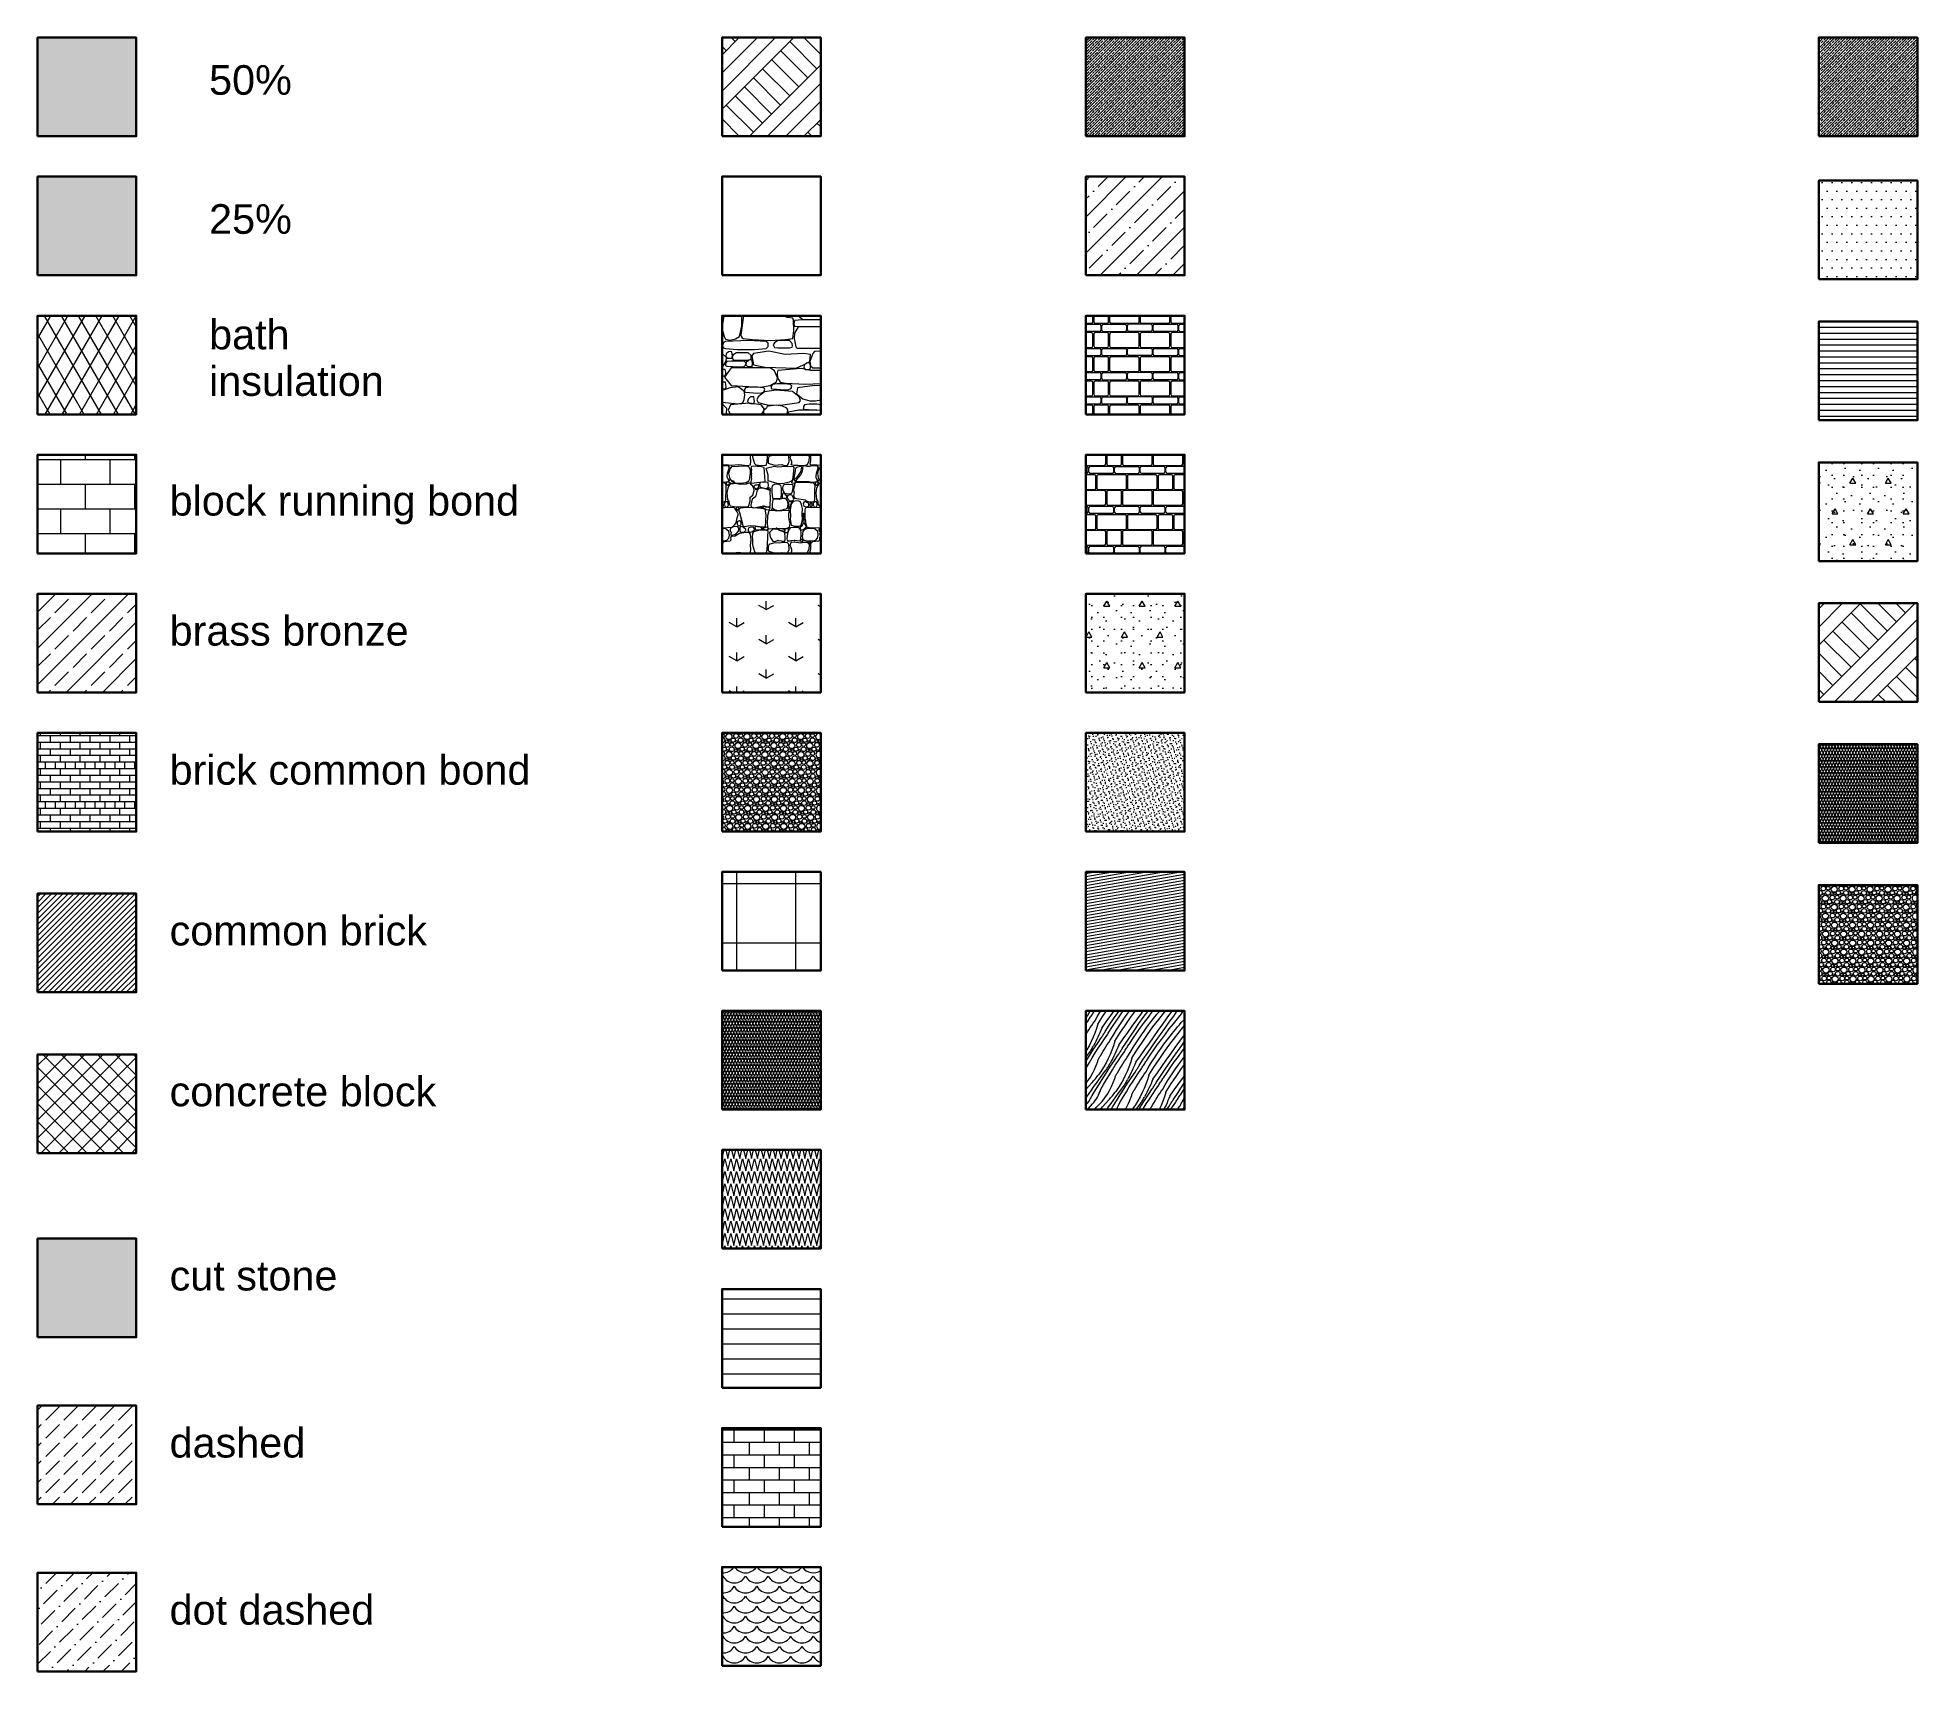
# Model space of a CAD drawing. Header units: centimetres. Extents: x 2952 to 4857, y -1578 to 78.
import ezdxf

# ---------------------------------------------------------------- set-up
doc = ezdxf.new("R2010")
doc.units = ezdxf.units.CM
doc.header["$MEASUREMENT"] = 0
doc.layers.add('fill', color=7, linetype='Continuous')
doc.layers.add('текст', color=7, linetype='Continuous')
doc.styles.add('GENERATED_STYLE_1', font='arial.ttf')
pattern_1 = [(45, (0, 0), (-27.57716, 27.57716), []), (45, (-9.19, 9.19), (-55.1543, 55.1543), []), (45, (-18.385, 18.385), (-55.1543, 55.1543), []), (135, (-27.577, 27.577), (9.192388, 9.192388), [39, -39])]
pattern_2 = [(45, (0, 0), (-2.828427, 2.828427), []), (45, (-1.4142, 1.4142), (-2.828427, 2.828427), [3, -1])]
pattern_3 = [(0, (0, 0), (0, 62.3538), [6, -30]), (0, (18, 31.18), (0, 62.3538), [6, -30]), (60, (0, 0), (-54, 31.1769), [6, -30]), (60, (36, 0), (-54, 31.1769), [6, -30]), (120, (6, 0), (54, 31.1769), [6, -30]), (120, (42, 0), (54, 31.1769), [6, -30]), (0, (0, 6), (0, 12), [0, -12, 0, -18]), (45, (6, 6), (-8.485282, 8.485282), [0, -9, 0, -15])]

msp = doc.modelspace()

# ---------------------------------------------------------------- texts
at = {"layer": 'текст', "color": 7, "linetype": 'Continuous', "lineweight": 13, "char_height": 30, "attachment_point": 4, "style": 'GENERATED_STYLE_1'}
for s, insert in [('\\A1;{\\pql;\\fArial|b0|i0|c204|p0;\\W1.000000;50%}', (3125.4, 34.4)), ('\\A1;{\\pql;\\fArial|b0|i0|c204|p0;\\W1.000000;25\\fArial|b0|i0|c204|p0;\\W1.000000;%}', (3125.4, -106.5)), ('\\A1;{\\pql;\\fArial|b0|i0|c204|p0;\\W1.000000;block running bond}', (3085.4, -396.4)), ('\\A1;{\\pql;\\fArial|b0|i0|c204|p0;\\W1.000000;bras\\fArial|b0|i0|c204|p0;\\W1.000000;s\\fArial|b0|i0|c204|p0;\\W1.000000; bronz\\fArial|b0|i0|c204|p0;\\W1.000000;e}', (3085.4, -523.9)), ('\\A1;{\\pql;\\fArial|b0|i0|c204|p0;\\W1.000000;brick common bond}', (3085.4, -664.9)), ('\\A1;{\\pql;\\fArial|b0|i0|c204|p0;\\W1.000000;common brick}', (3085.4, -827.8)), ('\\A1;{\\pql;\\fArial|b0|i0|c204|p0;\\W1.000000;concrete block}', (3085.4, -990.8)), ('\\A1;{\\pql;\\fArial|b0|i0|c204|p0;\\W1.000000;cut\\fArial|b0|i0|c204|p0;\\W1.000000; \\fArial|b0|i0|c204|p0;\\W1.000000;stone}', (3085.4, -1177.5)), ('\\A1;{\\pql;\\fArial|b0|i0|c204|p0;\\W1.000000;dashed}', (3085.4, -1346.8)), ('\\A1;{\\pql;\\fArial|b0|i0|c204|p0;\\W1.000000;dot \\fArial|b0|i0|c204|p0;\\W1.000000;dashed}', (3085.4, -1516.2))]:
    msp.add_mtext(s, dxfattribs=dict(at, insert=insert))
at = {"layer": 'текст', "color": 7, "linetype": 'Continuous', "lineweight": 13, "insert": (3125.4, -247.2), "char_height": 30, "width": 186.646, "attachment_point": 4, "line_spacing_factor": 0.942897, "style": 'GENERATED_STYLE_1'}
msp.add_mtext('\\A1;{\\pql;\\fArial|b0|i0|c204|p0;\\W1.000000;bath insulation}', dxfattribs=at)

# ---------------------------------------------------------------- blocks, each defined once
blk = doc.blocks.new('*X1')
at = {"layer": 'fill', "color": 150, "linetype": 'Continuous', "lineweight": 13}
for p, q in [((3647, -204.3), (3645.2, -215.2)), ((3645.2, -206.1), (3645.2, -205.2)), ((3645.2, -206.2), (3645.2, -206.1)), ((3666.5, -206.7), (3664.5, -221.4)), ((3665.4, -214.5), (3665.3, -204.3)), ((3666.6, -204.3), (3666.5, -206.7)), ((3699.8, -204.4), (3697.5, -204.3)), ((3706.1, -204.6), (3699.8, -204.4)), ((3711.5, -206.3), (3706.1, -204.6)), ((3708.3, -204.3), (3711, -204.9)), ((3711, -204.9), (3715, -204.3)), ((3716.9, -206.7), (3711.5, -206.3)), ((3717.5, -208.7), (3716.9, -206.7)), ((3717.9, -219.2), (3717.5, -208.7)), ((3718.7, -209.2), (3718.1, -212.5)), ((3722.5, -208.7), (3718.7, -209.2)), ((3745.2, -208.4), (3722.5, -208.7)), ((3723.1, -204.3), (3723.3, -205.1)), ((3723.3, -205.1), (3727.2, -208.1)), ((3727.2, -208.1), (3745.2, -208.1)), ((3645.2, -218), (3647.4, -225.5)), ((3647.4, -225.5), (3648.8, -228.2)), ((3648.8, -228.2), (3653.3, -229)), ((3653.3, -229), (3659, -227.8)), ((3659, -227.8), (3662.8, -225.5)), ((3662.8, -225.5), (3665.4, -214.5)), ((3664.5, -221.4), (3664.1, -223.9)), ((3664.1, -223.9), (3664.8, -225.8)), ((3664.8, -225.8), (3665.7, -226.9)), ((3665.7, -226.9), (3666.5, -227.3)), ((3666.5, -227.3), (3676, -228.6)), ((3709.4, -228.6), (3716.9, -227.3)), ((3716.9, -227.3), (3717.9, -219.2)), ((3718.1, -212.5), (3718.7, -214.9)), ((3718.7, -221.9), (3718.4, -227.4)), ((3718.4, -227.4), (3719.2, -232.6)), ((3718.7, -214.9), (3745.2, -215.2)), ((3722.4, -215.6), (3718.7, -221.9)), ((3745.2, -215.6), (3722.4, -215.6)), ((3649.6, -246.7), (3645.2, -242.7)), ((3646.7, -231.6), (3645.8, -234.9)), ((3645.8, -234.9), (3646.7, -236.9)), ((3648.6, -230.6), (3646.7, -231.6)), ((3646.7, -236.9), (3648.6, -237.5)), ((3671.9, -229.3), (3648.6, -230.6)), ((3648.6, -237.5), (3660.4, -238.7)), ((3649.3, -243.1), (3648.9, -245.6)), ((3648.9, -245.6), (3650.4, -247.2)), ((3651.9, -240.9), (3649.3, -243.1)), ((3649.3, -250.5), (3649.6, -246.7)), ((3650.4, -247.2), (3651.9, -247.4)), ((3653.7, -240.7), (3651.9, -240.9)), ((3651.9, -247.4), (3655.1, -247.4)), ((3655.1, -240.9), (3653.7, -240.7)), ((3655.6, -243.4), (3655.1, -240.9)), ((3655.1, -247.4), (3655.8, -245.3)), ((3656.5, -244.1), (3655.5, -246.4)), ((3655.5, -246.4), (3656.6, -249.1)), ((3655.8, -245.3), (3655.6, -243.4)), ((3659.9, -242.1), (3656.5, -244.1)), ((3671.7, -242.1), (3659.9, -242.1)), ((3660.4, -238.7), (3678.1, -238.7)), ((3674.6, -244.8), (3671.7, -242.1)), ((3689.8, -230.6), (3671.9, -229.3)), ((3674.8, -247.2), (3674.6, -244.8)), ((3674.6, -248.5), (3674.8, -247.2)), ((3677.2, -242.7), (3675.4, -244.9)), ((3675.4, -244.9), (3677.2, -254.1)), ((3676, -228.6), (3694, -229.5)), ((3692.7, -240.3), (3677.2, -242.7)), ((3678.1, -238.7), (3689.8, -237.5)), ((3691.9, -232.1), (3689.8, -230.6)), ((3689.8, -237.5), (3691.8, -235.7)), ((3691.8, -235.7), (3692, -233.9)), ((3692, -233.9), (3691.9, -232.1)), ((3709, -243.5), (3692.7, -240.3)), ((3694, -229.5), (3709.4, -228.6)), ((3698.2, -231.7), (3697.1, -234)), ((3697.1, -234), (3698.3, -236.7)), ((3701.6, -229.6), (3698.2, -231.7)), ((3698.3, -236.7), (3701.6, -236.9)), ((3713.4, -229.6), (3701.6, -229.6)), ((3701.6, -236.9), (3713.4, -236.9)), ((3727.6, -242.7), (3709, -243.5)), ((3716.2, -232.4), (3713.4, -229.6)), ((3713.4, -236.9), (3716.3, -236.1)), ((3716.5, -234.7), (3716.2, -232.4)), ((3716.3, -236.1), (3716.5, -234.7)), ((3719.2, -232.6), (3720, -235.9)), ((3720, -235.9), (3721.2, -237.2)), ((3721.2, -237.2), (3722.4, -237.2)), ((3722.4, -237.2), (3745.2, -237.2)), ((3734.9, -243.7), (3727.6, -242.7)), ((3737.2, -242.7), (3734.2, -250.6)), ((3734.2, -250.6), (3734.9, -243.7)), ((3738.8, -240.7), (3737.2, -242.7)), ((3744.9, -240.1), (3738.8, -240.7)), ((3745.2, -240.1), (3744.9, -240.1)), ((3645.2, -257), (3649.3, -250.5)), ((3647, -258.7), (3645.2, -258.9)), ((3645.2, -258.9), (3645.2, -258.9)), ((3645.2, -265.4), (3648.4, -265.4)), ((3645.2, -265.4), (3645.2, -265.4)), ((3648.4, -258.9), (3647, -258.7)), ((3654.3, -257.1), (3647.7, -266.7)), ((3648.9, -261.4), (3648.4, -258.9)), ((3648.4, -265.4), (3649.1, -263.3)), ((3648.8, -253.8), (3648.6, -254.8)), ((3648.6, -254.8), (3649.9, -255.3)), ((3649.9, -250.9), (3648.8, -252.4)), ((3648.8, -252.4), (3648.8, -253.8)), ((3649.1, -263.3), (3648.9, -261.4)), ((3654.7, -250.3), (3649.9, -250.9)), ((3649.9, -255.3), (3662.2, -256.2)), ((3694, -257.1), (3654.3, -257.1)), ((3658.4, -250.3), (3654.7, -250.3)), ((3656.6, -249.1), (3659.9, -249.3)), ((3662.5, -250.3), (3658.4, -250.3)), ((3659.9, -249.3), (3671.7, -249.3)), ((3662.2, -256.2), (3666.2, -256)), ((3668, -250.9), (3662.5, -250.3)), ((3666.2, -256), (3668, -255.3)), ((3669.1, -251.6), (3668, -250.9)), ((3668, -255.3), (3668.9, -254.3)), ((3668.9, -254.3), (3669.5, -252.4)), ((3669.5, -252.4), (3669.1, -251.6)), ((3669.6, -251.6), (3669.2, -254)), ((3669.2, -254), (3670.7, -255.6)), ((3672.2, -249.3), (3669.6, -251.6)), ((3670.7, -255.6), (3672.2, -255.8)), ((3671.7, -249.3), (3674.6, -248.5)), ((3674, -249.1), (3672.2, -249.3)), ((3672.2, -255.8), (3675.3, -255.8)), ((3675.3, -249.3), (3674, -249.1)), ((3675.9, -251.8), (3675.3, -249.3)), ((3675.3, -255.8), (3676, -253.8)), ((3676, -253.8), (3675.9, -251.8)), ((3677.2, -254.1), (3689, -256.5)), ((3689, -256.5), (3720.4, -257.5)), ((3698.5, -260.1), (3694, -257.1)), ((3701.5, -267.3), (3698.5, -260.1)), ((3701.6, -259.8), (3700.9, -262.7)), ((3700.9, -262.7), (3701.5, -267.3)), ((3725.3, -257.9), (3701.6, -259.8)), ((3720.4, -257.5), (3727.6, -254.1)), ((3734.9, -259.7), (3725.3, -257.9)), ((3727.6, -254.1), (3734.2, -250.6)), ((3728.3, -254.6), (3728, -257)), ((3728, -257), (3729.4, -258.7)), ((3730.9, -252.3), (3728.3, -254.6)), ((3729.4, -258.7), (3730.9, -258.9)), ((3732.8, -252.2), (3730.9, -252.3)), ((3730.9, -258.9), (3734.1, -258.9)), ((3734.1, -252.3), (3732.8, -252.2)), ((3734.7, -254.7), (3734.1, -252.3)), ((3734.1, -258.9), (3734.8, -256.8)), ((3734.2, -250.6), (3734.8, -255.2)), ((3734.8, -256.8), (3734.7, -254.7)), ((3734.8, -255.2), (3737.2, -257.1)), ((3745.2, -259.8), (3734.9, -259.7)), ((3737.2, -257.1), (3745.2, -257.1)), ((3645.4, -271.8), (3645.2, -272.1)), ((3645.2, -278.3), (3645.4, -278.4)), ((3647.7, -279.4), (3645.2, -279.6)), ((3647.2, -271.7), (3645.4, -271.8)), ((3645.4, -278.4), (3648.6, -278.4)), ((3648.6, -271.8), (3647.2, -271.7)), ((3647.7, -266.7), (3654.3, -275.2)), ((3653.1, -277.5), (3647.7, -279.4)), ((3649.1, -274.4), (3648.6, -271.8)), ((3648.6, -278.4), (3649.3, -276.3)), ((3649.3, -276.3), (3649.1, -274.4)), ((3661.5, -276.5), (3653.1, -277.5)), ((3654.3, -275.2), (3684.3, -276.6)), ((3667.5, -280.9), (3661.5, -276.5)), ((3668.3, -284.6), (3667.5, -280.9)), ((3667.5, -289.4), (3668.3, -284.6)), ((3667.8, -280.4), (3667.6, -281.3)), ((3667.6, -281.3), (3669, -281.8)), ((3669, -277.5), (3667.8, -279)), ((3667.8, -279), (3667.8, -280.4)), ((3673.7, -276.9), (3669, -277.5)), ((3669, -281.8), (3681.2, -282.7)), ((3677.4, -276.9), (3673.7, -276.9)), ((3681.5, -276.9), (3677.4, -276.9)), ((3681.2, -282.7), (3685.2, -282.6)), ((3687, -277.5), (3681.5, -276.9)), ((3688.1, -281.5), (3681.9, -286.4)), ((3684.3, -276.6), (3694, -275.2)), ((3685.2, -282.6), (3687, -281.8)), ((3688.1, -278.2), (3687, -277.5)), ((3687, -281.8), (3688, -280.9)), ((3688, -280.9), (3688.5, -278.9)), ((3688.5, -278.9), (3688.1, -278.2)), ((3700.2, -279.9), (3688.1, -281.5)), ((3694, -275.2), (3700.4, -271.5)), ((3695.1, -277), (3694.9, -278)), ((3694.9, -278), (3696.2, -278.5)), ((3696.2, -274.2), (3695.1, -275.6)), ((3695.1, -275.6), (3695.1, -277)), ((3701, -273.5), (3696.2, -274.2)), ((3696.2, -278.5), (3708.5, -279.4)), ((3716.7, -281), (3700.2, -279.9)), ((3700.4, -271.5), (3701.5, -267.3)), ((3704.7, -273.5), (3701, -273.5)), ((3701.5, -267.3), (3704.2, -271.8)), ((3704.2, -271.8), (3710, -272.8)), ((3708.8, -273.5), (3704.7, -273.5)), ((3708.5, -279.4), (3712.5, -279.2)), ((3714.3, -274.2), (3708.8, -273.5)), ((3710, -272.8), (3729.5, -273.8)), ((3712.5, -279.2), (3714.3, -278.5)), ((3715.4, -274.8), (3714.3, -274.2)), ((3714.3, -278.5), (3715.2, -277.6)), ((3715.2, -277.6), (3715.8, -275.6)), ((3715.8, -275.6), (3715.4, -274.8)), ((3723.2, -286.4), (3716.7, -281)), ((3721.6, -277.4), (3720.6, -283.4)), ((3720.6, -283.4), (3727.2, -288.6)), ((3739.2, -275), (3721.6, -277.4)), ((3729.5, -273.8), (3745.2, -273)), ((3745.2, -275.5), (3739.2, -275)), ((3645.2, -291.9), (3661.2, -293.5)), ((3645.8, -294), (3645.2, -293.9)), ((3650, -298.3), (3645.8, -294)), ((3649.5, -304.3), (3649.7, -303)), ((3649.7, -303), (3650, -298.3)), ((3653.8, -294.8), (3651.4, -300)), ((3651.4, -300), (3653.7, -304.3)), ((3672.6, -293), (3653.8, -294.8)), ((3656.8, -304.3), (3664.3, -303.9)), ((3661.2, -293.5), (3666.1, -292.6)), ((3664.3, -303.9), (3679, -304.3)), ((3666.1, -292.6), (3667.5, -289.4)), ((3671.5, -288.9), (3671.1, -291.4)), ((3671.1, -291.4), (3672.6, -293)), ((3674.1, -286.7), (3671.5, -288.9)), ((3672.6, -293), (3674.1, -293.2)), ((3685, -294.8), (3672.6, -293)), ((3675.9, -286.5), (3674.1, -286.7)), ((3674.1, -293.2), (3677.3, -293.2)), ((3677.3, -286.7), (3675.9, -286.5)), ((3677.8, -289.2), (3677.3, -286.7)), ((3677.3, -293.2), (3678, -291.1)), ((3678, -291.1), (3677.8, -289.2)), ((3681.9, -286.4), (3680.4, -289.7)), ((3680.4, -289.7), (3681.9, -292.4)), ((3681.9, -292.4), (3691, -294.6)), ((3688.3, -298.9), (3685, -294.8)), ((3685.1, -304.3), (3688.3, -298.9)), ((3687.3, -300.5), (3687.2, -302.6)), ((3687.2, -302.6), (3688, -303.6)), ((3689.8, -298.4), (3687.3, -300.5)), ((3688, -303.6), (3692.2, -304.3)), ((3691, -296.4), (3689.8, -298.4)), ((3691, -294.6), (3695.1, -295.1)), ((3692.2, -296), (3691, -296.4)), ((3699.9, -295), (3692.2, -296)), ((3695.1, -295.1), (3706.7, -294.6)), ((3706.5, -296), (3699.9, -295)), ((3710.7, -297.9), (3706.5, -296)), ((3706.7, -294.6), (3723.2, -292.4)), ((3710.5, -304.3), (3711.4, -302.2)), ((3711.7, -299.7), (3710.7, -297.9)), ((3711.4, -302.2), (3711.7, -299.7)), ((3712.3, -302), (3711.9, -304.3)), ((3723, -300), (3712.3, -302)), ((3741.1, -300), (3723, -300)), ((3724.8, -290.4), (3723.2, -286.4)), ((3723.2, -292.4), (3724.8, -290.4)), ((3727.2, -288.6), (3734.2, -290.7)), ((3727.6, -297.6), (3727.4, -298.6)), ((3727.4, -298.6), (3728.8, -299.1)), ((3727.7, -296.2), (3727.6, -297.6)), ((3728.8, -294.8), (3727.7, -296.2)), ((3733.5, -294.1), (3728.8, -294.8)), ((3728.8, -299.1), (3741.1, -300)), ((3737.2, -294.1), (3733.5, -294.1)), ((3734.2, -290.7), (3739.9, -290.6)), ((3741.3, -294.1), (3737.2, -294.1)), ((3739.9, -290.6), (3745.2, -289.7)), ((3741.1, -300), (3745, -299.8)), ((3745.2, -300.4), (3741.1, -300)), ((3745.2, -294.6), (3741.3, -294.1)), ((3745, -299.8), (3745.2, -299.8))]:
    blk.add_line(p, q, dxfattribs=at)
for p in [(3655.1, -247.4), (3648.4, -265.4), (3675.3, -255.8), (3734.1, -258.9), (3734.2, -259.2), (3648.6, -278.4), (3677.3, -293.2)]:
    blk.add_point(p, dxfattribs=at)
blk = doc.blocks.new('*X2')
at = {"layer": 'fill', "color": 150, "linetype": 'Continuous', "lineweight": 13}
for p, q in [((3645.9, -345.2), (3645.2, -346)), ((3645.2, -355.5), (3649.3, -355.2)), ((3646.7, -356.6), (3645.2, -357)), ((3651.6, -356.6), (3646.7, -356.6)), ((3649.3, -355.2), (3654.4, -355.9)), ((3650.8, -364), (3652.1, -359.8)), ((3652.8, -358.2), (3651.6, -356.6)), ((3652.6, -361), (3651.9, -364.1)), ((3652.1, -359.8), (3652.8, -357.4)), ((3653.8, -358.8), (3652.6, -361)), ((3652.8, -357.4), (3652.8, -358.2)), ((3655.2, -357.2), (3653.8, -358.8)), ((3654.4, -355.9), (3662.2, -355)), ((3656.5, -357.5), (3655.2, -357.2)), ((3661.8, -357), (3656.5, -357.5)), ((3670.7, -356.8), (3661.8, -357)), ((3662.2, -355), (3671.1, -356.1)), ((3672.4, -357.5), (3670.7, -356.8)), ((3671.1, -356.1), (3673.9, -355.6)), ((3674.1, -360.8), (3672.4, -357.5)), ((3673.9, -355.6), (3674.5, -351.6)), ((3674, -348), (3674.4, -345.2)), ((3674.5, -351.6), (3674, -348)), ((3674, -363.8), (3674.1, -360.8)), ((3675.1, -357), (3674.5, -358.1)), ((3674.5, -358.1), (3674.9, -360.7)), ((3674.9, -360.7), (3674.6, -362.7)), ((3676.7, -356.8), (3675.1, -357)), ((3675.9, -345.2), (3675.9, -347.2)), ((3675.9, -347.2), (3678, -354.1)), ((3680.7, -357.3), (3676.7, -356.8)), ((3678, -354.1), (3679.5, -355.4)), ((3679.5, -355.4), (3685.1, -356.3)), ((3683.9, -357), (3680.7, -357.3)), ((3687.9, -358.2), (3683.9, -357)), ((3685.1, -356.3), (3690, -355.7)), ((3688.8, -372.5), (3687.9, -358.2)), ((3690, -355.7), (3691, -352.3)), ((3690, -358.9), (3698.4, -356.7)), ((3691.8, -365.8), (3690, -358.9)), ((3691, -352.3), (3691.4, -346.3)), ((3691.4, -346.3), (3691.5, -345.2)), ((3692.7, -347), (3691.9, -349.6)), ((3691.9, -349.6), (3691.9, -353.7)), ((3691.9, -353.7), (3698.2, -355.9)), ((3698.2, -345.3), (3692.7, -347)), ((3703.8, -345.8), (3698.2, -345.3)), ((3698.2, -355.9), (3705.9, -355.2)), ((3698.4, -356.7), (3699.6, -357.3)), ((3699.6, -357.3), (3701.6, -357.5)), ((3701.6, -357.5), (3710, -356.9)), ((3706, -345.2), (3703.8, -345.8)), ((3705.9, -355.2), (3708.2, -356)), ((3708.2, -356), (3711.5, -355.9)), ((3711.5, -345.3), (3709.8, -345.2)), ((3710, -356.9), (3717.4, -357.1)), ((3713, -346.8), (3711.5, -345.3)), ((3711.5, -355.9), (3712.3, -354.7)), ((3712.3, -354.7), (3713.3, -352.1)), ((3713.3, -352.1), (3713, -346.8)), ((3714.3, -348.2), (3715.2, -345.2)), ((3715.3, -350.6), (3714.3, -348.2)), ((3715.9, -352.3), (3715.3, -350.6)), ((3715.3, -355.6), (3715.9, -353.9)), ((3717.9, -356.1), (3715.3, -355.6)), ((3715.9, -353.9), (3715.9, -352.3)), ((3717.6, -361.4), (3717.1, -365.1)), ((3717.4, -357.1), (3717.8, -358.1)), ((3717.8, -358.1), (3717.6, -361.4)), ((3722.3, -356.3), (3717.9, -356.1)), ((3719.2, -360.7), (3719, -364.3)), ((3719.5, -359.2), (3719.2, -360.7)), ((3720.7, -358.3), (3719.5, -359.2)), ((3724.7, -357.3), (3720.7, -358.3)), ((3728.3, -356.6), (3722.3, -356.3)), ((3723.7, -345.2), (3724.3, -345.3)), ((3724.3, -345.3), (3724.9, -345.2)), ((3725.4, -357.2), (3724.7, -357.3)), ((3725.1, -362.5), (3726.1, -357.9)), ((3726.1, -357.9), (3725.4, -357.2)), ((3726.7, -358.8), (3726.5, -362.4)), ((3726.9, -357), (3726.7, -358.8)), ((3728, -356.6), (3726.9, -357)), ((3731, -357), (3728, -356.6)), ((3731.3, -355.6), (3728.3, -356.6)), ((3734.2, -357.3), (3731, -357)), ((3733.1, -351.6), (3731.3, -355.6)), ((3732, -345.2), (3732.8, -345.6)), ((3732.8, -345.6), (3733.4, -347.5)), ((3733.1, -345.2), (3733.1, -345.4)), ((3733.1, -345.4), (3733.2, -345.8)), ((3733.4, -347.5), (3733.1, -351.6)), ((3733.2, -345.8), (3733.5, -346)), ((3733.5, -346), (3733.9, -346.1)), ((3733.9, -346.1), (3734.3, -346)), ((3735, -351.6), (3734.1, -354.4)), ((3734.1, -354.4), (3734.8, -355.6)), ((3736.7, -356.6), (3734.2, -357.3)), ((3734.3, -346), (3734.5, -345.8)), ((3734.5, -345.8), (3734.8, -345.2)), ((3735.9, -345.2), (3734.8, -346.3)), ((3734.8, -346.3), (3735, -351.6)), ((3734.8, -355.6), (3739.3, -355.2)), ((3741.6, -356.6), (3736.7, -356.6)), ((3739.3, -355.2), (3744.4, -355.9)), ((3740.8, -364), (3742.1, -359.8)), ((3742.8, -358.2), (3741.6, -356.6)), ((3742.6, -361), (3741.9, -364.1)), ((3742.1, -359.8), (3742.8, -357.4)), ((3743.8, -358.8), (3742.6, -361)), ((3742.8, -357.4), (3742.8, -358.2)), ((3745.2, -357.2), (3743.8, -358.8)), ((3744.4, -355.9), (3745.2, -355.8)), ((3645.2, -372.5), (3646.9, -372.9)), ((3647.9, -374.1), (3645.2, -373.8)), ((3646.9, -372.9), (3649, -372.6)), ((3648.9, -374.9), (3647.9, -374.1)), ((3649.4, -376.2), (3648.9, -374.9)), ((3649, -372.6), (3650.4, -372.7)), ((3649.3, -381.3), (3649.4, -376.2)), ((3649.6, -373.4), (3649.4, -373.8)), ((3649.4, -373.8), (3649.5, -374.7)), ((3649.5, -374.7), (3650.2, -375.7)), ((3650.2, -373.2), (3649.6, -373.4)), ((3651.4, -373.1), (3650.2, -373.2)), ((3650.2, -375.7), (3650.6, -376.1)), ((3650.9, -379), (3650.2, -383.9)), ((3650.4, -372.7), (3651.6, -372.2)), ((3650.5, -367.4), (3650.8, -364)), ((3650.7, -369.1), (3650.5, -367.4)), ((3650.6, -376.1), (3651.2, -376.2)), ((3651.4, -369.7), (3650.7, -369.1)), ((3652.2, -376.8), (3650.9, -379)), ((3651.2, -376.2), (3651.8, -376)), ((3652, -370.8), (3651.4, -369.7)), ((3652.2, -373.2), (3651.4, -373.1)), ((3651.6, -372.2), (3652, -370.8)), ((3651.8, -376), (3652.2, -375.7)), ((3651.9, -364.1), (3652.6, -368.4)), ((3652.5, -371.2), (3652.2, -372.5)), ((3652.2, -372.5), (3652.2, -372.8)), ((3652.2, -372.8), (3652.4, -373)), ((3652.5, -373.5), (3652.2, -373.2)), ((3652.2, -375.7), (3652.6, -374.1)), ((3653.4, -374.8), (3652.2, -376.8)), ((3652.4, -373), (3653, -373.3)), ((3652.8, -370.9), (3652.5, -371.2)), ((3652.6, -374.1), (3652.5, -373.5)), ((3652.6, -368.4), (3653.4, -370.1)), ((3653.4, -370.7), (3652.8, -370.9)), ((3653, -373.3), (3653.4, -374.1)), ((3653.4, -370.1), (3655.1, -371.2)), ((3653.9, -370.8), (3653.4, -370.7)), ((3653.4, -374.1), (3654, -374.2)), ((3658, -374.5), (3653.4, -374.8)), ((3655.3, -372.4), (3653.9, -370.8)), ((3654, -374.2), (3654.3, -374.4)), ((3654.3, -374.4), (3654.8, -374.3)), ((3654.8, -374.3), (3656.8, -374.3)), ((3655.1, -371.2), (3656.5, -371.6)), ((3655.6, -372.6), (3655.3, -372.4)), ((3656.1, -372.9), (3655.6, -372.6)), ((3656.2, -373.1), (3656.1, -372.9)), ((3656.5, -373.4), (3656.2, -373.1)), ((3656.5, -371.6), (3657.1, -372.8)), ((3656.8, -373.7), (3656.5, -373.4)), ((3656.9, -374), (3656.8, -373.7)), ((3656.8, -374.3), (3656.9, -374.2)), ((3656.9, -374.2), (3656.9, -374)), ((3657.1, -372.8), (3658.9, -374.1)), ((3664.2, -375.3), (3658, -374.5)), ((3658.9, -374.1), (3664.1, -374.2)), ((3664.1, -374.2), (3669.6, -373.3)), ((3669.5, -375.1), (3664.2, -375.3)), ((3672.1, -374.2), (3669.5, -375.1)), ((3669.6, -373.3), (3672.4, -371.6)), ((3673.4, -374.1), (3672.1, -374.2)), ((3672.4, -371.6), (3673.2, -369.7)), ((3673.2, -369.7), (3673.4, -367.9)), ((3673.4, -367.9), (3674, -363.8)), ((3673.8, -373.9), (3673.4, -374.1)), ((3674.5, -374.1), (3673.8, -373.9)), ((3674.4, -375.3), (3674.5, -374.1)), ((3676.3, -377.2), (3674.4, -375.3)), ((3674.7, -370.9), (3674.5, -372.4)), ((3674.5, -372.4), (3674.5, -373.4)), ((3674.5, -373.4), (3674.7, -374)), ((3674.6, -362.7), (3675, -364.5)), ((3674.9, -366.9), (3674.7, -368.1)), ((3674.7, -368.1), (3675, -369.6)), ((3675, -369.6), (3674.7, -370.9)), ((3674.7, -374), (3675.1, -374.2)), ((3675, -364.5), (3674.8, -365.7)), ((3674.8, -365.7), (3674.9, -366.9)), ((3675.1, -374.2), (3688.8, -372.5)), ((3677.5, -378.7), (3676.3, -377.2)), ((3677.8, -377.1), (3677.5, -377.6)), ((3677.5, -377.6), (3677.5, -378)), ((3677.5, -378), (3678.1, -378.8)), ((3677.6, -381.6), (3677.5, -378.7)), ((3678.5, -376.4), (3677.8, -377.1)), ((3678.1, -378.8), (3678.7, -379.1)), ((3679.2, -376), (3678.5, -376.4)), ((3678.7, -379.1), (3679.1, -380.3)), ((3679.1, -380.3), (3679.2, -380.7)), ((3679.7, -376), (3679.2, -376)), ((3679.2, -380.7), (3679.6, -380.6)), ((3679.6, -380.6), (3679.9, -380.3)), ((3680.3, -376), (3679.7, -376)), ((3679.9, -380.3), (3680.3, -379.8)), ((3681.6, -375.7), (3680.3, -376)), ((3680.3, -379.8), (3680.8, -378.9)), ((3682.3, -379.4), (3680.7, -381.2)), ((3680.8, -378.9), (3681.8, -378.7)), ((3682.2, -375.9), (3681.6, -375.7)), ((3681.8, -378.7), (3682.5, -378.5)), ((3682.4, -376.7), (3682.2, -375.9)), ((3686.4, -379.2), (3682.3, -379.4)), ((3682.5, -378.1), (3682.4, -376.7)), ((3682.5, -378.5), (3682.5, -378.1)), ((3683.9, -373.4), (3683, -375.3)), ((3683, -375.3), (3683.9, -378)), ((3689.2, -373.2), (3683.9, -373.4)), ((3683.9, -378), (3690.1, -379.5)), ((3690.4, -380.2), (3686.4, -379.2)), ((3692, -373.4), (3689.2, -373.2)), ((3690.1, -379.5), (3692, -378)), ((3693, -381.2), (3690.4, -380.2)), ((3691.7, -379.7), (3691.8, -379.1)), ((3692, -380.1), (3691.7, -379.7)), ((3692, -371.6), (3691.8, -365.8)), ((3691.8, -379.1), (3692.3, -378.7)), ((3700.9, -374.4), (3692, -371.6)), ((3692.4, -376.7), (3692, -373.4)), ((3692, -378), (3692.4, -376.7)), ((3692.6, -380.6), (3692, -380.1)), ((3692.3, -378.7), (3692.9, -378.7)), ((3693.3, -380.8), (3692.6, -380.6)), ((3692.9, -378.7), (3693.4, -378.9)), ((3693.6, -380.8), (3693.3, -380.8)), ((3693.4, -378.9), (3694.1, -379.4)), ((3693.7, -380.6), (3693.6, -380.8)), ((3694, -380.2), (3693.7, -380.6)), ((3694.1, -379.4), (3694, -380.2)), ((3695.7, -378.3), (3695.6, -383.2)), ((3696.2, -376.3), (3695.7, -378.3)), ((3698.2, -375.3), (3696.2, -376.3)), ((3700, -375.1), (3698.2, -375.3)), ((3702.8, -375.4), (3700, -375.1)), ((3706.3, -374.7), (3700.9, -374.4)), ((3704.9, -376.3), (3702.8, -375.4)), ((3705.5, -379), (3704.9, -376.3)), ((3705.4, -381), (3705.5, -379)), ((3705.4, -386), (3705.4, -381)), ((3713.3, -373.1), (3706.3, -374.7)), ((3706.8, -377.5), (3706.6, -378.7)), ((3706.6, -378.7), (3706.6, -379.8)), ((3706.6, -379.8), (3707, -382.3)), ((3707.4, -376.2), (3706.8, -377.5)), ((3708.1, -375.6), (3707.4, -376.2)), ((3710.8, -375.4), (3708.1, -375.6)), ((3713.3, -375.3), (3710.8, -375.4)), ((3715.8, -371.6), (3713.3, -373.1)), ((3716.3, -375.6), (3713.3, -375.3)), ((3715.7, -372.7), (3715.6, -373.3)), ((3715.6, -373.3), (3715.8, -373.6)), ((3716.2, -372.3), (3715.7, -372.7)), ((3716.5, -370.4), (3715.8, -371.6)), ((3715.8, -373.6), (3715.9, -373.7)), ((3715.9, -373.7), (3716.2, -373.8)), ((3716.5, -371.2), (3716.2, -372.3)), ((3716.2, -373.8), (3716.5, -373.8)), ((3717.1, -375.9), (3716.3, -375.6)), ((3716.3, -383.8), (3717.2, -378.9)), ((3717.1, -365.1), (3716.5, -370.4)), ((3716.9, -370.8), (3716.5, -371.2)), ((3716.5, -373.8), (3718.2, -374.2)), ((3717.6, -370.4), (3716.9, -370.8)), ((3717.4, -376.8), (3717.1, -375.9)), ((3717.2, -378.9), (3717.4, -376.8)), ((3718.2, -370.2), (3717.6, -370.4)), ((3717.7, -380), (3717.6, -381.6)), ((3718.5, -376.8), (3717.7, -380)), ((3719, -364.3), (3717.8, -368)), ((3717.8, -368), (3718, -368.5)), ((3718, -368.5), (3718.2, -368.7)), ((3718.2, -368.7), (3718.4, -369)), ((3718.8, -370.2), (3718.2, -370.2)), ((3718.2, -374.2), (3718.6, -374)), ((3718.4, -369), (3718.7, -369.1)), ((3718.6, -375.1), (3718.5, -376.8)), ((3718.6, -374), (3719, -373.8)), ((3718.8, -374.1), (3718.6, -375.1)), ((3718.7, -369.1), (3719.2, -369.2)), ((3719, -370.7), (3718.8, -370.2)), ((3720.2, -373.4), (3718.8, -374.1)), ((3719, -371.2), (3719, -370.7)), ((3719.2, -371.7), (3719, -371.2)), ((3719, -373.8), (3719.6, -373.5)), ((3719.2, -369.2), (3719.7, -369.1)), ((3719.7, -372.4), (3719.2, -371.7)), ((3719.6, -373.5), (3719.7, -373.3)), ((3719.7, -369.1), (3720.6, -368.7)), ((3719.8, -373), (3719.7, -372.4)), ((3719.7, -373.3), (3719.8, -373)), ((3720.9, -373.4), (3720.2, -373.4)), ((3720.4, -371), (3720.3, -371.7)), ((3720.3, -371.7), (3720.3, -372.1)), ((3720.3, -372.1), (3720.6, -372.2)), ((3720.8, -370.3), (3720.4, -371)), ((3720.6, -368.7), (3721, -368.4)), ((3720.6, -372.2), (3733.3, -372.2)), ((3723.1, -367.6), (3720.8, -370.3)), ((3721.2, -373.4), (3720.9, -373.4)), ((3721, -368.4), (3723.1, -365.7)), ((3725.1, -373.3), (3721.2, -373.4)), ((3723.1, -365.7), (3725.1, -362.5)), ((3724.7, -365.5), (3723.1, -367.6)), ((3726.5, -362.4), (3724.7, -365.5)), ((3730.8, -373.3), (3725.1, -373.3)), ((3737.9, -374.1), (3730.8, -373.3)), ((3733.3, -372.2), (3736.9, -372.9)), ((3736.9, -372.9), (3739, -372.6)), ((3738.9, -374.9), (3737.9, -374.1)), ((3739.4, -376.2), (3738.9, -374.9)), ((3739, -372.6), (3740.4, -372.7)), ((3739.3, -381.3), (3739.4, -376.2)), ((3739.6, -373.4), (3739.4, -373.8)), ((3739.4, -373.8), (3739.5, -374.7)), ((3739.5, -374.7), (3740.2, -375.7)), ((3740.2, -373.2), (3739.6, -373.4)), ((3741.4, -373.1), (3740.2, -373.2)), ((3740.2, -375.7), (3740.6, -376.1)), ((3740.9, -379), (3740.2, -383.9)), ((3740.4, -372.7), (3741.6, -372.2)), ((3740.5, -367.4), (3740.8, -364)), ((3740.7, -369.1), (3740.5, -367.4)), ((3740.6, -376.1), (3741.2, -376.2)), ((3741.4, -369.7), (3740.7, -369.1)), ((3742.2, -376.8), (3740.9, -379)), ((3741.2, -376.2), (3741.8, -376)), ((3742, -370.8), (3741.4, -369.7)), ((3742.2, -373.2), (3741.4, -373.1)), ((3741.6, -372.2), (3742, -370.8)), ((3741.8, -376), (3742.2, -375.7)), ((3741.9, -364.1), (3742.6, -368.4)), ((3742.5, -371.2), (3742.2, -372.5)), ((3742.2, -372.5), (3742.2, -372.8)), ((3742.2, -372.8), (3742.4, -373)), ((3742.5, -373.5), (3742.2, -373.2)), ((3742.2, -375.7), (3742.6, -374.1)), ((3743.4, -374.8), (3742.2, -376.8)), ((3742.4, -373), (3743, -373.3)), ((3742.8, -370.9), (3742.5, -371.2)), ((3742.6, -374.1), (3742.5, -373.5)), ((3742.6, -368.4), (3743.4, -370.1)), ((3743.4, -370.7), (3742.8, -370.9)), ((3743, -373.3), (3743.4, -374.1)), ((3743.4, -370.1), (3745.1, -371.2)), ((3743.9, -370.8), (3743.4, -370.7)), ((3743.4, -374.1), (3744, -374.2)), ((3745.2, -374.7), (3743.4, -374.8)), ((3745.2, -372.2), (3743.9, -370.8)), ((3744, -374.2), (3744.3, -374.4)), ((3744.3, -374.4), (3744.8, -374.3)), ((3744.8, -374.3), (3745.2, -374.3)), ((3745.1, -371.2), (3745.2, -371.2)), ((3645.2, -393), (3647.9, -392.9)), ((3645.9, -394.4), (3645.2, -394.1)), ((3645.2, -394.1), (3645.2, -394.1)), ((3645.2, -397.9), (3645.4, -398)), ((3647.8, -399.1), (3645.2, -398.9)), ((3645.4, -398), (3645.9, -397.6)), ((3646.7, -396.1), (3645.9, -394.4)), ((3645.9, -397.6), (3646.6, -396.9)), ((3646.6, -396.9), (3646.7, -396.1)), ((3647.6, -394.7), (3647.5, -395.3)), ((3647.5, -395.3), (3647.6, -395.9)), ((3647.7, -394.2), (3647.6, -394.7)), ((3647.6, -395.9), (3648.1, -397.5)), ((3648.1, -393.8), (3647.7, -394.2)), ((3655.3, -398.7), (3647.8, -399.1)), ((3647.9, -392.9), (3648.5, -392.4)), ((3649.4, -393), (3648.1, -393.8)), ((3648.1, -397.5), (3648.6, -398)), ((3648.5, -392.4), (3649.1, -390.8)), ((3648.6, -398), (3649.1, -398.3)), ((3649.1, -390.8), (3649.2, -388.8)), ((3649.1, -398.3), (3649.8, -398.3)), ((3649.2, -388.8), (3649.3, -381.3)), ((3650.3, -392.8), (3649.4, -393)), ((3649.8, -398.3), (3650.7, -398.3)), ((3650.2, -383.9), (3650.8, -390.7)), ((3650.9, -392.9), (3650.3, -392.8)), ((3650.7, -398.3), (3650.8, -398.1)), ((3650.8, -390.7), (3652.1, -392.6)), ((3650.8, -398.1), (3651, -397.8)), ((3651.1, -393.5), (3650.9, -392.9)), ((3651, -397.8), (3651.1, -397.5)), ((3651.3, -394), (3651.1, -393.5)), ((3651.1, -397.5), (3651.4, -397.1)), ((3651.5, -395.1), (3651.3, -394)), ((3651.4, -397.1), (3651.6, -396.5)), ((3651.6, -396.5), (3651.5, -395.1)), ((3652.1, -392.6), (3652.4, -395.1)), ((3652.4, -395.1), (3653.5, -397.1)), ((3653.5, -397.1), (3659.5, -398)), ((3657.4, -399.2), (3655.3, -398.7)), ((3658.5, -400.1), (3657.4, -399.2)), ((3659.5, -398), (3672.1, -397.8)), ((3659.7, -399.1), (3659.5, -399.4)), ((3659.5, -399.4), (3659.6, -400)), ((3660.1, -398.7), (3659.7, -399.1)), ((3660.4, -398.3), (3660.1, -398.7)), ((3660.7, -398.2), (3660.4, -398.3)), ((3661, -398.2), (3660.7, -398.2)), ((3661.7, -398.7), (3661, -398.2)), ((3661.9, -399.1), (3661.7, -398.7)), ((3661.7, -400.7), (3662.4, -400)), ((3662.2, -399.3), (3661.9, -399.1)), ((3662.4, -399.6), (3662.2, -399.3)), ((3664, -399.4), (3662.3, -400.4)), ((3662.4, -400), (3662.4, -399.6)), ((3670.1, -398.7), (3664, -399.4)), ((3681, -399.3), (3670.1, -398.7)), ((3672.1, -397.8), (3673.6, -392.3)), ((3673.6, -392.3), (3673.7, -388.1)), ((3673.7, -388.1), (3676.5, -386.1)), ((3675.8, -390.2), (3674.3, -396.5)), ((3674.3, -396.5), (3674.7, -398.1)), ((3674.7, -398.1), (3677.4, -398.9)), ((3679, -388), (3675.8, -390.2)), ((3676.5, -386.1), (3677.6, -381.6)), ((3677.4, -398.9), (3687.4, -396.9)), ((3680.7, -381.2), (3679, -388)), ((3684.5, -399.6), (3681, -399.3)), ((3682.2, -398.9), (3683.1, -398.1)), ((3682.3, -399.2), (3682.2, -398.9)), ((3684.1, -399.4), (3682.3, -399.2)), ((3683.1, -398.1), (3684.7, -398.1)), ((3685.1, -399), (3684.1, -399.4)), ((3689, -400.4), (3684.5, -399.6)), ((3684.7, -398.1), (3685.1, -399)), ((3687.3, -397.4), (3686.1, -398)), ((3686.1, -398), (3686.8, -399.1)), ((3686.8, -399.1), (3688.7, -399.7)), ((3689.7, -398.3), (3687.3, -397.4)), ((3687.4, -396.9), (3690.9, -398.1)), ((3688.7, -399.7), (3689.8, -400.6)), ((3692.3, -398.6), (3689.7, -398.3)), ((3690.9, -398.1), (3693, -398.1)), ((3693.9, -398.8), (3692.3, -398.6)), ((3693.9, -381.4), (3693, -381.2)), ((3693, -398.1), (3694.1, -397.1)), ((3693.5, -400.6), (3693.9, -398.8)), ((3694.1, -381.7), (3693.9, -381.4)), ((3694.1, -381.9), (3694.1, -381.7)), ((3694.1, -384), (3694.1, -381.9)), ((3694.2, -388.7), (3694.1, -384)), ((3694.1, -397.1), (3694.2, -388.7)), ((3695.5, -400), (3695.3, -400.6)), ((3695.7, -399.7), (3695.5, -400)), ((3695.6, -383.2), (3696.2, -389.2)), ((3696.1, -399.6), (3695.7, -399.7)), ((3696.6, -390.8), (3695.9, -394.9)), ((3695.9, -394.9), (3695.9, -397.3)), ((3695.9, -397.3), (3696.1, -398.7)), ((3696.1, -398.7), (3696.6, -399.4)), ((3697.2, -400), (3696.1, -399.6)), ((3696.2, -389.2), (3698, -389.6)), ((3697, -390.3), (3696.6, -390.8)), ((3696.6, -399.4), (3698.5, -400.6)), ((3697.9, -390.3), (3697, -390.3)), ((3697.8, -400.4), (3697.2, -400)), ((3700, -390.3), (3697.9, -390.3)), ((3698, -389.6), (3700.5, -389.6)), ((3703.2, -390.5), (3700, -390.3)), ((3700.5, -389.6), (3702.9, -389.5)), ((3702.9, -389.5), (3704.9, -389.2)), ((3705.2, -390), (3703.2, -390.5)), ((3704.9, -389.2), (3705.2, -388)), ((3705.2, -388), (3705.4, -386)), ((3707.2, -389.7), (3705.2, -390)), ((3706.6, -384.5), (3706.1, -387.3)), ((3706.1, -387.3), (3706.1, -388.6)), ((3706.1, -388.6), (3706.2, -389)), ((3706.2, -389), (3706.3, -389.2)), ((3706.3, -389.2), (3706.6, -389.3)), ((3706.8, -384.4), (3706.6, -384.5)), ((3706.6, -389.3), (3708.9, -389.3)), ((3707.3, -384.2), (3706.8, -384.4)), ((3707, -382.3), (3708.1, -383.8)), ((3708.9, -389.8), (3707.2, -389.7)), ((3708.9, -384.5), (3707.3, -384.2)), ((3708.1, -383.8), (3709.8, -384.6)), ((3708.3, -400.5), (3710.3, -399.9)), ((3710, -386.1), (3708.9, -384.5)), ((3708.9, -389.3), (3709.8, -389.2)), ((3710.2, -390.1), (3708.9, -389.8)), ((3709.8, -384.6), (3711.8, -385)), ((3709.8, -389.2), (3710.3, -389.1)), ((3710.4, -386.7), (3710, -386.1)), ((3711, -390.8), (3710.2, -390.1)), ((3710.3, -389.1), (3710.6, -388.8)), ((3710.3, -399.9), (3711, -399.4)), ((3710.7, -387.1), (3710.4, -386.7)), ((3710.6, -388.8), (3710.7, -388.6)), ((3710.8, -387.7), (3710.7, -387.1)), ((3710.7, -388.6), (3710.8, -387.7)), ((3711.5, -392.1), (3711, -390.8)), ((3711, -399.4), (3711.8, -398.5)), ((3711.3, -387.4), (3711.1, -388)), ((3711.1, -388), (3711.2, -388.6)), ((3711.2, -388.6), (3712.1, -390.5)), ((3711.8, -386.6), (3711.3, -387.4)), ((3711.9, -393.7), (3711.5, -392.1)), ((3711.8, -385), (3714.9, -384.6)), ((3714.1, -385.8), (3711.8, -386.6)), ((3711.8, -398.5), (3711.9, -397.5)), ((3712.1, -395.2), (3711.9, -393.7)), ((3711.9, -397.5), (3712.1, -395.2)), ((3712.5, -397.2), (3711.9, -399)), ((3711.9, -399), (3712, -399.7)), ((3712, -399.7), (3712.4, -399.9)), ((3712.1, -390.5), (3712.9, -391.3)), ((3712.4, -399.9), (3713.1, -399.9)), ((3712.6, -393.4), (3712.5, -394.2)), ((3712.5, -394.2), (3712.8, -395.6)), ((3712.6, -396.3), (3712.5, -397.2)), ((3712.9, -393), (3712.6, -393.4)), ((3712.8, -395.6), (3712.6, -396.3)), ((3712.9, -391.3), (3713.6, -391.8)), ((3713.4, -392.7), (3712.9, -393)), ((3713.1, -399.9), (3713.5, -399.7)), ((3713.9, -392.7), (3713.4, -392.7)), ((3713.5, -399.7), (3715.6, -394)), ((3713.6, -391.8), (3714.3, -392.1)), ((3715, -392.8), (3713.9, -392.7)), ((3714.9, -385.7), (3714.1, -385.8)), ((3715.3, -395.1), (3714.2, -401.5)), ((3714.3, -392.1), (3714.7, -392.1)), ((3714.7, -392.1), (3715.5, -392.1)), ((3714.9, -384.6), (3716.3, -383.8)), ((3715.3, -385.8), (3714.9, -385.7)), ((3715.6, -393.2), (3715, -392.8)), ((3715.8, -386.1), (3715.3, -385.8)), ((3717.4, -392.6), (3715.3, -395.1)), ((3715.5, -392.1), (3716.2, -391.9)), ((3715.7, -393.5), (3715.6, -393.2)), ((3715.6, -394), (3715.7, -393.5)), ((3716.2, -386.4), (3715.8, -386.1)), ((3717.6, -389.3), (3716.2, -386.4)), ((3716.2, -391.9), (3716.9, -391.6)), ((3716.9, -391.6), (3717.5, -391.1)), ((3720.9, -392), (3717.4, -392.6)), ((3717.5, -391.1), (3717.7, -390.8)), ((3717.6, -381.6), (3718.2, -383.7)), ((3718.1, -385.3), (3717.6, -387.5)), ((3717.6, -387.5), (3718.8, -389.3)), ((3717.8, -390.4), (3717.6, -389.3)), ((3717.7, -390.8), (3717.8, -390.4)), ((3718.2, -383.7), (3718.1, -385.3)), ((3718.8, -389.3), (3729.3, -391)), ((3724.3, -392.5), (3720.9, -392)), ((3725.3, -395.1), (3724.3, -392.5)), ((3726.2, -396.9), (3725.3, -395.1)), ((3726.8, -399.7), (3726.2, -396.9)), ((3726.4, -405.6), (3726.8, -399.7)), ((3728.2, -393.5), (3727.3, -394.6)), ((3727.3, -394.6), (3728.2, -397.4)), ((3729.2, -393.1), (3728.2, -393.5)), ((3728.2, -397.4), (3729.9, -398)), ((3729.5, -399.8), (3729.1, -401.2)), ((3730, -393), (3729.2, -393.1)), ((3729.3, -391), (3730.6, -392.1)), ((3730.1, -399.2), (3729.5, -399.8)), ((3729.9, -398), (3731.9, -397.8)), ((3730.2, -393.1), (3730, -393)), ((3731.1, -398.7), (3730.1, -399.2)), ((3731, -393.5), (3730.2, -393.1)), ((3730.6, -392.1), (3732.4, -392.5)), ((3732.3, -393.6), (3731, -393.5)), ((3737.8, -399.1), (3731.1, -398.7)), ((3731.9, -397.8), (3732.6, -397.7)), ((3732.5, -393.7), (3732.3, -393.6)), ((3732.4, -392.5), (3734.6, -393)), ((3732.8, -394.3), (3732.5, -393.7)), ((3732.6, -397.7), (3733, -397.6)), ((3732.9, -394.8), (3732.8, -394.3)), ((3733.2, -395.6), (3732.9, -394.8)), ((3733, -397.6), (3733.1, -397.4)), ((3733.1, -397.4), (3733.2, -397)), ((3733.3, -396.2), (3733.2, -395.6)), ((3733.2, -397), (3733.3, -396.2)), ((3734.6, -394.4), (3734.3, -395.7)), ((3734.3, -395.7), (3734.6, -397.6)), ((3734.6, -393), (3737.9, -392.9)), ((3735.2, -394.1), (3734.6, -394.4)), ((3734.6, -397.6), (3735.4, -398)), ((3735.9, -394.4), (3735.2, -394.1)), ((3735.4, -398), (3735.9, -397.6)), ((3736.7, -396.1), (3735.9, -394.4)), ((3735.9, -397.6), (3736.6, -396.9)), ((3736.6, -396.9), (3736.7, -396.1)), ((3737.6, -394.7), (3737.5, -395.3)), ((3737.5, -395.3), (3737.6, -395.9)), ((3737.7, -394.2), (3737.6, -394.7)), ((3737.6, -395.9), (3738.1, -397.5)), ((3738.1, -393.8), (3737.7, -394.2)), ((3745.2, -398.7), (3737.8, -399.1)), ((3737.9, -392.9), (3738.5, -392.4)), ((3739.4, -393), (3738.1, -393.8)), ((3738.1, -397.5), (3738.6, -398)), ((3738.5, -392.4), (3739.1, -390.8)), ((3738.6, -398), (3739.1, -398.3)), ((3739.1, -390.8), (3739.2, -388.8)), ((3739.1, -398.3), (3739.8, -398.3)), ((3739.2, -388.8), (3739.3, -381.3)), ((3740.3, -392.8), (3739.4, -393)), ((3739.8, -398.3), (3740.7, -398.3)), ((3740.2, -383.9), (3740.8, -390.7)), ((3740.9, -392.9), (3740.3, -392.8)), ((3740.7, -398.3), (3740.8, -398.1)), ((3740.8, -390.7), (3742.1, -392.6)), ((3740.8, -398.1), (3741, -397.8)), ((3741.1, -393.5), (3740.9, -392.9)), ((3741, -397.8), (3741.1, -397.5)), ((3741.3, -394), (3741.1, -393.5)), ((3741.1, -397.5), (3741.4, -397.1)), ((3741.5, -395.1), (3741.3, -394)), ((3741.4, -397.1), (3741.6, -396.5)), ((3741.6, -396.5), (3741.5, -395.1)), ((3742.1, -392.6), (3742.4, -395.1)), ((3742.4, -395.1), (3743.5, -397.1)), ((3743.5, -397.1), (3745.2, -397.4)), ((3645.8, -419.3), (3655.3, -418.8)), ((3655.7, -418.7), (3653.7, -419.5)), ((3655.3, -418.8), (3658.3, -416.1)), ((3659, -418), (3655.7, -418.7)), ((3658.3, -416.1), (3659.6, -414.1)), ((3660.5, -403), (3658.5, -400.1)), ((3661.1, -418.2), (3659, -418)), ((3659.6, -400), (3660.1, -400.7)), ((3659.6, -414.1), (3660.6, -409.3)), ((3660.1, -400.7), (3660.6, -401.1)), ((3661.4, -405.1), (3660.5, -403)), ((3660.6, -414.3), (3660.5, -415)), ((3660.5, -415), (3660.5, -415.7)), ((3660.5, -415.7), (3660.9, -416.4)), ((3660.6, -401.1), (3660.9, -401.2)), ((3660.6, -409.3), (3661.7, -406.3)), ((3660.9, -413.1), (3660.6, -414.3)), ((3660.9, -401.2), (3661.2, -401.1)), ((3661.8, -412.4), (3660.9, -413.1)), ((3660.9, -416.4), (3661.4, -417)), ((3662.3, -419.5), (3661.1, -418.2)), ((3661.2, -401.1), (3661.4, -400.9)), ((3661.4, -400.9), (3661.7, -400.7)), ((3661.7, -406.3), (3661.4, -405.1)), ((3661.4, -417), (3662.5, -417.2)), ((3662.8, -412.1), (3661.8, -412.4)), ((3662.3, -400.4), (3662.1, -402.2)), ((3662.1, -402.2), (3662.8, -403.9)), ((3662.5, -417.2), (3663.6, -417)), ((3662.8, -403.9), (3665, -411.5)), ((3663.6, -412.3), (3662.8, -412.1)), ((3663.8, -418.1), (3663.3, -419.4)), ((3664.4, -413.1), (3663.6, -412.3)), ((3663.6, -417), (3664.4, -416.4)), ((3664.8, -418.2), (3663.8, -418.1)), ((3664.6, -413.9), (3664.4, -413.1)), ((3664.4, -416.4), (3664.7, -415.8)), ((3664.7, -414.9), (3664.6, -413.9)), ((3664.7, -415.8), (3664.7, -414.9)), ((3665.7, -417.9), (3664.8, -418.2)), ((3665, -411.5), (3666, -415.1)), ((3666.7, -418.5), (3665.7, -417.9)), ((3666, -415.1), (3666.4, -417.5)), ((3666.4, -417.5), (3667.9, -418.1)), ((3669.3, -421), (3666.7, -418.5)), ((3667.9, -418.1), (3673.6, -417)), ((3673.6, -418.9), (3672.3, -419.4)), ((3673.6, -417), (3679.2, -417.2)), ((3677.1, -418.7), (3673.6, -418.9)), ((3677.9, -419.8), (3677.1, -418.7)), ((3679.2, -418.2), (3678.5, -418.9)), ((3678.5, -418.9), (3678.6, -419.7)), ((3679.2, -417.2), (3685.4, -418.2)), ((3679.6, -417.9), (3679.2, -418.2)), ((3680.3, -418.1), (3679.6, -417.9)), ((3681.4, -418.3), (3680.3, -418.1)), ((3682.6, -418.2), (3681.4, -418.3)), ((3684, -418.6), (3682.6, -418.2)), ((3684.6, -418.9), (3684, -418.6)), ((3685.1, -419.2), (3684.6, -418.9)), ((3685.4, -418.2), (3689.4, -418.4)), ((3686.5, -419.3), (3688.9, -418.9)), ((3688.9, -418.9), (3690.2, -418.4)), ((3689.9, -406.2), (3689, -400.4)), ((3689.4, -418.4), (3689.9, -406.2)), ((3689.8, -400.6), (3692.4, -401.2)), ((3690.2, -418.4), (3691.7, -419.1)), ((3691.3, -407.1), (3691, -415.3)), ((3691, -415.3), (3691.6, -420.2)), ((3692.5, -402.2), (3691.3, -407.1)), ((3692.4, -401.2), (3693.5, -400.6)), ((3697, -401.9), (3692.5, -402.2)), ((3695.3, -400.6), (3695.5, -401.2)), ((3695.5, -401.2), (3695.7, -401.4)), ((3695.7, -401.4), (3696.1, -401.5)), ((3696.1, -401.5), (3696.7, -401.5)), ((3696.7, -401.5), (3697.2, -401.2)), ((3700.7, -402.3), (3697, -401.9)), ((3697.2, -401.2), (3697.6, -401)), ((3697.6, -401), (3697.8, -400.7)), ((3697.8, -400.7), (3697.8, -400.4)), ((3698.5, -400.6), (3699.7, -401.2)), ((3699.7, -401.2), (3701.4, -401.6)), ((3705.9, -402.1), (3700.7, -402.3)), ((3701.4, -401.6), (3704.2, -401.5)), ((3704.2, -401.5), (3706.3, -401)), ((3712.4, -401.6), (3705.9, -402.1)), ((3706.3, -401), (3708.3, -400.5)), ((3713.5, -402), (3712.4, -401.6)), ((3712.7, -419.1), (3713.5, -418.5)), ((3712.9, -408.4), (3713, -405.2)), ((3713.3, -411.2), (3712.9, -408.4)), ((3713, -405.2), (3713.5, -402)), ((3713.7, -412.7), (3713.3, -411.2)), ((3713.5, -418.5), (3714.3, -414.5)), ((3714.3, -414.5), (3713.7, -412.7)), ((3714.4, -407.8), (3714.1, -410.7)), ((3714.1, -410.7), (3715.3, -416.7)), ((3714.2, -401.5), (3714.4, -407.8)), ((3714.9, -419.1), (3717.9, -418.7)), ((3715.3, -416.7), (3717.6, -417.4)), ((3717.6, -417.4), (3721.3, -417.7)), ((3717.9, -418.7), (3722.2, -418.8)), ((3721.3, -417.7), (3724.2, -417.4)), ((3722.2, -418.8), (3724.3, -421)), ((3724.2, -417.4), (3725.3, -416.7)), ((3724.4, -419), (3724.3, -420.3)), ((3726.4, -417.2), (3724.4, -419)), ((3725.3, -416.7), (3725.8, -414.8)), ((3725.8, -414.8), (3725.9, -413.5)), ((3725.9, -413.5), (3726.6, -410.8)), ((3726.4, -416.3), (3726.3, -416.7)), ((3726.3, -416.7), (3726.4, -417.2)), ((3726.6, -410.8), (3726.4, -405.6)), ((3726.6, -415.7), (3726.4, -416.3)), ((3727.2, -415.3), (3726.6, -415.7)), ((3727.2, -405.2), (3727, -407.2)), ((3727, -407.2), (3727.3, -410.8)), ((3727.3, -410.8), (3727.1, -413.6)), ((3727.1, -413.6), (3727.2, -414.1)), ((3727.4, -404.8), (3727.2, -405.2)), ((3727.2, -414.1), (3727.6, -414.6)), ((3728, -415.4), (3727.2, -415.3)), ((3727.8, -404.7), (3727.4, -404.8)), ((3727.6, -414.6), (3728.6, -414.9)), ((3728.2, -404.9), (3727.8, -404.7)), ((3728.7, -415.5), (3728, -415.4)), ((3728.3, -405.2), (3728.2, -404.9)), ((3728.6, -409.7), (3728.3, -405.2)), ((3729.3, -412.3), (3728.6, -409.7)), ((3728.6, -414.9), (3729.1, -414.6)), ((3729.8, -416.4), (3728.7, -415.5)), ((3729.1, -401.2), (3729, -404.4)), ((3729, -404.4), (3729.1, -409.8)), ((3729.1, -409.8), (3729.7, -412.2)), ((3729.1, -414.6), (3729.3, -414.1)), ((3729.2, -419.8), (3730, -419)), ((3729.3, -414.1), (3729.3, -412.3)), ((3729.7, -412.2), (3729.9, -414.2)), ((3730.3, -417.8), (3729.8, -416.4)), ((3729.9, -414.2), (3731.1, -418.8)), ((3730, -419), (3730.3, -417.8)), ((3731.1, -418.8), (3735.8, -419.3)), ((3735.8, -419.3), (3745.2, -418.9)), ((3745.2, -419), (3743.7, -419.5)), ((3645.2, -419.3), (3645.8, -419.3)), ((3648.7, -420), (3645.2, -420)), ((3645.2, -432.6), (3645.4, -432.6)), ((3646.7, -433.6), (3645.2, -435.1)), ((3645.4, -432.6), (3648.4, -432.3)), ((3653.4, -432.7), (3646.7, -433.6)), ((3648.4, -432.3), (3650.2, -431.9)), ((3650.2, -421.4), (3648.7, -420)), ((3652.2, -423.1), (3650.2, -421.4)), ((3650.2, -431.9), (3652, -429.9)), ((3652, -429.9), (3652.7, -426.8)), ((3652.7, -426.8), (3652.2, -423.1)), ((3653.7, -419.5), (3653.3, -421.3)), ((3653.3, -421.3), (3653.5, -422.8)), ((3654, -431.1), (3653.4, -432.7)), ((3653.5, -422.8), (3654.8, -424.1)), ((3655, -428), (3653.8, -429.2)), ((3653.8, -429.2), (3654, -431.1)), ((3654.8, -424.1), (3654.1, -425.5)), ((3654.1, -425.5), (3654.2, -426.6)), ((3654.2, -426.6), (3655, -426.8)), ((3655, -426.8), (3658, -426.1)), ((3658.6, -427.6), (3655, -428)), ((3658, -426.1), (3659.8, -425.1)), ((3662.9, -424.9), (3658.6, -427.6)), ((3659.8, -425.1), (3661.8, -422.8)), ((3661.8, -422.8), (3662.2, -421)), ((3662.2, -421), (3662.3, -419.5)), ((3669.6, -424.2), (3662.9, -424.9)), ((3663.3, -419.4), (3663.2, -421.9)), ((3663.2, -421.9), (3663.7, -423.2)), ((3663.7, -423.2), (3664.3, -423.6)), ((3664.3, -423.6), (3665, -423.7)), ((3665, -423.7), (3667.8, -423.5)), ((3667.8, -423.5), (3668.2, -423)), ((3668.2, -423.1), (3668.6, -422.7)), ((3668.6, -422.7), (3669, -422.1)), ((3669, -422.1), (3669.3, -421.7)), ((3669.4, -421.3), (3669.3, -421)), ((3669.3, -421.7), (3669.4, -421.3)), ((3672.7, -424.2), (3669.6, -424.2)), ((3672.3, -419.4), (3671.5, -420.8)), ((3671.5, -420.8), (3671.7, -422.4)), ((3671.7, -422.4), (3672.5, -423.4)), ((3672.5, -423.4), (3674.2, -423.6)), ((3673.9, -425.6), (3672.7, -424.2)), ((3674.8, -431.5), (3673.9, -425.6)), ((3674, -437.2), (3674.8, -431.5)), ((3674.5, -440.7), (3674, -437.2)), ((3674.2, -423.6), (3676.1, -422.9)), ((3676, -425.8), (3675.6, -428)), ((3675.6, -428), (3676, -431.5)), ((3676, -431.5), (3675.9, -436.4)), ((3675.9, -436.4), (3678, -443.2)), ((3676.9, -423.6), (3676, -425.8)), ((3676.1, -422.9), (3678.1, -421.3)), ((3678.5, -423.2), (3676.9, -423.6)), ((3678.1, -421.3), (3677.9, -419.8)), ((3680.9, -422.5), (3678.5, -423.2)), ((3678.6, -419.7), (3678.9, -420.1)), ((3678.9, -420.1), (3678.8, -420.5)), ((3678.8, -420.5), (3678.9, -421)), ((3678.9, -421), (3679.2, -421.4)), ((3679.2, -421.4), (3682.6, -421.4)), ((3683.1, -421.8), (3680.9, -422.5)), ((3682.6, -421.4), (3684.8, -421.1)), ((3685.4, -421.8), (3683.1, -421.8)), ((3684.8, -421.1), (3685.2, -420.8)), ((3685.3, -419.4), (3685.1, -419.2)), ((3685.2, -420.8), (3685.3, -420.3)), ((3685.4, -419.9), (3685.3, -419.4)), ((3685.3, -420.3), (3685.4, -419.9)), ((3687.7, -421.8), (3685.4, -421.8)), ((3686.1, -420.3), (3686.5, -419.3)), ((3687.1, -420.7), (3686.1, -420.3)), ((3688.6, -421.6), (3687.1, -420.7)), ((3692, -422.5), (3687.7, -421.8)), ((3691, -421.3), (3688.6, -421.6)), ((3692.2, -420.6), (3691, -421.3)), ((3691, -441.5), (3691.4, -435.4)), ((3691.4, -435.4), (3692, -422.5)), ((3691.6, -420.2), (3700.4, -419.7)), ((3691.7, -419.1), (3692.2, -420.6)), ((3692.7, -436.1), (3691.9, -438.8)), ((3698.2, -434.5), (3692.7, -436.1)), ((3696.5, -420.7), (3693.2, -423.9)), ((3693.2, -423.9), (3693.8, -428.8)), ((3693.8, -428.8), (3696.5, -432.7)), ((3699.4, -420.6), (3696.5, -420.7)), ((3696.5, -432.7), (3698.7, -433.1)), ((3703.8, -434.9), (3698.2, -434.5)), ((3698.7, -433.1), (3701.8, -432.3)), ((3701.6, -421.1), (3699.4, -420.6)), ((3700.4, -419.7), (3704.6, -420)), ((3703.3, -422), (3701.6, -421.1)), ((3701.8, -432.3), (3705, -432.6)), ((3702.5, -420.2), (3702.3, -420.4)), ((3702.3, -420.4), (3702.3, -420.8)), ((3702.3, -420.8), (3702.4, -421.1)), ((3702.4, -421.1), (3703.5, -421.6)), ((3702.9, -420.1), (3702.5, -420.2)), ((3703.1, -420.2), (3702.9, -420.1)), ((3703.3, -420.3), (3703.1, -420.2)), ((3703.4, -420.4), (3703.3, -420.3)), ((3705.3, -422.7), (3703.3, -422)), ((3704.1, -420.5), (3703.4, -420.4)), ((3703.5, -421.6), (3705, -422.1)), ((3706.8, -434.1), (3703.8, -434.9)), ((3706.1, -420.4), (3704.1, -420.5)), ((3704.6, -420), (3708.4, -420)), ((3705, -422.1), (3705.9, -422.3)), ((3705, -432.6), (3705.8, -432.8)), ((3706.4, -423), (3705.3, -422.7)), ((3705.8, -432.8), (3707.8, -432.8)), ((3705.9, -422.3), (3706.5, -422.4)), ((3707.3, -420.6), (3706.1, -420.4)), ((3707.6, -423.4), (3706.4, -423)), ((3706.5, -422.4), (3706.9, -422.6)), ((3711.5, -434.5), (3706.8, -434.1)), ((3706.9, -422.6), (3707.7, -422.6)), ((3707.8, -420.6), (3707.3, -420.6)), ((3708.1, -423.5), (3707.6, -423.4)), ((3707.7, -422.6), (3708, -422.6)), ((3708.3, -420.9), (3707.8, -420.6)), ((3707.8, -432.8), (3708.3, -432.9)), ((3708, -422.6), (3708.3, -422.5)), ((3708.5, -423.8), (3708.1, -423.5)), ((3708.5, -421), (3708.3, -420.9)), ((3708.3, -422.5), (3708.4, -422.3)), ((3708.3, -432.9), (3708.5, -432.7)), ((3708.4, -420), (3710.9, -419.5)), ((3708.4, -422.3), (3708.5, -422.1)), ((3708.5, -422.7), (3708.4, -423.1)), ((3708.4, -423.1), (3708.5, -423.5)), ((3708.6, -421.2), (3708.5, -421)), ((3708.5, -421.8), (3708.6, -421.5)), ((3708.5, -422.1), (3708.5, -421.8)), ((3708.8, -422.3), (3708.5, -422.7)), ((3708.5, -423.5), (3708.8, -423.8)), ((3708.8, -425.6), (3708.5, -423.8)), ((3708.5, -432.7), (3708.7, -432.5)), ((3708.6, -421.5), (3708.6, -421.2)), ((3708.7, -432.5), (3709, -431.9)), ((3709, -420.3), (3708.8, -420.4)), ((3708.8, -420.4), (3708.8, -420.8)), ((3708.8, -420.8), (3708.9, -421.4)), ((3708.9, -421.4), (3708.8, -422.3)), ((3708.8, -423.8), (3709.2, -423.9)), ((3709.2, -427.8), (3708.8, -425.6)), ((3709.2, -420.3), (3709, -420.3)), ((3709, -431.9), (3709.2, -430.7)), ((3710, -420.2), (3709.2, -420.3)), ((3709.2, -423.9), (3709.9, -424)), ((3709.2, -430.7), (3709.2, -427.8)), ((3709.9, -424), (3710.9, -424)), ((3711.1, -420.2), (3710, -420.2)), ((3710.9, -419.5), (3712.7, -419.1)), ((3710.9, -424), (3711.5, -423.8)), ((3711.8, -420.2), (3711.1, -420.2)), ((3711.3, -430.6), (3711.4, -427.7)), ((3711.5, -431.8), (3711.3, -430.6)), ((3711.4, -427.7), (3711.9, -425.5)), ((3711.5, -423.8), (3712.3, -423.1)), ((3711.7, -432.4), (3711.5, -431.8)), ((3713, -436), (3711.5, -434.5)), ((3712, -432.6), (3711.7, -432.4)), ((3712.4, -420.4), (3711.8, -420.2)), ((3711.9, -425.5), (3712.2, -423.7)), ((3712.2, -432.8), (3712, -432.6)), ((3712.2, -423.7), (3712.3, -423.4)), ((3712.7, -432.7), (3712.2, -432.8)), ((3712.3, -423.1), (3712.6, -422.6)), ((3712.3, -423.4), (3712.6, -423.4)), ((3712.6, -420.5), (3712.4, -420.4)), ((3712.8, -420.7), (3712.6, -420.5)), ((3712.6, -423.4), (3713, -421.6)), ((3712.6, -422.6), (3712.7, -421.6)), ((3712.7, -421.6), (3712.8, -420.7)), ((3714.7, -432.7), (3712.7, -432.7)), ((3713, -421.6), (3714.9, -419.1)), ((3713.3, -441.3), (3713, -436)), ((3714.3, -437.3), (3715.3, -434)), ((3715.3, -439.7), (3714.3, -437.3)), ((3715.5, -432.6), (3714.7, -432.7)), ((3715.3, -434), (3719, -433.4)), ((3718.7, -432.3), (3715.5, -432.6)), ((3724, -432.9), (3718.7, -432.3)), ((3719, -433.4), (3724.3, -434.5)), ((3724.7, -430.1), (3724, -432.9)), ((3724.3, -420.3), (3724.7, -420.9)), ((3724.3, -421), (3725, -423.7)), ((3724.3, -434.5), (3728.3, -433.7)), ((3724.7, -420.9), (3725.3, -421.5)), ((3725.2, -427), (3724.7, -430.1)), ((3724.9, -431.9), (3724.8, -432.5)), ((3724.8, -432.5), (3724.9, -433)), ((3725, -423.7), (3724.9, -424.1)), ((3724.9, -424.1), (3725.1, -425.5)), ((3725.1, -431.5), (3724.9, -431.9)), ((3724.9, -433), (3725.1, -433.2)), ((3725.1, -425.5), (3725.2, -427)), ((3725.5, -431.1), (3725.1, -431.5)), ((3725.1, -433.2), (3725.6, -433.4)), ((3725.3, -421.5), (3726.7, -421.4)), ((3726.1, -431), (3725.5, -431.1)), ((3725.6, -433.4), (3726.3, -433.4)), ((3726.8, -431.1), (3726.1, -431)), ((3726.3, -433.4), (3726.7, -433.4)), ((3727, -423.1), (3726.4, -428)), ((3726.4, -428), (3726.9, -430.7)), ((3726.7, -421.4), (3727.8, -420.9)), ((3726.7, -433.4), (3726.9, -433.2)), ((3726.9, -431.5), (3726.8, -431.1)), ((3726.9, -430.7), (3728.5, -431.9)), ((3727.1, -431.9), (3726.9, -431.5)), ((3726.9, -433.2), (3727, -432.9)), ((3728.5, -421.4), (3727, -423.1)), ((3727, -432.9), (3727.1, -432.4)), ((3727.1, -432.4), (3727.1, -431.9)), ((3727.8, -420.9), (3729.2, -419.8)), ((3728.3, -433.7), (3731.3, -434)), ((3731.1, -420.2), (3728.5, -421.4)), ((3728.5, -431.9), (3731.2, -432.5)), ((3734.8, -420), (3731.1, -420.2)), ((3731.2, -432.5), (3735.4, -432.6)), ((3731.3, -434), (3732.8, -434.7)), ((3732.8, -434.7), (3733.4, -436.6)), ((3733.2, -433), (3733, -433.4)), ((3733, -433.4), (3733, -434)), ((3733, -434), (3733.1, -434.6)), ((3733.1, -434.6), (3733.2, -434.9)), ((3733.4, -436.6), (3733.1, -440.8)), ((3733.8, -433.1), (3733.2, -433)), ((3733.2, -434.9), (3733.5, -435.1)), ((3733.5, -435.1), (3733.9, -435.2)), ((3734.3, -433), (3733.8, -433.1)), ((3733.9, -435.2), (3734.3, -435.1)), ((3734.7, -433), (3734.3, -433)), ((3734.3, -435.1), (3734.5, -434.9)), ((3734.5, -434.9), (3735.1, -433.6)), ((3734.8, -433), (3734.7, -433)), ((3738.7, -420), (3734.8, -420)), ((3735, -433), (3734.8, -433)), ((3736.7, -433.6), (3734.8, -435.4)), ((3734.8, -435.4), (3735, -440.7)), ((3735.1, -433.3), (3735, -433)), ((3735.1, -433.6), (3735.1, -433.3)), ((3735.4, -432.6), (3738.4, -432.3)), ((3743.4, -432.7), (3736.7, -433.6)), ((3738.4, -432.3), (3740.2, -431.9)), ((3740.2, -421.4), (3738.7, -420)), ((3742.2, -423.1), (3740.2, -421.4)), ((3740.2, -431.9), (3742, -429.9)), ((3742, -429.9), (3742.7, -426.8)), ((3742.7, -426.8), (3742.2, -423.1)), ((3743.7, -419.5), (3743.3, -421.3)), ((3743.3, -421.3), (3743.5, -422.8)), ((3744, -431.1), (3743.4, -432.7)), ((3743.5, -422.8), (3744.8, -424.1)), ((3745, -428), (3743.8, -429.2)), ((3743.8, -429.2), (3744, -431.1)), ((3744.8, -424.1), (3744.1, -425.5)), ((3744.1, -425.5), (3744.2, -426.6)), ((3744.2, -426.6), (3745, -426.8)), ((3745, -426.8), (3745.2, -426.7)), ((3745.2, -428), (3745, -428)), ((3645.2, -444.7), (3649.3, -444.4)), ((3649.3, -444.4), (3654.4, -445)), ((3654.4, -445), (3662.2, -444.1)), ((3662.2, -444.1), (3671.1, -445.2)), ((3671.1, -445.2), (3673.9, -444.7)), ((3673.9, -444.7), (3674.5, -440.7)), ((3678, -443.2), (3679.5, -444.5)), ((3679.5, -444.5), (3683.7, -445.2)), ((3687.2, -445.2), (3690, -444.9)), ((3690, -444.9), (3691, -441.5)), ((3691.9, -438.8), (3691.9, -442.8)), ((3691.9, -442.8), (3698.2, -445)), ((3698.2, -445), (3705.9, -444.4)), ((3705.9, -444.4), (3708.2, -445.1)), ((3708.2, -445.1), (3711.5, -445)), ((3711.5, -445), (3712.3, -443.8)), ((3712.3, -443.8), (3713.3, -441.3)), ((3715.9, -441.5), (3715.3, -439.7)), ((3715.3, -444.7), (3715.9, -443)), ((3717.6, -445.2), (3715.3, -444.7)), ((3715.9, -443), (3715.9, -441.5)), ((3731.3, -444.7), (3729.8, -445.2)), ((3733.1, -440.8), (3731.3, -444.7)), ((3735, -440.7), (3734.1, -443.5)), ((3734.1, -443.5), (3734.8, -444.7)), ((3734.8, -444.7), (3739.3, -444.4)), ((3739.3, -444.4), (3744.4, -445)), ((3744.4, -445), (3745.2, -444.9))]:
    blk.add_line(p, q, dxfattribs=at)
for p in [(3651.6, -372.2), (3719, -371.2), (3741.6, -372.2), (3645.9, -397.6), (3693.9, -381.4), (3734.6, -394.4), (3735.9, -397.6), (3661.7, -400.7), (3700.4, -419.7), (3701.8, -432.3), (3708.5, -432.7), (3708.5, -432.7), (3712, -432.6), (3712, -432.6), (3718.7, -432.3)]:
    blk.add_point(p, dxfattribs=at)
blk = doc.blocks.new('*X3')
at = {"layer": 'fill', "color": 150, "linetype": 'Continuous', "lineweight": 13}
for centre, radius in [((3652.2, -630.9), 3.06), ((3659.4, -630.3), 2.39), ((3664.2, -629.9), 1.92), ((3670.4, -630.9), 3.06), ((3677.6, -630.3), 2.39), ((3682.4, -629.9), 1.92), ((3688.6, -630.9), 3.06), ((3695.7, -630.3), 2.39), ((3700.5, -629.9), 1.92), ((3706.7, -630.9), 3.06), ((3713.9, -630.3), 2.39), ((3718.7, -629.9), 1.92), ((3724.9, -630.9), 3.06), ((3732.1, -630.3), 2.39), ((3736.9, -629.9), 1.92), ((3647.4, -643.6), 2.13), ((3650.4, -639.4), 2.39), ((3649.9, -635.6), 1.43), ((3652.4, -649.1), 3.06), ((3650.8, -644.9), 1.03), ((3653.1, -635.4), 1.25), ((3655.1, -643.7), 2.37), ((3655.2, -639), 1.92), ((3656.4, -634.5), 2.13), ((3659.6, -648.5), 2.39), ((3659.1, -644.7), 1.43), ((3661.4, -640), 3.06), ((3659.8, -635.8), 1.03), ((3662.3, -644.5), 1.25), ((3664.1, -634.6), 2.37), ((3664.4, -648.1), 1.92), ((3665.6, -643.6), 2.13), ((3668.6, -639.4), 2.39), ((3668.1, -635.6), 1.43), ((3670.6, -649.1), 3.06), ((3669, -644.9), 1.03), ((3671.3, -635.4), 1.25), ((3673.3, -643.7), 2.37), ((3673.4, -639), 1.92), ((3674.6, -634.5), 2.13), ((3677.7, -648.5), 2.39), ((3677.3, -644.7), 1.43), ((3679.6, -640), 3.06), ((3678, -635.8), 1.03), ((3680.4, -644.5), 1.25), ((3682.3, -634.6), 2.37), ((3682.5, -648.1), 1.92), ((3683.8, -643.6), 2.13), ((3686.7, -639.4), 2.39), ((3686.3, -635.6), 1.43), ((3688.7, -649.1), 3.06), ((3687.2, -644.9), 1.03), ((3689.4, -635.4), 1.25), ((3691.5, -643.7), 2.37), ((3691.5, -639), 1.92), ((3692.8, -634.5), 2.13), ((3695.9, -648.5), 2.39), ((3695.4, -644.7), 1.43), ((3697.7, -640), 3.06), ((3696.2, -635.8), 1.03), ((3698.6, -644.5), 1.25), ((3700.5, -634.6), 2.37), ((3700.7, -648.1), 1.92), ((3702, -643.6), 2.13), ((3704.9, -639.4), 2.39), ((3704.4, -635.6), 1.43), ((3706.9, -649.1), 3.06), ((3705.4, -644.9), 1.03), ((3707.6, -635.4), 1.25), ((3709.7, -643.7), 2.37), ((3709.7, -639), 1.92), ((3711, -634.5), 2.13), ((3714.1, -648.5), 2.39), ((3713.6, -644.7), 1.43), ((3715.9, -640), 3.06), ((3714.4, -635.8), 1.03), ((3716.8, -644.5), 1.25), ((3718.7, -634.6), 2.37), ((3718.9, -648.1), 1.92), ((3720.2, -643.6), 2.13), ((3723.1, -639.4), 2.39), ((3722.6, -635.6), 1.43), ((3725.1, -649.1), 3.06), ((3723.6, -644.9), 1.03), ((3725.8, -635.4), 1.25), ((3727.9, -643.7), 2.37), ((3727.9, -639), 1.92), ((3729.2, -634.5), 2.13), ((3732.3, -648.5), 2.39), ((3731.8, -644.7), 1.43), ((3734.1, -640), 3.06), ((3732.6, -635.8), 1.03), ((3735, -644.5), 1.25), ((3736.9, -634.6), 2.37), ((3737.1, -648.1), 1.92), ((3738.4, -643.6), 2.13), ((3741.3, -639.4), 2.39), ((3740.8, -635.6), 1.43), ((3741.7, -644.9), 1.03), ((3647.6, -661.8), 2.13), ((3650.6, -657.6), 2.39), ((3650.1, -653.8), 1.43), ((3652.6, -667.3), 3.06), ((3651, -663.1), 1.03), ((3653.3, -653.6), 1.25), ((3655.3, -661.9), 2.37), ((3655.4, -657.2), 1.92), ((3656.6, -652.7), 2.13), ((3659.7, -666.7), 2.39), ((3659.3, -662.9), 1.43), ((3661.6, -658.2), 3.06), ((3660, -654), 1.03), ((3662.4, -662.7), 1.25), ((3664.3, -652.8), 2.37), ((3664.5, -666.3), 1.92), ((3665.8, -661.8), 2.13), ((3668.7, -657.6), 2.39), ((3668.3, -653.8), 1.43), ((3670.7, -667.3), 3.06), ((3669.2, -663.1), 1.03), ((3671.4, -653.6), 1.25), ((3673.5, -661.9), 2.37), ((3673.5, -657.2), 1.92), ((3674.8, -652.7), 2.13), ((3677.9, -666.7), 2.39), ((3677.4, -662.9), 1.43), ((3679.7, -658.2), 3.06), ((3678.2, -654), 1.03), ((3680.6, -662.7), 1.25), ((3682.5, -652.8), 2.37), ((3682.7, -666.3), 1.92), ((3684, -661.8), 2.13), ((3686.9, -657.6), 2.39), ((3686.4, -653.8), 1.43), ((3688.9, -667.3), 3.06), ((3687.4, -663.1), 1.03), ((3689.6, -653.6), 1.25), ((3691.7, -661.9), 2.37), ((3691.7, -657.2), 1.92), ((3693, -652.7), 2.13), ((3696.1, -666.7), 2.39), ((3695.6, -662.9), 1.43), ((3697.9, -658.2), 3.06), ((3696.4, -654), 1.03), ((3698.8, -662.7), 1.25), ((3700.7, -652.8), 2.37), ((3700.9, -666.3), 1.92), ((3702.2, -661.8), 2.13), ((3705.1, -657.6), 2.39), ((3704.6, -653.8), 1.43), ((3707.1, -667.3), 3.06), ((3705.6, -663.1), 1.03), ((3707.8, -653.6), 1.25), ((3709.9, -661.9), 2.37), ((3709.9, -657.2), 1.92), ((3711.2, -652.7), 2.13), ((3714.3, -666.7), 2.39), ((3713.8, -662.9), 1.43), ((3716.1, -658.2), 3.06), ((3714.6, -654), 1.03), ((3717, -662.7), 1.25), ((3718.9, -652.8), 2.37), ((3719.1, -666.3), 1.92), ((3720.4, -661.8), 2.13), ((3723.3, -657.6), 2.39), ((3722.8, -653.8), 1.43), ((3725.3, -667.3), 3.06), ((3723.7, -663.1), 1.03), ((3726, -653.6), 1.25), ((3728, -661.9), 2.37), ((3728.1, -657.2), 1.92), ((3729.4, -652.7), 2.13), ((3732.5, -666.7), 2.39), ((3732, -662.9), 1.43), ((3734.3, -658.2), 3.06), ((3732.7, -654), 1.03), ((3735.2, -662.7), 1.25), ((3737, -652.8), 2.37), ((3737.3, -666.3), 1.92), ((3738.6, -661.8), 2.13), ((3741.5, -657.6), 2.39), ((3741, -653.8), 1.43), ((3741.9, -663.1), 1.03), ((3647.8, -680), 2.13), ((3650.7, -675.8), 2.39), ((3650.3, -672), 1.43), ((3652.7, -685.5), 3.06), ((3651.2, -681.3), 1.03), ((3653.4, -671.8), 1.25), ((3655.5, -680.1), 2.37), ((3655.5, -675.4), 1.92), ((3656.8, -670.9), 2.13), ((3659.9, -684.9), 2.39), ((3659.4, -681.1), 1.43), ((3661.7, -676.4), 3.06), ((3660.2, -672.2), 1.03), ((3662.6, -680.9), 1.25), ((3664.5, -671), 2.37), ((3664.7, -684.5), 1.92), ((3666, -680), 2.13), ((3668.9, -675.8), 2.39), ((3668.4, -672), 1.43), ((3670.9, -685.5), 3.06), ((3669.4, -681.3), 1.03), ((3671.6, -671.8), 1.25), ((3673.7, -680.1), 2.37), ((3673.7, -675.4), 1.92), ((3675, -670.9), 2.13), ((3678.1, -684.9), 2.39), ((3677.6, -681.1), 1.43), ((3679.9, -676.4), 3.06), ((3678.4, -672.2), 1.03), ((3680.8, -680.9), 1.25), ((3682.7, -671), 2.37), ((3682.9, -684.5), 1.92), ((3684.2, -680), 2.13), ((3687.1, -675.8), 2.39), ((3686.6, -672), 1.43), ((3689.1, -685.5), 3.06), ((3687.6, -681.3), 1.03), ((3689.8, -671.8), 1.25), ((3691.9, -680.1), 2.37), ((3691.9, -675.4), 1.92), ((3693.2, -670.9), 2.13), ((3696.3, -684.9), 2.39), ((3695.8, -681.1), 1.43), ((3698.1, -676.4), 3.06), ((3696.6, -672.2), 1.03), ((3699, -680.9), 1.25), ((3700.9, -671), 2.37), ((3701.1, -684.5), 1.92), ((3702.4, -680), 2.13), ((3705.3, -675.8), 2.39), ((3704.8, -672), 1.43), ((3707.3, -685.5), 3.06), ((3705.7, -681.3), 1.03), ((3708, -671.8), 1.25), ((3710, -680.1), 2.37), ((3710.1, -675.4), 1.92), ((3711.4, -670.9), 2.13), ((3714.5, -684.9), 2.39), ((3714, -681.1), 1.43), ((3716.3, -676.4), 3.06), ((3714.7, -672.2), 1.03), ((3717.2, -680.9), 1.25), ((3719, -671), 2.37), ((3719.3, -684.5), 1.92), ((3720.6, -680), 2.13), ((3723.5, -675.8), 2.39), ((3723, -672), 1.43), ((3725.5, -685.5), 3.06), ((3723.9, -681.3), 1.03), ((3726.2, -671.8), 1.25), ((3728.2, -680.1), 2.37), ((3728.3, -675.4), 1.92), ((3729.6, -670.9), 2.13), ((3732.7, -684.9), 2.39), ((3732.2, -681.1), 1.43), ((3734.5, -676.4), 3.06), ((3732.9, -672.2), 1.03), ((3735.4, -680.9), 1.25), ((3737.2, -671), 2.37), ((3737.5, -684.5), 1.92), ((3738.7, -680), 2.13), ((3741.7, -675.8), 2.39), ((3741.2, -672), 1.43), ((3742.1, -681.3), 1.03), ((3648, -698.2), 2.13), ((3650.9, -694), 2.39), ((3650.4, -690.2), 1.43), ((3652.9, -703.7), 3.06), ((3651.4, -699.5), 1.03), ((3653.6, -690), 1.25), ((3655.7, -698.3), 2.37), ((3655.7, -693.6), 1.92), ((3657, -689.1), 2.13), ((3660.1, -703.1), 2.39), ((3659.6, -699.3), 1.43), ((3661.9, -694.6), 3.06), ((3660.4, -690.4), 1.03), ((3662.8, -699.1), 1.25), ((3664.7, -689.2), 2.37), ((3664.9, -702.7), 1.92), ((3666.2, -698.2), 2.13), ((3669.1, -694), 2.39), ((3668.6, -690.2), 1.43), ((3671.1, -703.7), 3.06), ((3669.6, -699.5), 1.03), ((3671.8, -690), 1.25), ((3673.9, -698.3), 2.37), ((3673.9, -693.6), 1.92), ((3675.2, -689.1), 2.13), ((3678.3, -703.1), 2.39), ((3677.8, -699.3), 1.43), ((3680.1, -694.6), 3.06), ((3678.6, -690.4), 1.03), ((3681, -699.1), 1.25), ((3682.9, -689.2), 2.37), ((3683.1, -702.7), 1.92), ((3684.4, -698.2), 2.13), ((3687.3, -694), 2.39), ((3686.8, -690.2), 1.43), ((3689.3, -703.7), 3.06), ((3687.7, -699.5), 1.03), ((3690, -690), 1.25), ((3692, -698.3), 2.37), ((3692.1, -693.6), 1.92), ((3693.4, -689.1), 2.13), ((3696.5, -703.1), 2.39), ((3696, -699.3), 1.43), ((3698.3, -694.6), 3.06), ((3696.7, -690.4), 1.03), ((3699.2, -699.1), 1.25), ((3701, -689.2), 2.37), ((3701.3, -702.7), 1.92), ((3702.6, -698.2), 2.13), ((3705.5, -694), 2.39), ((3705, -690.2), 1.43), ((3707.5, -703.7), 3.06), ((3705.9, -699.5), 1.03), ((3708.2, -690), 1.25), ((3710.2, -698.3), 2.37), ((3710.3, -693.6), 1.92), ((3711.6, -689.1), 2.13), ((3714.7, -703.1), 2.39), ((3714.2, -699.3), 1.43), ((3716.5, -694.6), 3.06), ((3714.9, -690.4), 1.03), ((3717.4, -699.1), 1.25), ((3719.2, -689.2), 2.37), ((3719.5, -702.7), 1.92), ((3720.7, -698.2), 2.13), ((3723.7, -694), 2.39), ((3723.2, -690.2), 1.43), ((3725.7, -703.7), 3.06), ((3724.1, -699.5), 1.03), ((3726.4, -690), 1.25), ((3728.4, -698.3), 2.37), ((3728.5, -693.6), 1.92), ((3729.7, -689.1), 2.13), ((3732.8, -703.1), 2.39), ((3732.4, -699.3), 1.43), ((3734.7, -694.6), 3.06), ((3733.1, -690.4), 1.03), ((3735.6, -699.1), 1.25), ((3737.4, -689.2), 2.37), ((3737.6, -702.7), 1.92), ((3738.9, -698.2), 2.13), ((3741.8, -694), 2.39), ((3741.4, -690.2), 1.43), ((3742.3, -699.5), 1.03), ((3648.2, -716.4), 2.13), ((3651.1, -712.2), 2.39), ((3650.6, -708.4), 1.43), ((3653.1, -721.9), 3.06), ((3651.6, -717.7), 1.03), ((3653.8, -708.2), 1.25), ((3655.9, -716.5), 2.37), ((3655.9, -711.8), 1.92), ((3657.2, -707.3), 2.13), ((3660.3, -721.3), 2.39), ((3659.8, -717.5), 1.43), ((3662.1, -712.8), 3.06), ((3660.6, -708.6), 1.03), ((3663, -717.3), 1.25), ((3664.9, -707.4), 2.37), ((3665.1, -720.9), 1.92), ((3666.4, -716.4), 2.13), ((3669.3, -712.2), 2.39), ((3668.8, -708.4), 1.43), ((3671.3, -721.9), 3.06), ((3669.7, -717.7), 1.03), ((3672, -708.2), 1.25), ((3674, -716.5), 2.37), ((3674.1, -711.8), 1.92), ((3675.4, -707.3), 2.13), ((3678.5, -721.3), 2.39), ((3678, -717.5), 1.43), ((3680.3, -712.8), 3.06), ((3678.7, -708.6), 1.03), ((3681.2, -717.3), 1.25), ((3683, -707.4), 2.37), ((3683.3, -720.9), 1.92), ((3684.6, -716.4), 2.13), ((3687.5, -712.2), 2.39), ((3687, -708.4), 1.43), ((3689.5, -721.9), 3.06), ((3687.9, -717.7), 1.03), ((3690.2, -708.2), 1.25), ((3692.2, -716.5), 2.37), ((3692.3, -711.8), 1.92), ((3693.6, -707.3), 2.13), ((3696.7, -721.3), 2.39), ((3696.2, -717.5), 1.43), ((3698.5, -712.8), 3.06), ((3696.9, -708.6), 1.03), ((3699.4, -717.3), 1.25), ((3701.2, -707.4), 2.37), ((3701.5, -720.9), 1.92), ((3702.7, -716.4), 2.13), ((3705.7, -712.2), 2.39), ((3705.2, -708.4), 1.43), ((3707.7, -721.9), 3.06), ((3706.1, -717.7), 1.03), ((3708.4, -708.2), 1.25), ((3710.4, -716.5), 2.37), ((3710.5, -711.8), 1.92), ((3711.7, -707.3), 2.13), ((3714.8, -721.3), 2.39), ((3714.4, -717.5), 1.43), ((3716.7, -712.8), 3.06), ((3715.1, -708.6), 1.03), ((3717.6, -717.3), 1.25), ((3719.4, -707.4), 2.37), ((3719.6, -720.9), 1.92), ((3720.9, -716.4), 2.13), ((3723.8, -712.2), 2.39), ((3723.4, -708.4), 1.43), ((3725.9, -721.9), 3.06), ((3724.3, -717.7), 1.03), ((3726.6, -708.2), 1.25), ((3728.6, -716.5), 2.37), ((3728.6, -711.8), 1.92), ((3729.9, -707.3), 2.13), ((3733, -721.3), 2.39), ((3732.5, -717.5), 1.43), ((3734.9, -712.8), 3.06), ((3733.3, -708.6), 1.03), ((3735.7, -717.3), 1.25), ((3737.6, -707.4), 2.37), ((3737.8, -720.9), 1.92), ((3739.1, -716.4), 2.13), ((3742, -712.2), 2.39), ((3741.5, -708.4), 1.43), ((3742.5, -717.7), 1.03)]:
    blk.add_circle(centre, radius, dxfattribs=at)
for centre, radius, start, end in [((3646, -629.9), 1.92, 244.5275, 115.4725), ((3647.3, -625.4), 2.13, 231.7153, 308.2847), ((3650.6, -626.7), 1.03, 202.7006, 337.2994), ((3654.9, -625.5), 2.37, 221.3141, 318.6859), ((3658.9, -626.5), 1.43, 205.0945, 334.9055), ((3662.1, -626.3), 1.25, 218.681, 321.319), ((3665.4, -625.4), 2.13, 231.7153, 308.2847), ((3668.8, -626.7), 1.03, 202.7006, 337.2994), ((3673.1, -625.5), 2.37, 221.3141, 318.6859), ((3677.1, -626.5), 1.43, 205.0945, 334.9055), ((3680.3, -626.3), 1.25, 218.681, 321.319), ((3683.6, -625.4), 2.13, 231.7153, 308.2847), ((3687, -626.7), 1.03, 202.7006, 337.2994), ((3691.3, -625.5), 2.37, 221.3141, 318.6859), ((3695.3, -626.5), 1.43, 205.0945, 334.9055), ((3698.4, -626.3), 1.25, 218.681, 321.319), ((3701.8, -625.4), 2.13, 231.7153, 308.2847), ((3705.2, -626.7), 1.03, 202.7006, 337.2994), ((3709.5, -625.5), 2.37, 221.3141, 318.6859), ((3713.4, -626.5), 1.43, 205.0945, 334.9055), ((3716.6, -626.3), 1.25, 218.681, 321.319), ((3720, -625.4), 2.13, 231.7153, 308.2847), ((3723.4, -626.7), 1.03, 202.7006, 337.2994), ((3727.7, -625.5), 2.37, 221.3141, 318.6859), ((3731.6, -626.5), 1.43, 205.0945, 334.9055), ((3734.8, -626.3), 1.25, 218.681, 321.319), ((3738.2, -625.4), 2.13, 231.7153, 308.2847), ((3743.1, -630.9), 3.06, 48.1906, 311.8094), ((3741.6, -626.7), 1.03, 202.7006, 337.2994), ((3745.9, -625.5), 2.37, 221.3141, 252.7051), ((3645.9, -634.6), 2.37, 250.9047, 109.0953), ((3643.2, -640), 3.06, 310.0596, 49.9404), ((3644.1, -644.5), 1.25, 329.7779, 30.2221), ((3646.2, -648.1), 1.92, 238.2144, 121.7856), ((3743.3, -649.1), 3.06, 52.6931, 307.3069), ((3744, -635.4), 1.25, 23.0148, 336.9852), ((3746, -643.7), 2.37, 112.0651, 247.9349), ((3746.1, -639), 1.92, 119.3356, 240.6644), ((3646.1, -652.8), 2.37, 246.0769, 113.9231), ((3643.4, -658.2), 3.06, 305.6628, 54.3372), ((3644.3, -662.7), 1.25, 315.7426, 44.2574), ((3646.4, -666.3), 1.92, 231.4346, 128.5654), ((3743.5, -667.3), 3.06, 56.9401, 303.0599), ((3744.2, -653.6), 1.25, 39.4179, 320.5821), ((3746.2, -661.9), 2.37, 117.0025, 242.9975), ((3746.3, -657.2), 1.92, 125.9153, 234.0847), ((3646.3, -671), 2.37, 241.0608, 118.9392), ((3643.6, -676.4), 3.06, 301.4964, 58.5036), ((3644.4, -680.9), 1.25, 304.6348, 55.3652), ((3646.5, -684.5), 1.92, 223.9395, 136.0605), ((3743.7, -685.5), 3.06, 60.9911, 299.0089), ((3744.4, -671.8), 1.25, 51.3423, 308.6577), ((3746.4, -680.1), 2.37, 122.1678, 237.8322), ((3746.5, -675.4), 1.92, 133.0984, 226.9016), ((3646.5, -689.2), 2.37, 235.7884, 124.2116), ((3643.7, -694.6), 3.06, 297.5082, 62.4918), ((3644.6, -699.1), 1.25, 294.8646, 65.1354), ((3646.7, -702.7), 1.92, 215.2405, 144.7595), ((3743.9, -703.7), 3.06, 64.8888, 295.1112), ((3744.6, -690), 1.25, 61.5235, 298.4765), ((3746.6, -698.3), 2.37, 127.6452, 232.3548), ((3746.6, -693.6), 1.92, 141.2531, 218.7469), ((3646.7, -707.4), 2.37, 230.1618, 129.8382), ((3643.9, -712.8), 3.06, 293.6599, 66.3401), ((3644.8, -717.3), 1.25, 285.8194, 74.1806), ((3646.9, -720.9), 1.92, 204.0202, 155.9798), ((3646.9, -725.6), 2.37, 321.9087, 135.9713), ((3657.4, -725.5), 2.13, 312.5376, 227.4624), ((3665, -725.6), 2.37, 321.9087, 218.0913), ((3675.6, -725.5), 2.13, 312.5376, 227.4624), ((3683.2, -725.6), 2.37, 321.9087, 218.0913), ((3693.7, -725.5), 2.13, 312.5376, 227.4624), ((3701.4, -725.6), 2.37, 321.9087, 218.0913), ((3711.9, -725.5), 2.13, 312.5376, 227.4624), ((3719.6, -725.6), 2.37, 321.9087, 218.0913), ((3730.1, -725.5), 2.13, 312.5376, 227.4624), ((3737.8, -725.6), 2.37, 321.9087, 218.0913), ((3744, -721.9), 3.06, 68.6658, 291.3342), ((3744.7, -708.2), 1.25, 70.7962, 289.2038), ((3746.8, -716.5), 2.37, 133.5621, 226.4379), ((3746.8, -711.8), 1.92, 151.2329, 208.7671), ((3650.8, -726.6), 1.43, 339.3592, 200.6408), ((3654, -726.4), 1.25, 327.0885, 212.9115), ((3660.7, -726.8), 1.03, 343.3269, 196.6731), ((3669, -726.6), 1.43, 339.3592, 200.6408), ((3672.2, -726.4), 1.25, 327.0885, 212.9115), ((3678.9, -726.8), 1.03, 343.3269, 196.6731), ((3687.2, -726.6), 1.43, 339.3592, 200.6408), ((3690.4, -726.4), 1.25, 327.0885, 212.9115), ((3697.1, -726.8), 1.03, 343.3269, 196.6731), ((3705.4, -726.6), 1.43, 339.3592, 200.6408), ((3708.6, -726.4), 1.25, 327.0885, 212.9115), ((3715.3, -726.8), 1.03, 343.3269, 196.6731), ((3723.5, -726.6), 1.43, 339.3592, 200.6408), ((3726.7, -726.4), 1.25, 327.0885, 212.9115), ((3733.5, -726.8), 1.03, 343.3269, 196.6731), ((3741.7, -726.6), 1.43, 339.3592, 200.6408), ((3744.9, -726.4), 1.25, 79.5685, 212.9115)]:
    blk.add_arc(centre, radius, start, end, dxfattribs=at)
blk = doc.blocks.new('*X4')
at = {"layer": 'fill', "color": 150, "linetype": 'Continuous', "lineweight": 13}
for p, q in [((3645.3, -911.1), (3646.2, -909.9)), ((3647.7, -911.1), (3646.8, -909.9)), ((3648.3, -911.1), (3649.2, -909.9)), ((3650.7, -911.1), (3649.8, -909.9)), ((3651.3, -911.1), (3652.2, -909.9)), ((3653.7, -911.1), (3652.8, -909.9)), ((3654.3, -911.1), (3655.2, -909.9)), ((3656.7, -911.1), (3655.8, -909.9)), ((3657.3, -911.1), (3658.2, -909.9)), ((3659.7, -911.1), (3658.8, -909.9)), ((3660.3, -911.1), (3661.2, -909.9)), ((3662.7, -911.1), (3661.8, -909.9)), ((3663.3, -911.1), (3664.2, -909.9)), ((3665.7, -911.1), (3664.8, -909.9)), ((3666.3, -911.1), (3667.2, -909.9)), ((3668.7, -911.1), (3667.8, -909.9)), ((3669.3, -911.1), (3670.2, -909.9)), ((3671.7, -911.1), (3670.8, -909.9)), ((3672.3, -911.1), (3673.2, -909.9)), ((3674.7, -911.1), (3673.8, -909.9)), ((3675.3, -911.1), (3676.2, -909.9)), ((3677.7, -911.1), (3676.8, -909.9)), ((3678.3, -911.1), (3679.2, -909.9)), ((3680.7, -911.1), (3679.8, -909.9)), ((3681.3, -911.1), (3682.2, -909.9)), ((3683.7, -911.1), (3682.8, -909.9)), ((3684.3, -911.1), (3685.2, -909.9)), ((3686.7, -911.1), (3685.8, -909.9)), ((3687.3, -911.1), (3688.2, -909.9)), ((3689.7, -911.1), (3688.8, -909.9)), ((3690.3, -911.1), (3691.2, -909.9)), ((3692.7, -911.1), (3691.8, -909.9)), ((3693.3, -911.1), (3694.2, -909.9)), ((3695.7, -911.1), (3694.8, -909.9)), ((3696.3, -911.1), (3697.2, -909.9)), ((3698.7, -911.1), (3697.8, -909.9)), ((3699.3, -911.1), (3700.2, -909.9)), ((3701.7, -911.1), (3700.8, -909.9)), ((3702.3, -911.1), (3703.2, -909.9)), ((3704.7, -911.1), (3703.8, -909.9)), ((3705.3, -911.1), (3706.2, -909.9)), ((3707.7, -911.1), (3706.8, -909.9)), ((3708.3, -911.1), (3709.2, -909.9)), ((3710.7, -911.1), (3709.8, -909.9)), ((3711.3, -911.1), (3712.2, -909.9)), ((3713.7, -911.1), (3712.8, -909.9)), ((3714.3, -911.1), (3715.2, -909.9)), ((3716.7, -911.1), (3715.8, -909.9)), ((3717.3, -911.1), (3718.2, -909.9)), ((3719.7, -911.1), (3718.8, -909.9)), ((3720.3, -911.1), (3721.2, -909.9)), ((3722.7, -911.1), (3721.8, -909.9)), ((3723.3, -911.1), (3724.2, -909.9)), ((3725.7, -911.1), (3724.8, -909.9)), ((3726.3, -911.1), (3727.2, -909.9)), ((3728.7, -911.1), (3727.8, -909.9)), ((3729.3, -911.1), (3730.2, -909.9)), ((3731.7, -911.1), (3730.8, -909.9)), ((3732.3, -911.1), (3733.2, -909.9)), ((3734.7, -911.1), (3733.8, -909.9)), ((3735.3, -911.1), (3736.2, -909.9)), ((3737.7, -911.1), (3736.8, -909.9)), ((3738.3, -911.1), (3739.2, -909.9)), ((3740.7, -911.1), (3739.8, -909.9)), ((3741.3, -911.1), (3742.2, -909.9)), ((3743.7, -911.1), (3742.8, -909.9)), ((3744.3, -911.1), (3745.2, -910)), ((3645.3, -917.4), (3646.2, -916.2)), ((3645.3, -923.7), (3646.2, -922.5)), ((3645.3, -930), (3646.2, -928.8)), ((3647.7, -917.4), (3646.8, -916.2)), ((3647.7, -923.7), (3646.8, -922.5)), ((3647.7, -930), (3646.8, -928.8)), ((3648.3, -917.4), (3649.2, -916.2)), ((3648.3, -923.7), (3649.2, -922.5)), ((3648.3, -930), (3649.2, -928.8)), ((3650.7, -917.4), (3649.8, -916.2)), ((3650.7, -923.7), (3649.8, -922.5)), ((3650.7, -930), (3649.8, -928.8)), ((3651.3, -917.4), (3652.2, -916.2)), ((3651.3, -923.7), (3652.2, -922.5)), ((3651.3, -930), (3652.2, -928.8)), ((3653.7, -917.4), (3652.8, -916.2)), ((3653.7, -923.7), (3652.8, -922.5)), ((3653.7, -930), (3652.8, -928.8)), ((3654.3, -917.4), (3655.2, -916.2)), ((3654.3, -923.7), (3655.2, -922.5)), ((3654.3, -930), (3655.2, -928.8)), ((3656.7, -917.4), (3655.8, -916.2)), ((3656.7, -923.7), (3655.8, -922.5)), ((3656.7, -930), (3655.8, -928.8)), ((3657.3, -917.4), (3658.2, -916.2)), ((3657.3, -923.7), (3658.2, -922.5)), ((3657.3, -930), (3658.2, -928.8)), ((3659.7, -917.4), (3658.8, -916.2)), ((3659.7, -923.7), (3658.8, -922.5)), ((3659.7, -930), (3658.8, -928.8)), ((3660.3, -917.4), (3661.2, -916.2)), ((3660.3, -923.7), (3661.2, -922.5)), ((3660.3, -930), (3661.2, -928.8)), ((3662.7, -917.4), (3661.8, -916.2)), ((3662.7, -923.7), (3661.8, -922.5)), ((3662.7, -930), (3661.8, -928.8)), ((3663.3, -917.4), (3664.2, -916.2)), ((3663.3, -923.7), (3664.2, -922.5)), ((3663.3, -930), (3664.2, -928.8)), ((3665.7, -917.4), (3664.8, -916.2)), ((3665.7, -923.7), (3664.8, -922.5)), ((3665.7, -930), (3664.8, -928.8)), ((3666.3, -917.4), (3667.2, -916.2)), ((3666.3, -923.7), (3667.2, -922.5)), ((3666.3, -930), (3667.2, -928.8)), ((3668.7, -917.4), (3667.8, -916.2)), ((3668.7, -923.7), (3667.8, -922.5)), ((3668.7, -930), (3667.8, -928.8)), ((3669.3, -917.4), (3670.2, -916.2)), ((3669.3, -923.7), (3670.2, -922.5)), ((3669.3, -930), (3670.2, -928.8)), ((3671.7, -917.4), (3670.8, -916.2)), ((3671.7, -923.7), (3670.8, -922.5)), ((3671.7, -930), (3670.8, -928.8)), ((3672.3, -917.4), (3673.2, -916.2)), ((3672.3, -923.7), (3673.2, -922.5)), ((3672.3, -930), (3673.2, -928.8)), ((3674.7, -917.4), (3673.8, -916.2)), ((3674.7, -923.7), (3673.8, -922.5)), ((3674.7, -930), (3673.8, -928.8)), ((3675.3, -917.4), (3676.2, -916.2)), ((3675.3, -923.7), (3676.2, -922.5)), ((3675.3, -930), (3676.2, -928.8)), ((3677.7, -917.4), (3676.8, -916.2)), ((3677.7, -923.7), (3676.8, -922.5)), ((3677.7, -930), (3676.8, -928.8)), ((3678.3, -917.4), (3679.2, -916.2)), ((3678.3, -923.7), (3679.2, -922.5)), ((3678.3, -930), (3679.2, -928.8)), ((3680.7, -917.4), (3679.8, -916.2)), ((3680.7, -923.7), (3679.8, -922.5)), ((3680.7, -930), (3679.8, -928.8)), ((3681.3, -917.4), (3682.2, -916.2)), ((3681.3, -923.7), (3682.2, -922.5)), ((3681.3, -930), (3682.2, -928.8)), ((3683.7, -917.4), (3682.8, -916.2)), ((3683.7, -923.7), (3682.8, -922.5)), ((3683.7, -930), (3682.8, -928.8)), ((3684.3, -917.4), (3685.2, -916.2)), ((3684.3, -923.7), (3685.2, -922.5)), ((3684.3, -930), (3685.2, -928.8)), ((3686.7, -917.4), (3685.8, -916.2)), ((3686.7, -923.7), (3685.8, -922.5)), ((3686.7, -930), (3685.8, -928.8)), ((3687.3, -917.4), (3688.2, -916.2)), ((3687.3, -923.7), (3688.2, -922.5)), ((3687.3, -930), (3688.2, -928.8)), ((3689.7, -917.4), (3688.8, -916.2)), ((3689.7, -923.7), (3688.8, -922.5)), ((3689.7, -930), (3688.8, -928.8)), ((3690.3, -917.4), (3691.2, -916.2)), ((3690.3, -923.7), (3691.2, -922.5)), ((3690.3, -930), (3691.2, -928.8)), ((3692.7, -917.4), (3691.8, -916.2)), ((3692.7, -923.7), (3691.8, -922.5)), ((3692.7, -930), (3691.8, -928.8)), ((3693.3, -917.4), (3694.2, -916.2)), ((3693.3, -923.7), (3694.2, -922.5)), ((3693.3, -930), (3694.2, -928.8)), ((3695.7, -917.4), (3694.8, -916.2)), ((3695.7, -923.7), (3694.8, -922.5)), ((3695.7, -930), (3694.8, -928.8)), ((3696.3, -917.4), (3697.2, -916.2)), ((3696.3, -923.7), (3697.2, -922.5)), ((3696.3, -930), (3697.2, -928.8)), ((3698.7, -917.4), (3697.8, -916.2)), ((3698.7, -923.7), (3697.8, -922.5)), ((3698.7, -930), (3697.8, -928.8)), ((3699.3, -917.4), (3700.2, -916.2)), ((3699.3, -923.7), (3700.2, -922.5)), ((3699.3, -930), (3700.2, -928.8)), ((3701.7, -917.4), (3700.8, -916.2)), ((3701.7, -923.7), (3700.8, -922.5)), ((3701.7, -930), (3700.8, -928.8)), ((3702.3, -917.4), (3703.2, -916.2)), ((3702.3, -923.7), (3703.2, -922.5)), ((3702.3, -930), (3703.2, -928.8)), ((3704.7, -917.4), (3703.8, -916.2)), ((3704.7, -923.7), (3703.8, -922.5)), ((3704.7, -930), (3703.8, -928.8)), ((3705.3, -917.4), (3706.2, -916.2)), ((3705.3, -923.7), (3706.2, -922.5)), ((3705.3, -930), (3706.2, -928.8)), ((3707.7, -917.4), (3706.8, -916.2)), ((3707.7, -923.7), (3706.8, -922.5)), ((3707.7, -930), (3706.8, -928.8)), ((3708.3, -917.4), (3709.2, -916.2)), ((3708.3, -923.7), (3709.2, -922.5)), ((3708.3, -930), (3709.2, -928.8)), ((3710.7, -917.4), (3709.8, -916.2)), ((3710.7, -923.7), (3709.8, -922.5)), ((3710.7, -930), (3709.8, -928.8)), ((3711.3, -917.4), (3712.2, -916.2)), ((3711.3, -923.7), (3712.2, -922.5)), ((3711.3, -930), (3712.2, -928.8)), ((3713.7, -917.4), (3712.8, -916.2)), ((3713.7, -923.7), (3712.8, -922.5)), ((3713.7, -930), (3712.8, -928.8)), ((3714.3, -917.4), (3715.2, -916.2)), ((3714.3, -923.7), (3715.2, -922.5)), ((3714.3, -930), (3715.2, -928.8)), ((3716.7, -917.4), (3715.8, -916.2)), ((3716.7, -923.7), (3715.8, -922.5)), ((3716.7, -930), (3715.8, -928.8)), ((3717.3, -917.4), (3718.2, -916.2)), ((3717.3, -923.7), (3718.2, -922.5)), ((3717.3, -930), (3718.2, -928.8)), ((3719.7, -917.4), (3718.8, -916.2)), ((3719.7, -923.7), (3718.8, -922.5)), ((3719.7, -930), (3718.8, -928.8)), ((3720.3, -917.4), (3721.2, -916.2)), ((3720.3, -923.7), (3721.2, -922.5)), ((3720.3, -930), (3721.2, -928.8)), ((3722.7, -917.4), (3721.8, -916.2)), ((3722.7, -923.7), (3721.8, -922.5)), ((3722.7, -930), (3721.8, -928.8)), ((3723.3, -917.4), (3724.2, -916.2)), ((3723.3, -923.7), (3724.2, -922.5)), ((3723.3, -930), (3724.2, -928.8)), ((3725.7, -917.4), (3724.8, -916.2)), ((3725.7, -923.7), (3724.8, -922.5)), ((3725.7, -930), (3724.8, -928.8)), ((3726.3, -917.4), (3727.2, -916.2)), ((3726.3, -923.7), (3727.2, -922.5)), ((3726.3, -930), (3727.2, -928.8)), ((3728.7, -917.4), (3727.8, -916.2)), ((3728.7, -923.7), (3727.8, -922.5)), ((3728.7, -930), (3727.8, -928.8)), ((3729.3, -917.4), (3730.2, -916.2)), ((3729.3, -923.7), (3730.2, -922.5)), ((3729.3, -930), (3730.2, -928.8)), ((3731.7, -917.4), (3730.8, -916.2)), ((3731.7, -923.7), (3730.8, -922.5)), ((3731.7, -930), (3730.8, -928.8)), ((3732.3, -917.4), (3733.2, -916.2)), ((3732.3, -923.7), (3733.2, -922.5)), ((3732.3, -930), (3733.2, -928.8)), ((3734.7, -917.4), (3733.8, -916.2)), ((3734.7, -923.7), (3733.8, -922.5)), ((3734.7, -930), (3733.8, -928.8)), ((3735.3, -917.4), (3736.2, -916.2)), ((3735.3, -923.7), (3736.2, -922.5)), ((3735.3, -930), (3736.2, -928.8)), ((3737.7, -917.4), (3736.8, -916.2)), ((3737.7, -923.7), (3736.8, -922.5)), ((3737.7, -930), (3736.8, -928.8)), ((3738.3, -917.4), (3739.2, -916.2)), ((3738.3, -923.7), (3739.2, -922.5)), ((3738.3, -930), (3739.2, -928.8)), ((3740.7, -917.4), (3739.8, -916.2)), ((3740.7, -923.7), (3739.8, -922.5)), ((3740.7, -930), (3739.8, -928.8)), ((3741.3, -917.4), (3742.2, -916.2)), ((3741.3, -923.7), (3742.2, -922.5)), ((3741.3, -930), (3742.2, -928.8)), ((3743.7, -917.4), (3742.8, -916.2)), ((3743.7, -923.7), (3742.8, -922.5)), ((3743.7, -930), (3742.8, -928.8)), ((3744.3, -917.4), (3745.2, -916.3)), ((3744.3, -923.7), (3745.2, -922.6)), ((3744.3, -930), (3745.2, -928.9)), ((3645.3, -936.3), (3646.2, -935.1)), ((3645.3, -942.6), (3646.2, -941.4)), ((3645.3, -948.9), (3646.2, -947.7)), ((3647.7, -936.3), (3646.8, -935.1)), ((3647.7, -942.6), (3646.8, -941.4)), ((3647.7, -948.9), (3646.8, -947.7)), ((3648.3, -936.3), (3649.2, -935.1)), ((3648.3, -942.6), (3649.2, -941.4)), ((3648.3, -948.9), (3649.2, -947.7)), ((3650.7, -936.3), (3649.8, -935.1)), ((3650.7, -942.6), (3649.8, -941.4)), ((3650.7, -948.9), (3649.8, -947.7)), ((3651.3, -936.3), (3652.2, -935.1)), ((3651.3, -942.6), (3652.2, -941.4)), ((3651.3, -948.9), (3652.2, -947.7)), ((3653.7, -936.3), (3652.8, -935.1)), ((3653.7, -942.6), (3652.8, -941.4)), ((3653.7, -948.9), (3652.8, -947.7)), ((3654.3, -936.3), (3655.2, -935.1)), ((3654.3, -942.6), (3655.2, -941.4)), ((3654.3, -948.9), (3655.2, -947.7)), ((3656.7, -936.3), (3655.8, -935.1)), ((3656.7, -942.6), (3655.8, -941.4)), ((3656.7, -948.9), (3655.8, -947.7)), ((3657.3, -936.3), (3658.2, -935.1)), ((3657.3, -942.6), (3658.2, -941.4)), ((3657.3, -948.9), (3658.2, -947.7)), ((3659.7, -936.3), (3658.8, -935.1)), ((3659.7, -942.6), (3658.8, -941.4)), ((3659.7, -948.9), (3658.8, -947.7)), ((3660.3, -936.3), (3661.2, -935.1)), ((3660.3, -942.6), (3661.2, -941.4)), ((3660.3, -948.9), (3661.2, -947.7)), ((3662.7, -936.3), (3661.8, -935.1)), ((3662.7, -942.6), (3661.8, -941.4)), ((3662.7, -948.9), (3661.8, -947.7)), ((3663.3, -936.3), (3664.2, -935.1)), ((3663.3, -942.6), (3664.2, -941.4)), ((3663.3, -948.9), (3664.2, -947.7)), ((3665.7, -936.3), (3664.8, -935.1)), ((3665.7, -942.6), (3664.8, -941.4)), ((3665.7, -948.9), (3664.8, -947.7)), ((3666.3, -936.3), (3667.2, -935.1)), ((3666.3, -942.6), (3667.2, -941.4)), ((3666.3, -948.9), (3667.2, -947.7)), ((3668.7, -936.3), (3667.8, -935.1)), ((3668.7, -942.6), (3667.8, -941.4)), ((3668.7, -948.9), (3667.8, -947.7)), ((3669.3, -936.3), (3670.2, -935.1)), ((3669.3, -942.6), (3670.2, -941.4)), ((3669.3, -948.9), (3670.2, -947.7)), ((3671.7, -936.3), (3670.8, -935.1)), ((3671.7, -942.6), (3670.8, -941.4)), ((3671.7, -948.9), (3670.8, -947.7)), ((3672.3, -936.3), (3673.2, -935.1)), ((3672.3, -942.6), (3673.2, -941.4)), ((3672.3, -948.9), (3673.2, -947.7)), ((3674.7, -936.3), (3673.8, -935.1)), ((3674.7, -942.6), (3673.8, -941.4)), ((3674.7, -948.9), (3673.8, -947.7)), ((3675.3, -936.3), (3676.2, -935.1)), ((3675.3, -942.6), (3676.2, -941.4)), ((3675.3, -948.9), (3676.2, -947.7)), ((3677.7, -936.3), (3676.8, -935.1)), ((3677.7, -942.6), (3676.8, -941.4)), ((3677.7, -948.9), (3676.8, -947.7)), ((3678.3, -936.3), (3679.2, -935.1)), ((3678.3, -942.6), (3679.2, -941.4)), ((3678.3, -948.9), (3679.2, -947.7)), ((3680.7, -936.3), (3679.8, -935.1)), ((3680.7, -942.6), (3679.8, -941.4)), ((3680.7, -948.9), (3679.8, -947.7)), ((3681.3, -936.3), (3682.2, -935.1)), ((3681.3, -942.6), (3682.2, -941.4)), ((3681.3, -948.9), (3682.2, -947.7)), ((3683.7, -936.3), (3682.8, -935.1)), ((3683.7, -942.6), (3682.8, -941.4)), ((3683.7, -948.9), (3682.8, -947.7)), ((3684.3, -936.3), (3685.2, -935.1)), ((3684.3, -942.6), (3685.2, -941.4)), ((3684.3, -948.9), (3685.2, -947.7)), ((3686.7, -936.3), (3685.8, -935.1)), ((3686.7, -942.6), (3685.8, -941.4)), ((3686.7, -948.9), (3685.8, -947.7)), ((3687.3, -936.3), (3688.2, -935.1)), ((3687.3, -942.6), (3688.2, -941.4)), ((3687.3, -948.9), (3688.2, -947.7)), ((3689.7, -936.3), (3688.8, -935.1)), ((3689.7, -942.6), (3688.8, -941.4)), ((3689.7, -948.9), (3688.8, -947.7)), ((3690.3, -936.3), (3691.2, -935.1)), ((3690.3, -942.6), (3691.2, -941.4)), ((3690.3, -948.9), (3691.2, -947.7)), ((3692.7, -936.3), (3691.8, -935.1)), ((3692.7, -942.6), (3691.8, -941.4)), ((3692.7, -948.9), (3691.8, -947.7)), ((3693.3, -936.3), (3694.2, -935.1)), ((3693.3, -942.6), (3694.2, -941.4)), ((3693.3, -948.9), (3694.2, -947.7)), ((3695.7, -936.3), (3694.8, -935.1)), ((3695.7, -942.6), (3694.8, -941.4)), ((3695.7, -948.9), (3694.8, -947.7)), ((3696.3, -936.3), (3697.2, -935.1)), ((3696.3, -942.6), (3697.2, -941.4)), ((3696.3, -948.9), (3697.2, -947.7)), ((3698.7, -936.3), (3697.8, -935.1)), ((3698.7, -942.6), (3697.8, -941.4)), ((3698.7, -948.9), (3697.8, -947.7)), ((3699.3, -936.3), (3700.2, -935.1)), ((3699.3, -942.6), (3700.2, -941.4)), ((3699.3, -948.9), (3700.2, -947.7)), ((3701.7, -936.3), (3700.8, -935.1)), ((3701.7, -942.6), (3700.8, -941.4)), ((3701.7, -948.9), (3700.8, -947.7)), ((3702.3, -936.3), (3703.2, -935.1)), ((3702.3, -942.6), (3703.2, -941.4)), ((3702.3, -948.9), (3703.2, -947.7)), ((3704.7, -936.3), (3703.8, -935.1)), ((3704.7, -942.6), (3703.8, -941.4)), ((3704.7, -948.9), (3703.8, -947.7)), ((3705.3, -936.3), (3706.2, -935.1)), ((3705.3, -942.6), (3706.2, -941.4)), ((3705.3, -948.9), (3706.2, -947.7)), ((3707.7, -936.3), (3706.8, -935.1)), ((3707.7, -942.6), (3706.8, -941.4)), ((3707.7, -948.9), (3706.8, -947.7)), ((3708.3, -936.3), (3709.2, -935.1)), ((3708.3, -942.6), (3709.2, -941.4)), ((3708.3, -948.9), (3709.2, -947.7)), ((3710.7, -936.3), (3709.8, -935.1)), ((3710.7, -942.6), (3709.8, -941.4)), ((3710.7, -948.9), (3709.8, -947.7)), ((3711.3, -936.3), (3712.2, -935.1)), ((3711.3, -942.6), (3712.2, -941.4)), ((3711.3, -948.9), (3712.2, -947.7)), ((3713.7, -936.3), (3712.8, -935.1)), ((3713.7, -942.6), (3712.8, -941.4)), ((3713.7, -948.9), (3712.8, -947.7)), ((3714.3, -936.3), (3715.2, -935.1)), ((3714.3, -942.6), (3715.2, -941.4)), ((3714.3, -948.9), (3715.2, -947.7)), ((3716.7, -936.3), (3715.8, -935.1)), ((3716.7, -942.6), (3715.8, -941.4)), ((3716.7, -948.9), (3715.8, -947.7)), ((3717.3, -936.3), (3718.2, -935.1)), ((3717.3, -942.6), (3718.2, -941.4)), ((3717.3, -948.9), (3718.2, -947.7)), ((3719.7, -936.3), (3718.8, -935.1)), ((3719.7, -942.6), (3718.8, -941.4)), ((3719.7, -948.9), (3718.8, -947.7)), ((3720.3, -936.3), (3721.2, -935.1)), ((3720.3, -942.6), (3721.2, -941.4)), ((3720.3, -948.9), (3721.2, -947.7)), ((3722.7, -936.3), (3721.8, -935.1)), ((3722.7, -942.6), (3721.8, -941.4)), ((3722.7, -948.9), (3721.8, -947.7)), ((3723.3, -936.3), (3724.2, -935.1)), ((3723.3, -942.6), (3724.2, -941.4)), ((3723.3, -948.9), (3724.2, -947.7)), ((3725.7, -936.3), (3724.8, -935.1)), ((3725.7, -942.6), (3724.8, -941.4)), ((3725.7, -948.9), (3724.8, -947.7)), ((3726.3, -936.3), (3727.2, -935.1)), ((3726.3, -942.6), (3727.2, -941.4)), ((3726.3, -948.9), (3727.2, -947.7)), ((3728.7, -936.3), (3727.8, -935.1)), ((3728.7, -942.6), (3727.8, -941.4)), ((3728.7, -948.9), (3727.8, -947.7)), ((3729.3, -936.3), (3730.2, -935.1)), ((3729.3, -942.6), (3730.2, -941.4)), ((3729.3, -948.9), (3730.2, -947.7)), ((3731.7, -936.3), (3730.8, -935.1)), ((3731.7, -942.6), (3730.8, -941.4)), ((3731.7, -948.9), (3730.8, -947.7)), ((3732.3, -936.3), (3733.2, -935.1)), ((3732.3, -942.6), (3733.2, -941.4)), ((3732.3, -948.9), (3733.2, -947.7)), ((3734.7, -936.3), (3733.8, -935.1)), ((3734.7, -942.6), (3733.8, -941.4)), ((3734.7, -948.9), (3733.8, -947.7)), ((3735.3, -936.3), (3736.2, -935.1)), ((3735.3, -942.6), (3736.2, -941.4)), ((3735.3, -948.9), (3736.2, -947.7)), ((3737.7, -936.3), (3736.8, -935.1)), ((3737.7, -942.6), (3736.8, -941.4)), ((3737.7, -948.9), (3736.8, -947.7)), ((3738.3, -936.3), (3739.2, -935.1)), ((3738.3, -942.6), (3739.2, -941.4)), ((3738.3, -948.9), (3739.2, -947.7)), ((3740.7, -936.3), (3739.8, -935.1)), ((3740.7, -942.6), (3739.8, -941.4)), ((3740.7, -948.9), (3739.8, -947.7)), ((3741.3, -936.3), (3742.2, -935.1)), ((3741.3, -942.6), (3742.2, -941.4)), ((3741.3, -948.9), (3742.2, -947.7)), ((3743.7, -936.3), (3742.8, -935.1)), ((3743.7, -942.6), (3742.8, -941.4)), ((3743.7, -948.9), (3742.8, -947.7)), ((3744.3, -936.3), (3745.2, -935.2)), ((3744.3, -942.6), (3745.2, -941.5)), ((3744.3, -948.9), (3745.2, -947.8)), ((3645.3, -955.2), (3646.2, -954)), ((3645.3, -961.5), (3646.2, -960.3)), ((3645.3, -967.8), (3646.2, -966.6)), ((3647.7, -955.2), (3646.8, -954)), ((3647.7, -961.5), (3646.8, -960.3)), ((3647.7, -967.8), (3646.8, -966.6)), ((3648.3, -955.2), (3649.2, -954)), ((3648.3, -961.5), (3649.2, -960.3)), ((3648.3, -967.8), (3649.2, -966.6)), ((3650.7, -955.2), (3649.8, -954)), ((3650.7, -961.5), (3649.8, -960.3)), ((3650.7, -967.8), (3649.8, -966.6)), ((3651.3, -955.2), (3652.2, -954)), ((3651.3, -961.5), (3652.2, -960.3)), ((3651.3, -967.8), (3652.2, -966.6)), ((3653.7, -955.2), (3652.8, -954)), ((3653.7, -961.5), (3652.8, -960.3)), ((3653.7, -967.8), (3652.8, -966.6)), ((3654.3, -955.2), (3655.2, -954)), ((3654.3, -961.5), (3655.2, -960.3)), ((3654.3, -967.8), (3655.2, -966.6)), ((3656.7, -955.2), (3655.8, -954)), ((3656.7, -961.5), (3655.8, -960.3)), ((3656.7, -967.8), (3655.8, -966.6)), ((3657.3, -955.2), (3658.2, -954)), ((3657.3, -961.5), (3658.2, -960.3)), ((3657.3, -967.8), (3658.2, -966.6)), ((3659.7, -955.2), (3658.8, -954)), ((3659.7, -961.5), (3658.8, -960.3)), ((3659.7, -967.8), (3658.8, -966.6)), ((3660.3, -955.2), (3661.2, -954)), ((3660.3, -961.5), (3661.2, -960.3)), ((3660.3, -967.8), (3661.2, -966.6)), ((3662.7, -955.2), (3661.8, -954)), ((3662.7, -961.5), (3661.8, -960.3)), ((3662.7, -967.8), (3661.8, -966.6)), ((3663.3, -955.2), (3664.2, -954)), ((3663.3, -961.5), (3664.2, -960.3)), ((3663.3, -967.8), (3664.2, -966.6)), ((3665.7, -955.2), (3664.8, -954)), ((3665.7, -961.5), (3664.8, -960.3)), ((3665.7, -967.8), (3664.8, -966.6)), ((3666.3, -955.2), (3667.2, -954)), ((3666.3, -961.5), (3667.2, -960.3)), ((3666.3, -967.8), (3667.2, -966.6)), ((3668.7, -955.2), (3667.8, -954)), ((3668.7, -961.5), (3667.8, -960.3)), ((3668.7, -967.8), (3667.8, -966.6)), ((3669.3, -955.2), (3670.2, -954)), ((3669.3, -961.5), (3670.2, -960.3)), ((3669.3, -967.8), (3670.2, -966.6)), ((3671.7, -955.2), (3670.8, -954)), ((3671.7, -961.5), (3670.8, -960.3)), ((3671.7, -967.8), (3670.8, -966.6)), ((3672.3, -955.2), (3673.2, -954)), ((3672.3, -961.5), (3673.2, -960.3)), ((3672.3, -967.8), (3673.2, -966.6)), ((3674.7, -955.2), (3673.8, -954)), ((3674.7, -961.5), (3673.8, -960.3)), ((3674.7, -967.8), (3673.8, -966.6)), ((3675.3, -955.2), (3676.2, -954)), ((3675.3, -961.5), (3676.2, -960.3)), ((3675.3, -967.8), (3676.2, -966.6)), ((3677.7, -955.2), (3676.8, -954)), ((3677.7, -961.5), (3676.8, -960.3)), ((3677.7, -967.8), (3676.8, -966.6)), ((3678.3, -955.2), (3679.2, -954)), ((3678.3, -961.5), (3679.2, -960.3)), ((3678.3, -967.8), (3679.2, -966.6)), ((3680.7, -955.2), (3679.8, -954)), ((3680.7, -961.5), (3679.8, -960.3)), ((3680.7, -967.8), (3679.8, -966.6)), ((3681.3, -955.2), (3682.2, -954)), ((3681.3, -961.5), (3682.2, -960.3)), ((3681.3, -967.8), (3682.2, -966.6)), ((3683.7, -955.2), (3682.8, -954)), ((3683.7, -961.5), (3682.8, -960.3)), ((3683.7, -967.8), (3682.8, -966.6)), ((3684.3, -955.2), (3685.2, -954)), ((3684.3, -961.5), (3685.2, -960.3)), ((3684.3, -967.8), (3685.2, -966.6)), ((3686.7, -955.2), (3685.8, -954)), ((3686.7, -961.5), (3685.8, -960.3)), ((3686.7, -967.8), (3685.8, -966.6)), ((3687.3, -955.2), (3688.2, -954)), ((3687.3, -961.5), (3688.2, -960.3)), ((3687.3, -967.8), (3688.2, -966.6)), ((3689.7, -955.2), (3688.8, -954)), ((3689.7, -961.5), (3688.8, -960.3)), ((3689.7, -967.8), (3688.8, -966.6)), ((3690.3, -955.2), (3691.2, -954)), ((3690.3, -961.5), (3691.2, -960.3)), ((3690.3, -967.8), (3691.2, -966.6)), ((3692.7, -955.2), (3691.8, -954)), ((3692.7, -961.5), (3691.8, -960.3)), ((3692.7, -967.8), (3691.8, -966.6)), ((3693.3, -955.2), (3694.2, -954)), ((3693.3, -961.5), (3694.2, -960.3)), ((3693.3, -967.8), (3694.2, -966.6)), ((3695.7, -955.2), (3694.8, -954)), ((3695.7, -961.5), (3694.8, -960.3)), ((3695.7, -967.8), (3694.8, -966.6)), ((3696.3, -955.2), (3697.2, -954)), ((3696.3, -961.5), (3697.2, -960.3)), ((3696.3, -967.8), (3697.2, -966.6)), ((3698.7, -955.2), (3697.8, -954)), ((3698.7, -961.5), (3697.8, -960.3)), ((3698.7, -967.8), (3697.8, -966.6)), ((3699.3, -955.2), (3700.2, -954)), ((3699.3, -961.5), (3700.2, -960.3)), ((3699.3, -967.8), (3700.2, -966.6)), ((3701.7, -955.2), (3700.8, -954)), ((3701.7, -961.5), (3700.8, -960.3)), ((3701.7, -967.8), (3700.8, -966.6)), ((3702.3, -955.2), (3703.2, -954)), ((3702.3, -961.5), (3703.2, -960.3)), ((3702.3, -967.8), (3703.2, -966.6)), ((3704.7, -955.2), (3703.8, -954)), ((3704.7, -961.5), (3703.8, -960.3)), ((3704.7, -967.8), (3703.8, -966.6)), ((3705.3, -955.2), (3706.2, -954)), ((3705.3, -961.5), (3706.2, -960.3)), ((3705.3, -967.8), (3706.2, -966.6)), ((3707.7, -955.2), (3706.8, -954)), ((3707.7, -961.5), (3706.8, -960.3)), ((3707.7, -967.8), (3706.8, -966.6)), ((3708.3, -955.2), (3709.2, -954)), ((3708.3, -961.5), (3709.2, -960.3)), ((3708.3, -967.8), (3709.2, -966.6)), ((3710.7, -955.2), (3709.8, -954)), ((3710.7, -961.5), (3709.8, -960.3)), ((3710.7, -967.8), (3709.8, -966.6)), ((3711.3, -955.2), (3712.2, -954)), ((3711.3, -961.5), (3712.2, -960.3)), ((3711.3, -967.8), (3712.2, -966.6)), ((3713.7, -955.2), (3712.8, -954)), ((3713.7, -961.5), (3712.8, -960.3)), ((3713.7, -967.8), (3712.8, -966.6)), ((3714.3, -955.2), (3715.2, -954)), ((3714.3, -961.5), (3715.2, -960.3)), ((3714.3, -967.8), (3715.2, -966.6)), ((3716.7, -955.2), (3715.8, -954)), ((3716.7, -961.5), (3715.8, -960.3)), ((3716.7, -967.8), (3715.8, -966.6)), ((3717.3, -955.2), (3718.2, -954)), ((3717.3, -961.5), (3718.2, -960.3)), ((3717.3, -967.8), (3718.2, -966.6)), ((3719.7, -955.2), (3718.8, -954)), ((3719.7, -961.5), (3718.8, -960.3)), ((3719.7, -967.8), (3718.8, -966.6)), ((3720.3, -955.2), (3721.2, -954)), ((3720.3, -961.5), (3721.2, -960.3)), ((3720.3, -967.8), (3721.2, -966.6)), ((3722.7, -955.2), (3721.8, -954)), ((3722.7, -961.5), (3721.8, -960.3)), ((3722.7, -967.8), (3721.8, -966.6)), ((3723.3, -955.2), (3724.2, -954)), ((3723.3, -961.5), (3724.2, -960.3)), ((3723.3, -967.8), (3724.2, -966.6)), ((3725.7, -955.2), (3724.8, -954)), ((3725.7, -961.5), (3724.8, -960.3)), ((3725.7, -967.8), (3724.8, -966.6)), ((3726.3, -955.2), (3727.2, -954)), ((3726.3, -961.5), (3727.2, -960.3)), ((3726.3, -967.8), (3727.2, -966.6)), ((3728.7, -955.2), (3727.8, -954)), ((3728.7, -961.5), (3727.8, -960.3)), ((3728.7, -967.8), (3727.8, -966.6)), ((3729.3, -955.2), (3730.2, -954)), ((3729.3, -961.5), (3730.2, -960.3)), ((3729.3, -967.8), (3730.2, -966.6)), ((3731.7, -955.2), (3730.8, -954)), ((3731.7, -961.5), (3730.8, -960.3)), ((3731.7, -967.8), (3730.8, -966.6)), ((3732.3, -955.2), (3733.2, -954)), ((3732.3, -961.5), (3733.2, -960.3)), ((3732.3, -967.8), (3733.2, -966.6)), ((3734.7, -955.2), (3733.8, -954)), ((3734.7, -961.5), (3733.8, -960.3)), ((3734.7, -967.8), (3733.8, -966.6)), ((3735.3, -955.2), (3736.2, -954)), ((3735.3, -961.5), (3736.2, -960.3)), ((3735.3, -967.8), (3736.2, -966.6)), ((3737.7, -955.2), (3736.8, -954)), ((3737.7, -961.5), (3736.8, -960.3)), ((3737.7, -967.8), (3736.8, -966.6)), ((3738.3, -955.2), (3739.2, -954)), ((3738.3, -961.5), (3739.2, -960.3)), ((3738.3, -967.8), (3739.2, -966.6)), ((3740.7, -955.2), (3739.8, -954)), ((3740.7, -961.5), (3739.8, -960.3)), ((3740.7, -967.8), (3739.8, -966.6)), ((3741.3, -955.2), (3742.2, -954)), ((3741.3, -961.5), (3742.2, -960.3)), ((3741.3, -967.8), (3742.2, -966.6)), ((3743.7, -955.2), (3742.8, -954)), ((3743.7, -961.5), (3742.8, -960.3)), ((3743.7, -967.8), (3742.8, -966.6)), ((3744.3, -955.2), (3745.2, -954.1)), ((3744.3, -961.5), (3745.2, -960.4)), ((3744.3, -967.8), (3745.2, -966.7)), ((3645.3, -974.1), (3646.2, -972.9)), ((3645.3, -980.4), (3646.2, -979.2)), ((3645.3, -986.7), (3646.2, -985.5)), ((3647.7, -974.1), (3646.8, -972.9)), ((3647.7, -980.4), (3646.8, -979.2)), ((3647.7, -986.7), (3646.8, -985.5)), ((3648.3, -974.1), (3649.2, -972.9)), ((3648.3, -980.4), (3649.2, -979.2)), ((3648.3, -986.7), (3649.2, -985.5)), ((3650.7, -974.1), (3649.8, -972.9)), ((3650.7, -980.4), (3649.8, -979.2)), ((3650.7, -986.7), (3649.8, -985.5)), ((3651.3, -974.1), (3652.2, -972.9)), ((3651.3, -980.4), (3652.2, -979.2)), ((3651.3, -986.7), (3652.2, -985.5)), ((3653.7, -974.1), (3652.8, -972.9)), ((3653.7, -980.4), (3652.8, -979.2)), ((3653.7, -986.7), (3652.8, -985.5)), ((3654.3, -974.1), (3655.2, -972.9)), ((3654.3, -980.4), (3655.2, -979.2)), ((3654.3, -986.7), (3655.2, -985.5)), ((3656.7, -974.1), (3655.8, -972.9)), ((3656.7, -980.4), (3655.8, -979.2)), ((3656.7, -986.7), (3655.8, -985.5)), ((3657.3, -974.1), (3658.2, -972.9)), ((3657.3, -980.4), (3658.2, -979.2)), ((3657.3, -986.7), (3658.2, -985.5)), ((3659.7, -974.1), (3658.8, -972.9)), ((3659.7, -980.4), (3658.8, -979.2)), ((3659.7, -986.7), (3658.8, -985.5)), ((3660.3, -974.1), (3661.2, -972.9)), ((3660.3, -980.4), (3661.2, -979.2)), ((3660.3, -986.7), (3661.2, -985.5)), ((3662.7, -974.1), (3661.8, -972.9)), ((3662.7, -980.4), (3661.8, -979.2)), ((3662.7, -986.7), (3661.8, -985.5)), ((3663.3, -974.1), (3664.2, -972.9)), ((3663.3, -980.4), (3664.2, -979.2)), ((3663.3, -986.7), (3664.2, -985.5)), ((3665.7, -974.1), (3664.8, -972.9)), ((3665.7, -980.4), (3664.8, -979.2)), ((3665.7, -986.7), (3664.8, -985.5)), ((3666.3, -974.1), (3667.2, -972.9)), ((3666.3, -980.4), (3667.2, -979.2)), ((3666.3, -986.7), (3667.2, -985.5)), ((3668.7, -974.1), (3667.8, -972.9)), ((3668.7, -980.4), (3667.8, -979.2)), ((3668.7, -986.7), (3667.8, -985.5)), ((3669.3, -974.1), (3670.2, -972.9)), ((3669.3, -980.4), (3670.2, -979.2)), ((3669.3, -986.7), (3670.2, -985.5)), ((3671.7, -974.1), (3670.8, -972.9)), ((3671.7, -980.4), (3670.8, -979.2)), ((3671.7, -986.7), (3670.8, -985.5)), ((3672.3, -974.1), (3673.2, -972.9)), ((3672.3, -980.4), (3673.2, -979.2)), ((3672.3, -986.7), (3673.2, -985.5)), ((3674.7, -974.1), (3673.8, -972.9)), ((3674.7, -980.4), (3673.8, -979.2)), ((3674.7, -986.7), (3673.8, -985.5)), ((3675.3, -974.1), (3676.2, -972.9)), ((3675.3, -980.4), (3676.2, -979.2)), ((3675.3, -986.7), (3676.2, -985.5)), ((3677.7, -974.1), (3676.8, -972.9)), ((3677.7, -980.4), (3676.8, -979.2)), ((3677.7, -986.7), (3676.8, -985.5)), ((3678.3, -974.1), (3679.2, -972.9)), ((3678.3, -980.4), (3679.2, -979.2)), ((3678.3, -986.7), (3679.2, -985.5)), ((3680.7, -974.1), (3679.8, -972.9)), ((3680.7, -980.4), (3679.8, -979.2)), ((3680.7, -986.7), (3679.8, -985.5)), ((3681.3, -974.1), (3682.2, -972.9)), ((3681.3, -980.4), (3682.2, -979.2)), ((3681.3, -986.7), (3682.2, -985.5)), ((3683.7, -974.1), (3682.8, -972.9)), ((3683.7, -980.4), (3682.8, -979.2)), ((3683.7, -986.7), (3682.8, -985.5)), ((3684.3, -974.1), (3685.2, -972.9)), ((3684.3, -980.4), (3685.2, -979.2)), ((3684.3, -986.7), (3685.2, -985.5)), ((3686.7, -974.1), (3685.8, -972.9)), ((3686.7, -980.4), (3685.8, -979.2)), ((3686.7, -986.7), (3685.8, -985.5)), ((3687.3, -974.1), (3688.2, -972.9)), ((3687.3, -980.4), (3688.2, -979.2)), ((3687.3, -986.7), (3688.2, -985.5)), ((3689.7, -974.1), (3688.8, -972.9)), ((3689.7, -980.4), (3688.8, -979.2)), ((3689.7, -986.7), (3688.8, -985.5)), ((3690.3, -974.1), (3691.2, -972.9)), ((3690.3, -980.4), (3691.2, -979.2)), ((3690.3, -986.7), (3691.2, -985.5)), ((3692.7, -974.1), (3691.8, -972.9)), ((3692.7, -980.4), (3691.8, -979.2)), ((3692.7, -986.7), (3691.8, -985.5)), ((3693.3, -974.1), (3694.2, -972.9)), ((3693.3, -980.4), (3694.2, -979.2)), ((3693.3, -986.7), (3694.2, -985.5)), ((3695.7, -974.1), (3694.8, -972.9)), ((3695.7, -980.4), (3694.8, -979.2)), ((3695.7, -986.7), (3694.8, -985.5)), ((3696.3, -974.1), (3697.2, -972.9)), ((3696.3, -980.4), (3697.2, -979.2)), ((3696.3, -986.7), (3697.2, -985.5)), ((3698.7, -974.1), (3697.8, -972.9)), ((3698.7, -980.4), (3697.8, -979.2)), ((3698.7, -986.7), (3697.8, -985.5)), ((3699.3, -974.1), (3700.2, -972.9)), ((3699.3, -980.4), (3700.2, -979.2)), ((3699.3, -986.7), (3700.2, -985.5)), ((3701.7, -974.1), (3700.8, -972.9)), ((3701.7, -980.4), (3700.8, -979.2)), ((3701.7, -986.7), (3700.8, -985.5)), ((3702.3, -974.1), (3703.2, -972.9)), ((3702.3, -980.4), (3703.2, -979.2)), ((3702.3, -986.7), (3703.2, -985.5)), ((3704.7, -974.1), (3703.8, -972.9)), ((3704.7, -980.4), (3703.8, -979.2)), ((3704.7, -986.7), (3703.8, -985.5)), ((3705.3, -974.1), (3706.2, -972.9)), ((3705.3, -980.4), (3706.2, -979.2)), ((3705.3, -986.7), (3706.2, -985.5)), ((3707.7, -974.1), (3706.8, -972.9)), ((3707.7, -980.4), (3706.8, -979.2)), ((3707.7, -986.7), (3706.8, -985.5)), ((3708.3, -974.1), (3709.2, -972.9)), ((3708.3, -980.4), (3709.2, -979.2)), ((3708.3, -986.7), (3709.2, -985.5)), ((3710.7, -974.1), (3709.8, -972.9)), ((3710.7, -980.4), (3709.8, -979.2)), ((3710.7, -986.7), (3709.8, -985.5)), ((3711.3, -974.1), (3712.2, -972.9)), ((3711.3, -980.4), (3712.2, -979.2)), ((3711.3, -986.7), (3712.2, -985.5)), ((3713.7, -974.1), (3712.8, -972.9)), ((3713.7, -980.4), (3712.8, -979.2)), ((3713.7, -986.7), (3712.8, -985.5)), ((3714.3, -974.1), (3715.2, -972.9)), ((3714.3, -980.4), (3715.2, -979.2)), ((3714.3, -986.7), (3715.2, -985.5)), ((3716.7, -974.1), (3715.8, -972.9)), ((3716.7, -980.4), (3715.8, -979.2)), ((3716.7, -986.7), (3715.8, -985.5)), ((3717.3, -974.1), (3718.2, -972.9)), ((3717.3, -980.4), (3718.2, -979.2)), ((3717.3, -986.7), (3718.2, -985.5)), ((3719.7, -974.1), (3718.8, -972.9)), ((3719.7, -980.4), (3718.8, -979.2)), ((3719.7, -986.7), (3718.8, -985.5)), ((3720.3, -974.1), (3721.2, -972.9)), ((3720.3, -980.4), (3721.2, -979.2)), ((3720.3, -986.7), (3721.2, -985.5)), ((3722.7, -974.1), (3721.8, -972.9)), ((3722.7, -980.4), (3721.8, -979.2)), ((3722.7, -986.7), (3721.8, -985.5)), ((3723.3, -974.1), (3724.2, -972.9)), ((3723.3, -980.4), (3724.2, -979.2)), ((3723.3, -986.7), (3724.2, -985.5)), ((3725.7, -974.1), (3724.8, -972.9)), ((3725.7, -980.4), (3724.8, -979.2)), ((3725.7, -986.7), (3724.8, -985.5)), ((3726.3, -974.1), (3727.2, -972.9)), ((3726.3, -980.4), (3727.2, -979.2)), ((3726.3, -986.7), (3727.2, -985.5)), ((3728.7, -974.1), (3727.8, -972.9)), ((3728.7, -980.4), (3727.8, -979.2)), ((3728.7, -986.7), (3727.8, -985.5)), ((3729.3, -974.1), (3730.2, -972.9)), ((3729.3, -980.4), (3730.2, -979.2)), ((3729.3, -986.7), (3730.2, -985.5)), ((3731.7, -974.1), (3730.8, -972.9)), ((3731.7, -980.4), (3730.8, -979.2)), ((3731.7, -986.7), (3730.8, -985.5)), ((3732.3, -974.1), (3733.2, -972.9)), ((3732.3, -980.4), (3733.2, -979.2)), ((3732.3, -986.7), (3733.2, -985.5)), ((3734.7, -974.1), (3733.8, -972.9)), ((3734.7, -980.4), (3733.8, -979.2)), ((3734.7, -986.7), (3733.8, -985.5)), ((3735.3, -974.1), (3736.2, -972.9)), ((3735.3, -980.4), (3736.2, -979.2)), ((3735.3, -986.7), (3736.2, -985.5)), ((3737.7, -974.1), (3736.8, -972.9)), ((3737.7, -980.4), (3736.8, -979.2)), ((3737.7, -986.7), (3736.8, -985.5)), ((3738.3, -974.1), (3739.2, -972.9)), ((3738.3, -980.4), (3739.2, -979.2)), ((3738.3, -986.7), (3739.2, -985.5)), ((3740.7, -974.1), (3739.8, -972.9)), ((3740.7, -980.4), (3739.8, -979.2)), ((3740.7, -986.7), (3739.8, -985.5)), ((3741.3, -974.1), (3742.2, -972.9)), ((3741.3, -980.4), (3742.2, -979.2)), ((3741.3, -986.7), (3742.2, -985.5)), ((3743.7, -974.1), (3742.8, -972.9)), ((3743.7, -980.4), (3742.8, -979.2)), ((3743.7, -986.7), (3742.8, -985.5)), ((3744.3, -974.1), (3745.2, -973)), ((3744.3, -980.4), (3745.2, -979.3)), ((3744.3, -986.7), (3745.2, -985.6)), ((3645.3, -993), (3646.2, -991.8)), ((3645.3, -999.3), (3646.2, -998.1)), ((3645.3, -1005.6), (3646.2, -1004.4)), ((3647.7, -993), (3646.8, -991.8)), ((3647.7, -999.3), (3646.8, -998.1)), ((3647.7, -1005.6), (3646.8, -1004.4)), ((3648.3, -993), (3649.2, -991.8)), ((3648.3, -999.3), (3649.2, -998.1)), ((3648.3, -1005.6), (3649.2, -1004.4)), ((3650.7, -993), (3649.8, -991.8)), ((3650.7, -999.3), (3649.8, -998.1)), ((3650.7, -1005.6), (3649.8, -1004.4)), ((3651.3, -993), (3652.2, -991.8)), ((3651.3, -999.3), (3652.2, -998.1)), ((3651.3, -1005.6), (3652.2, -1004.4)), ((3653.7, -993), (3652.8, -991.8)), ((3653.7, -999.3), (3652.8, -998.1)), ((3653.7, -1005.6), (3652.8, -1004.4)), ((3654.3, -993), (3655.2, -991.8)), ((3654.3, -999.3), (3655.2, -998.1)), ((3654.3, -1005.6), (3655.2, -1004.4)), ((3656.7, -993), (3655.8, -991.8)), ((3656.7, -999.3), (3655.8, -998.1)), ((3656.7, -1005.6), (3655.8, -1004.4)), ((3657.3, -993), (3658.2, -991.8)), ((3657.3, -999.3), (3658.2, -998.1)), ((3657.3, -1005.6), (3658.2, -1004.4)), ((3659.7, -993), (3658.8, -991.8)), ((3659.7, -999.3), (3658.8, -998.1)), ((3659.7, -1005.6), (3658.8, -1004.4)), ((3660.3, -993), (3661.2, -991.8)), ((3660.3, -999.3), (3661.2, -998.1)), ((3660.3, -1005.6), (3661.2, -1004.4)), ((3662.7, -993), (3661.8, -991.8)), ((3662.7, -999.3), (3661.8, -998.1)), ((3662.7, -1005.6), (3661.8, -1004.4)), ((3663.3, -993), (3664.2, -991.8)), ((3663.3, -999.3), (3664.2, -998.1)), ((3663.3, -1005.6), (3664.2, -1004.4)), ((3665.7, -993), (3664.8, -991.8)), ((3665.7, -999.3), (3664.8, -998.1)), ((3665.7, -1005.6), (3664.8, -1004.4)), ((3666.3, -993), (3667.2, -991.8)), ((3666.3, -999.3), (3667.2, -998.1)), ((3666.3, -1005.6), (3667.2, -1004.4)), ((3668.7, -993), (3667.8, -991.8)), ((3668.7, -999.3), (3667.8, -998.1)), ((3668.7, -1005.6), (3667.8, -1004.4)), ((3669.3, -993), (3670.2, -991.8)), ((3669.3, -999.3), (3670.2, -998.1)), ((3669.3, -1005.6), (3670.2, -1004.4)), ((3671.7, -993), (3670.8, -991.8)), ((3671.7, -999.3), (3670.8, -998.1)), ((3671.7, -1005.6), (3670.8, -1004.4)), ((3672.3, -993), (3673.2, -991.8)), ((3672.3, -999.3), (3673.2, -998.1)), ((3672.3, -1005.6), (3673.2, -1004.4)), ((3674.7, -993), (3673.8, -991.8)), ((3674.7, -999.3), (3673.8, -998.1)), ((3674.7, -1005.6), (3673.8, -1004.4)), ((3675.3, -993), (3676.2, -991.8)), ((3675.3, -999.3), (3676.2, -998.1)), ((3675.3, -1005.6), (3676.2, -1004.4)), ((3677.7, -993), (3676.8, -991.8)), ((3677.7, -999.3), (3676.8, -998.1)), ((3677.7, -1005.6), (3676.8, -1004.4)), ((3678.3, -993), (3679.2, -991.8)), ((3678.3, -999.3), (3679.2, -998.1)), ((3678.3, -1005.6), (3679.2, -1004.4)), ((3680.7, -993), (3679.8, -991.8)), ((3680.7, -999.3), (3679.8, -998.1)), ((3680.7, -1005.6), (3679.8, -1004.4)), ((3681.3, -993), (3682.2, -991.8)), ((3681.3, -999.3), (3682.2, -998.1)), ((3681.3, -1005.6), (3682.2, -1004.4)), ((3683.7, -993), (3682.8, -991.8)), ((3683.7, -999.3), (3682.8, -998.1)), ((3683.7, -1005.6), (3682.8, -1004.4)), ((3684.3, -993), (3685.2, -991.8)), ((3684.3, -999.3), (3685.2, -998.1)), ((3684.3, -1005.6), (3685.2, -1004.4)), ((3686.7, -993), (3685.8, -991.8)), ((3686.7, -999.3), (3685.8, -998.1)), ((3686.7, -1005.6), (3685.8, -1004.4)), ((3687.3, -993), (3688.2, -991.8)), ((3687.3, -999.3), (3688.2, -998.1)), ((3687.3, -1005.6), (3688.2, -1004.4)), ((3689.7, -993), (3688.8, -991.8)), ((3689.7, -999.3), (3688.8, -998.1)), ((3689.7, -1005.6), (3688.8, -1004.4)), ((3690.3, -993), (3691.2, -991.8)), ((3690.3, -999.3), (3691.2, -998.1)), ((3690.3, -1005.6), (3691.2, -1004.4)), ((3692.7, -993), (3691.8, -991.8)), ((3692.7, -999.3), (3691.8, -998.1)), ((3692.7, -1005.6), (3691.8, -1004.4)), ((3693.3, -993), (3694.2, -991.8)), ((3693.3, -999.3), (3694.2, -998.1)), ((3693.3, -1005.6), (3694.2, -1004.4)), ((3695.7, -993), (3694.8, -991.8)), ((3695.7, -999.3), (3694.8, -998.1)), ((3695.7, -1005.6), (3694.8, -1004.4)), ((3696.3, -993), (3697.2, -991.8)), ((3696.3, -999.3), (3697.2, -998.1)), ((3696.3, -1005.6), (3697.2, -1004.4)), ((3698.7, -993), (3697.8, -991.8)), ((3698.7, -999.3), (3697.8, -998.1)), ((3698.7, -1005.6), (3697.8, -1004.4)), ((3699.3, -993), (3700.2, -991.8)), ((3699.3, -999.3), (3700.2, -998.1)), ((3699.3, -1005.6), (3700.2, -1004.4)), ((3701.7, -993), (3700.8, -991.8)), ((3701.7, -999.3), (3700.8, -998.1)), ((3701.7, -1005.6), (3700.8, -1004.4)), ((3702.3, -993), (3703.2, -991.8)), ((3702.3, -999.3), (3703.2, -998.1)), ((3702.3, -1005.6), (3703.2, -1004.4)), ((3704.7, -993), (3703.8, -991.8)), ((3704.7, -999.3), (3703.8, -998.1)), ((3704.7, -1005.6), (3703.8, -1004.4)), ((3705.3, -993), (3706.2, -991.8)), ((3705.3, -999.3), (3706.2, -998.1)), ((3705.3, -1005.6), (3706.2, -1004.4)), ((3707.7, -993), (3706.8, -991.8)), ((3707.7, -999.3), (3706.8, -998.1)), ((3707.7, -1005.6), (3706.8, -1004.4)), ((3708.3, -993), (3709.2, -991.8)), ((3708.3, -999.3), (3709.2, -998.1)), ((3708.3, -1005.6), (3709.2, -1004.4)), ((3710.7, -993), (3709.8, -991.8)), ((3710.7, -999.3), (3709.8, -998.1)), ((3710.7, -1005.6), (3709.8, -1004.4)), ((3711.3, -993), (3712.2, -991.8)), ((3711.3, -999.3), (3712.2, -998.1)), ((3711.3, -1005.6), (3712.2, -1004.4)), ((3713.7, -993), (3712.8, -991.8)), ((3713.7, -999.3), (3712.8, -998.1)), ((3713.7, -1005.6), (3712.8, -1004.4)), ((3714.3, -993), (3715.2, -991.8)), ((3714.3, -999.3), (3715.2, -998.1)), ((3714.3, -1005.6), (3715.2, -1004.4)), ((3716.7, -993), (3715.8, -991.8)), ((3716.7, -999.3), (3715.8, -998.1)), ((3716.7, -1005.6), (3715.8, -1004.4)), ((3717.3, -993), (3718.2, -991.8)), ((3717.3, -999.3), (3718.2, -998.1)), ((3717.3, -1005.6), (3718.2, -1004.4)), ((3719.7, -993), (3718.8, -991.8)), ((3719.7, -999.3), (3718.8, -998.1)), ((3719.7, -1005.6), (3718.8, -1004.4)), ((3720.3, -993), (3721.2, -991.8)), ((3720.3, -999.3), (3721.2, -998.1)), ((3720.3, -1005.6), (3721.2, -1004.4)), ((3722.7, -993), (3721.8, -991.8)), ((3722.7, -999.3), (3721.8, -998.1)), ((3722.7, -1005.6), (3721.8, -1004.4)), ((3723.3, -993), (3724.2, -991.8)), ((3723.3, -999.3), (3724.2, -998.1)), ((3723.3, -1005.6), (3724.2, -1004.4)), ((3725.7, -993), (3724.8, -991.8)), ((3725.7, -999.3), (3724.8, -998.1)), ((3725.7, -1005.6), (3724.8, -1004.4)), ((3726.3, -993), (3727.2, -991.8)), ((3726.3, -999.3), (3727.2, -998.1)), ((3726.3, -1005.6), (3727.2, -1004.4)), ((3728.7, -993), (3727.8, -991.8)), ((3728.7, -999.3), (3727.8, -998.1)), ((3728.7, -1005.6), (3727.8, -1004.4)), ((3729.3, -993), (3730.2, -991.8)), ((3729.3, -999.3), (3730.2, -998.1)), ((3729.3, -1005.6), (3730.2, -1004.4)), ((3731.7, -993), (3730.8, -991.8)), ((3731.7, -999.3), (3730.8, -998.1)), ((3731.7, -1005.6), (3730.8, -1004.4)), ((3732.3, -993), (3733.2, -991.8)), ((3732.3, -999.3), (3733.2, -998.1)), ((3732.3, -1005.6), (3733.2, -1004.4)), ((3734.7, -993), (3733.8, -991.8)), ((3734.7, -999.3), (3733.8, -998.1)), ((3734.7, -1005.6), (3733.8, -1004.4)), ((3735.3, -993), (3736.2, -991.8)), ((3735.3, -999.3), (3736.2, -998.1)), ((3735.3, -1005.6), (3736.2, -1004.4)), ((3737.7, -993), (3736.8, -991.8)), ((3737.7, -999.3), (3736.8, -998.1)), ((3737.7, -1005.6), (3736.8, -1004.4)), ((3738.3, -993), (3739.2, -991.8)), ((3738.3, -999.3), (3739.2, -998.1)), ((3738.3, -1005.6), (3739.2, -1004.4)), ((3740.7, -993), (3739.8, -991.8)), ((3740.7, -999.3), (3739.8, -998.1)), ((3740.7, -1005.6), (3739.8, -1004.4)), ((3741.3, -993), (3742.2, -991.8)), ((3741.3, -999.3), (3742.2, -998.1)), ((3741.3, -1005.6), (3742.2, -1004.4)), ((3743.7, -993), (3742.8, -991.8)), ((3743.7, -999.3), (3742.8, -998.1)), ((3743.7, -1005.6), (3742.8, -1004.4)), ((3744.3, -993), (3745.2, -991.9)), ((3744.3, -999.3), (3745.2, -998.2)), ((3744.3, -1005.6), (3745.2, -1004.5))]:
    blk.add_line(p, q, dxfattribs=at)
for centre, start, end in [((3646.5, -912), 143.1301, 153.6232), ((3646.5, -912), 206.3768, 36.8699), ((3645, -915.3), 323.1301, 84.0242), ((3645, -909), 323.1301, 3.321), ((3648, -909), 176.679, 216.8699), ((3648, -915.3), 90, 216.8699), ((3649.5, -912), 143.1301, 36.8699), ((3648, -915.3), 323.1301, 90), ((3648, -909), 323.1301, 3.321), ((3651, -909), 176.679, 216.8699), ((3651, -915.3), 90, 216.8699), ((3652.5, -912), 143.1301, 36.8699), ((3651, -915.3), 323.1301, 90), ((3651, -909), 323.1301, 3.321), ((3654, -909), 176.679, 216.8699), ((3654, -915.3), 90, 216.8699), ((3655.5, -912), 143.1301, 36.8699), ((3654, -915.3), 323.1301, 90), ((3654, -909), 323.1301, 3.321), ((3657, -909), 176.679, 216.8699), ((3657, -915.3), 90, 216.8699), ((3658.5, -912), 143.1301, 36.8699), ((3657, -915.3), 323.1301, 90), ((3657, -909), 323.1301, 3.321), ((3660, -909), 176.679, 216.8699), ((3660, -915.3), 90, 216.8699), ((3661.5, -912), 143.1301, 36.8699), ((3660, -915.3), 323.1301, 90), ((3660, -909), 323.1301, 3.321), ((3663, -909), 176.679, 216.8699), ((3663, -915.3), 90, 216.8699), ((3664.5, -912), 143.1301, 36.8699), ((3663, -915.3), 323.1301, 90), ((3663, -909), 323.1301, 3.321), ((3666, -909), 176.679, 216.8699), ((3666, -915.3), 90, 216.8699), ((3667.5, -912), 143.1301, 36.8699), ((3666, -915.3), 323.1301, 90), ((3666, -909), 323.1301, 3.321), ((3669, -909), 176.679, 216.8699), ((3669, -915.3), 90, 216.8699), ((3670.5, -912), 143.1301, 36.8699), ((3669, -915.3), 323.1301, 90), ((3669, -909), 323.1301, 3.321), ((3672, -909), 176.679, 216.8699), ((3672, -915.3), 90, 216.8699), ((3673.5, -912), 143.1301, 36.8699), ((3672, -915.3), 323.1301, 90), ((3672, -909), 323.1301, 3.321), ((3675, -909), 176.679, 216.8699), ((3675, -915.3), 90, 216.8699), ((3676.5, -912), 143.1301, 36.8699), ((3675, -915.3), 323.1301, 90), ((3675, -909), 323.1301, 3.321), ((3678, -909), 176.679, 216.8699), ((3678, -915.3), 90, 216.8699), ((3679.5, -912), 143.1301, 36.8699), ((3678, -915.3), 323.1301, 90), ((3678, -909), 323.1301, 3.321), ((3681, -909), 176.679, 216.8699), ((3681, -915.3), 90, 216.8699), ((3682.5, -912), 143.1301, 36.8699), ((3681, -915.3), 323.1301, 90), ((3681, -909), 323.1301, 3.321), ((3684, -909), 176.679, 216.8699), ((3684, -915.3), 90, 216.8699), ((3685.5, -912), 143.1301, 36.8699), ((3684, -915.3), 323.1301, 90), ((3684, -909), 323.1301, 3.321), ((3687, -909), 176.679, 216.8699), ((3687, -915.3), 90, 216.8699), ((3688.5, -912), 143.1301, 36.8699), ((3687, -915.3), 323.1301, 90), ((3687, -909), 323.1301, 3.321), ((3690, -909), 176.679, 216.8699), ((3690, -915.3), 90, 216.8699), ((3691.5, -912), 143.1301, 36.8699), ((3690, -915.3), 323.1301, 90), ((3690, -909), 323.1301, 3.321), ((3693, -909), 176.679, 216.8699), ((3693, -915.3), 90, 216.8699), ((3694.5, -912), 143.1301, 36.8699), ((3693, -915.3), 323.1301, 90), ((3693, -909), 323.1301, 3.321), ((3696, -909), 176.679, 216.8699), ((3696, -915.3), 90, 216.8699), ((3697.5, -912), 143.1301, 36.8699), ((3696, -915.3), 323.1301, 90), ((3696, -909), 323.1301, 3.321), ((3699, -909), 176.679, 216.8699), ((3699, -915.3), 90, 216.8699), ((3700.5, -912), 143.1301, 36.8699), ((3699, -915.3), 323.1301, 90), ((3699, -909), 323.1301, 3.321), ((3702, -909), 176.679, 216.8699), ((3702, -915.3), 90, 216.8699), ((3703.5, -912), 143.1301, 36.8699), ((3702, -915.3), 323.1301, 90), ((3702, -909), 323.1301, 3.321), ((3705, -909), 176.679, 216.8699), ((3705, -915.3), 90, 216.8699), ((3706.5, -912), 143.1301, 36.8699), ((3705, -915.3), 323.1301, 90), ((3705, -909), 323.1301, 3.321), ((3708, -909), 176.679, 216.8699), ((3708, -915.3), 90, 216.8699), ((3709.5, -912), 143.1301, 36.8699), ((3708, -915.3), 323.1301, 90), ((3708, -909), 323.1301, 3.321), ((3711, -909), 176.679, 216.8699), ((3711, -915.3), 90, 216.8699), ((3712.5, -912), 143.1301, 36.8699), ((3711, -915.3), 323.1301, 90), ((3711, -909), 323.1301, 3.321), ((3714, -909), 176.679, 216.8699), ((3714, -915.3), 90, 216.8699), ((3715.5, -912), 143.1301, 36.8699), ((3714, -915.3), 323.1301, 90), ((3714, -909), 323.1301, 3.321), ((3717, -909), 176.679, 216.8699), ((3717, -915.3), 90, 216.8699), ((3718.5, -912), 143.1301, 36.8699), ((3717, -915.3), 323.1301, 90), ((3717, -909), 323.1301, 3.321), ((3720, -909), 176.679, 216.8699), ((3720, -915.3), 90, 216.8699), ((3721.5, -912), 143.1301, 36.8699), ((3720, -915.3), 323.1301, 90), ((3720, -909), 323.1301, 3.321), ((3723, -909), 176.679, 216.8699), ((3723, -915.3), 90, 216.8699), ((3724.5, -912), 143.1301, 36.8699), ((3723, -915.3), 323.1301, 90), ((3723, -909), 323.1301, 3.321), ((3726, -909), 176.679, 216.8699), ((3726, -915.3), 90, 216.8699), ((3727.5, -912), 143.1301, 36.8699), ((3726, -915.3), 323.1301, 90), ((3726, -909), 323.1301, 3.321), ((3729, -909), 176.679, 216.8699), ((3729, -915.3), 90, 216.8699), ((3730.5, -912), 143.1301, 36.8699), ((3729, -915.3), 323.1301, 90), ((3729, -909), 323.1301, 3.321), ((3732, -909), 176.679, 216.8699), ((3732, -915.3), 90, 216.8699), ((3733.5, -912), 143.1301, 36.8699), ((3732, -915.3), 323.1301, 90), ((3732, -909), 323.1301, 3.321), ((3735, -909), 176.679, 216.8699), ((3735, -915.3), 90, 216.8699), ((3736.5, -912), 143.1301, 36.8699), ((3735, -915.3), 323.1301, 90), ((3735, -909), 323.1301, 3.321), ((3738, -909), 176.679, 216.8699), ((3738, -915.3), 90, 216.8699), ((3739.5, -912), 143.1301, 36.8699), ((3738, -915.3), 323.1301, 90), ((3738, -909), 323.1301, 3.321), ((3741, -909), 176.679, 216.8699), ((3741, -915.3), 90, 216.8699), ((3742.5, -912), 143.1301, 36.8699), ((3741, -915.3), 323.1301, 90), ((3741, -909), 323.1301, 3.321), ((3744, -909), 176.679, 216.8699), ((3744, -915.3), 90, 216.8699), ((3745.5, -912), 143.1301, 256.651), ((3744, -915.3), 39.7252, 90), ((3646.5, -918.3), 143.1301, 153.6232), ((3646.5, -918.3), 206.3768, 36.8699), ((3645, -921.6), 323.1301, 84.0242), ((3646.5, -924.6), 143.1301, 153.6232), ((3646.5, -924.6), 206.3768, 36.8699), ((3645, -927.9), 323.1301, 84.0242), ((3646.5, -930.9), 143.1301, 153.6232), ((3646.5, -930.9), 206.3768, 36.8699), ((3645, -934.2), 323.1301, 84.0242), ((3648, -921.6), 90, 216.8699), ((3648, -927.9), 90, 216.8699), ((3648, -934.2), 90, 216.8699), ((3649.5, -918.3), 143.1301, 36.8699), ((3648, -921.6), 323.1301, 90), ((3649.5, -924.6), 143.1301, 36.8699), ((3648, -927.9), 323.1301, 90), ((3649.5, -930.9), 143.1301, 36.8699), ((3648, -934.2), 323.1301, 90), ((3651, -921.6), 90, 216.8699), ((3651, -927.9), 90, 216.8699), ((3651, -934.2), 90, 216.8699), ((3652.5, -918.3), 143.1301, 36.8699), ((3651, -921.6), 323.1301, 90), ((3652.5, -924.6), 143.1301, 36.8699), ((3651, -927.9), 323.1301, 90), ((3652.5, -930.9), 143.1301, 36.8699), ((3651, -934.2), 323.1301, 90), ((3654, -921.6), 90, 216.8699), ((3654, -927.9), 90, 216.8699), ((3654, -934.2), 90, 216.8699), ((3655.5, -918.3), 143.1301, 36.8699), ((3654, -921.6), 323.1301, 90), ((3655.5, -924.6), 143.1301, 36.8699), ((3654, -927.9), 323.1301, 90), ((3655.5, -930.9), 143.1301, 36.8699), ((3654, -934.2), 323.1301, 90), ((3657, -921.6), 90, 216.8699), ((3657, -927.9), 90, 216.8699), ((3657, -934.2), 90, 216.8699), ((3658.5, -918.3), 143.1301, 36.8699), ((3657, -921.6), 323.1301, 90), ((3658.5, -924.6), 143.1301, 36.8699), ((3657, -927.9), 323.1301, 90), ((3658.5, -930.9), 143.1301, 36.8699), ((3657, -934.2), 323.1301, 90), ((3660, -921.6), 90, 216.8699), ((3660, -927.9), 90, 216.8699), ((3660, -934.2), 90, 216.8699), ((3661.5, -918.3), 143.1301, 36.8699), ((3660, -921.6), 323.1301, 90), ((3661.5, -924.6), 143.1301, 36.8699), ((3660, -927.9), 323.1301, 90), ((3661.5, -930.9), 143.1301, 36.8699), ((3660, -934.2), 323.1301, 90), ((3663, -921.6), 90, 216.8699), ((3663, -927.9), 90, 216.8699), ((3663, -934.2), 90, 216.8699), ((3664.5, -918.3), 143.1301, 36.8699), ((3663, -921.6), 323.1301, 90), ((3664.5, -924.6), 143.1301, 36.8699), ((3663, -927.9), 323.1301, 90), ((3664.5, -930.9), 143.1301, 36.8699), ((3663, -934.2), 323.1301, 90), ((3666, -921.6), 90, 216.8699), ((3666, -927.9), 90, 216.8699), ((3666, -934.2), 90, 216.8699), ((3667.5, -918.3), 143.1301, 36.8699), ((3666, -921.6), 323.1301, 90), ((3667.5, -924.6), 143.1301, 36.8699), ((3666, -927.9), 323.1301, 90), ((3667.5, -930.9), 143.1301, 36.8699), ((3666, -934.2), 323.1301, 90), ((3669, -921.6), 90, 216.8699), ((3669, -927.9), 90, 216.8699), ((3669, -934.2), 90, 216.8699), ((3670.5, -918.3), 143.1301, 36.8699), ((3669, -921.6), 323.1301, 90), ((3670.5, -924.6), 143.1301, 36.8699), ((3669, -927.9), 323.1301, 90), ((3670.5, -930.9), 143.1301, 36.8699), ((3669, -934.2), 323.1301, 90), ((3672, -921.6), 90, 216.8699), ((3672, -927.9), 90, 216.8699), ((3672, -934.2), 90, 216.8699), ((3673.5, -918.3), 143.1301, 36.8699), ((3672, -921.6), 323.1301, 90), ((3673.5, -924.6), 143.1301, 36.8699), ((3672, -927.9), 323.1301, 90), ((3673.5, -930.9), 143.1301, 36.8699), ((3672, -934.2), 323.1301, 90), ((3675, -921.6), 90, 216.8699), ((3675, -927.9), 90, 216.8699), ((3675, -934.2), 90, 216.8699), ((3676.5, -918.3), 143.1301, 36.8699), ((3675, -921.6), 323.1301, 90), ((3676.5, -924.6), 143.1301, 36.8699), ((3675, -927.9), 323.1301, 90), ((3676.5, -930.9), 143.1301, 36.8699), ((3675, -934.2), 323.1301, 90), ((3678, -921.6), 90, 216.8699), ((3678, -927.9), 90, 216.8699), ((3678, -934.2), 90, 216.8699), ((3679.5, -918.3), 143.1301, 36.8699), ((3678, -921.6), 323.1301, 90), ((3679.5, -924.6), 143.1301, 36.8699), ((3678, -927.9), 323.1301, 90), ((3679.5, -930.9), 143.1301, 36.8699), ((3678, -934.2), 323.1301, 90), ((3681, -921.6), 90, 216.8699), ((3681, -927.9), 90, 216.8699), ((3681, -934.2), 90, 216.8699), ((3682.5, -918.3), 143.1301, 36.8699), ((3681, -921.6), 323.1301, 90), ((3682.5, -924.6), 143.1301, 36.8699), ((3681, -927.9), 323.1301, 90), ((3682.5, -930.9), 143.1301, 36.8699), ((3681, -934.2), 323.1301, 90), ((3684, -921.6), 90, 216.8699), ((3684, -927.9), 90, 216.8699), ((3684, -934.2), 90, 216.8699), ((3685.5, -918.3), 143.1301, 36.8699), ((3684, -921.6), 323.1301, 90), ((3685.5, -924.6), 143.1301, 36.8699), ((3684, -927.9), 323.1301, 90), ((3685.5, -930.9), 143.1301, 36.8699), ((3684, -934.2), 323.1301, 90), ((3687, -921.6), 90, 216.8699), ((3687, -927.9), 90, 216.8699), ((3687, -934.2), 90, 216.8699), ((3688.5, -918.3), 143.1301, 36.8699), ((3687, -921.6), 323.1301, 90), ((3688.5, -924.6), 143.1301, 36.8699), ((3687, -927.9), 323.1301, 90), ((3688.5, -930.9), 143.1301, 36.8699), ((3687, -934.2), 323.1301, 90), ((3690, -921.6), 90, 216.8699), ((3690, -927.9), 90, 216.8699), ((3690, -934.2), 90, 216.8699), ((3691.5, -918.3), 143.1301, 36.8699), ((3690, -921.6), 323.1301, 90), ((3691.5, -924.6), 143.1301, 36.8699), ((3690, -927.9), 323.1301, 90), ((3691.5, -930.9), 143.1301, 36.8699), ((3690, -934.2), 323.1301, 90), ((3693, -921.6), 90, 216.8699), ((3693, -927.9), 90, 216.8699), ((3693, -934.2), 90, 216.8699), ((3694.5, -918.3), 143.1301, 36.8699), ((3693, -921.6), 323.1301, 90), ((3694.5, -924.6), 143.1301, 36.8699), ((3693, -927.9), 323.1301, 90), ((3694.5, -930.9), 143.1301, 36.8699), ((3693, -934.2), 323.1301, 90), ((3696, -921.6), 90, 216.8699), ((3696, -927.9), 90, 216.8699), ((3696, -934.2), 90, 216.8699), ((3697.5, -918.3), 143.1301, 36.8699), ((3696, -921.6), 323.1301, 90), ((3697.5, -924.6), 143.1301, 36.8699), ((3696, -927.9), 323.1301, 90), ((3697.5, -930.9), 143.1301, 36.8699), ((3696, -934.2), 323.1301, 90), ((3699, -921.6), 90, 216.8699), ((3699, -927.9), 90, 216.8699), ((3699, -934.2), 90, 216.8699), ((3700.5, -918.3), 143.1301, 36.8699), ((3699, -921.6), 323.1301, 90), ((3700.5, -924.6), 143.1301, 36.8699), ((3699, -927.9), 323.1301, 90), ((3700.5, -930.9), 143.1301, 36.8699), ((3699, -934.2), 323.1301, 90), ((3702, -921.6), 90, 216.8699), ((3702, -927.9), 90, 216.8699), ((3702, -934.2), 90, 216.8699), ((3703.5, -918.3), 143.1301, 36.8699), ((3702, -921.6), 323.1301, 90), ((3703.5, -924.6), 143.1301, 36.8699), ((3702, -927.9), 323.1301, 90), ((3703.5, -930.9), 143.1301, 36.8699), ((3702, -934.2), 323.1301, 90), ((3705, -921.6), 90, 216.8699), ((3705, -927.9), 90, 216.8699), ((3705, -934.2), 90, 216.8699), ((3706.5, -918.3), 143.1301, 36.8699), ((3705, -921.6), 323.1301, 90), ((3706.5, -924.6), 143.1301, 36.8699), ((3705, -927.9), 323.1301, 90), ((3706.5, -930.9), 143.1301, 36.8699), ((3705, -934.2), 323.1301, 90), ((3708, -921.6), 90, 216.8699), ((3708, -927.9), 90, 216.8699), ((3708, -934.2), 90, 216.8699), ((3709.5, -918.3), 143.1301, 36.8699), ((3708, -921.6), 323.1301, 90), ((3709.5, -924.6), 143.1301, 36.8699), ((3708, -927.9), 323.1301, 90), ((3709.5, -930.9), 143.1301, 36.8699), ((3708, -934.2), 323.1301, 90), ((3711, -921.6), 90, 216.8699), ((3711, -927.9), 90, 216.8699), ((3711, -934.2), 90, 216.8699), ((3712.5, -918.3), 143.1301, 36.8699), ((3711, -921.6), 323.1301, 90), ((3712.5, -924.6), 143.1301, 36.8699), ((3711, -927.9), 323.1301, 90), ((3712.5, -930.9), 143.1301, 36.8699), ((3711, -934.2), 323.1301, 90), ((3714, -921.6), 90, 216.8699), ((3714, -927.9), 90, 216.8699), ((3714, -934.2), 90, 216.8699), ((3715.5, -918.3), 143.1301, 36.8699), ((3714, -921.6), 323.1301, 90), ((3715.5, -924.6), 143.1301, 36.8699), ((3714, -927.9), 323.1301, 90), ((3715.5, -930.9), 143.1301, 36.8699), ((3714, -934.2), 323.1301, 90), ((3717, -921.6), 90, 216.8699), ((3717, -927.9), 90, 216.8699), ((3717, -934.2), 90, 216.8699), ((3718.5, -918.3), 143.1301, 36.8699), ((3717, -921.6), 323.1301, 90), ((3718.5, -924.6), 143.1301, 36.8699), ((3717, -927.9), 323.1301, 90), ((3718.5, -930.9), 143.1301, 36.8699), ((3717, -934.2), 323.1301, 90), ((3720, -921.6), 90, 216.8699), ((3720, -927.9), 90, 216.8699), ((3720, -934.2), 90, 216.8699), ((3721.5, -918.3), 143.1301, 36.8699), ((3720, -921.6), 323.1301, 90), ((3721.5, -924.6), 143.1301, 36.8699), ((3720, -927.9), 323.1301, 90), ((3721.5, -930.9), 143.1301, 36.8699), ((3720, -934.2), 323.1301, 90), ((3723, -921.6), 90, 216.8699), ((3723, -927.9), 90, 216.8699), ((3723, -934.2), 90, 216.8699), ((3724.5, -918.3), 143.1301, 36.8699), ((3723, -921.6), 323.1301, 90), ((3724.5, -924.6), 143.1301, 36.8699), ((3723, -927.9), 323.1301, 90), ((3724.5, -930.9), 143.1301, 36.8699), ((3723, -934.2), 323.1301, 90), ((3726, -921.6), 90, 216.8699), ((3726, -927.9), 90, 216.8699), ((3726, -934.2), 90, 216.8699), ((3727.5, -918.3), 143.1301, 36.8699), ((3726, -921.6), 323.1301, 90), ((3727.5, -924.6), 143.1301, 36.8699), ((3726, -927.9), 323.1301, 90), ((3727.5, -930.9), 143.1301, 36.8699), ((3726, -934.2), 323.1301, 90), ((3729, -921.6), 90, 216.8699), ((3729, -927.9), 90, 216.8699), ((3729, -934.2), 90, 216.8699), ((3730.5, -918.3), 143.1301, 36.8699), ((3729, -921.6), 323.1301, 90), ((3730.5, -924.6), 143.1301, 36.8699), ((3729, -927.9), 323.1301, 90), ((3730.5, -930.9), 143.1301, 36.8699), ((3729, -934.2), 323.1301, 90), ((3732, -921.6), 90, 216.8699), ((3732, -927.9), 90, 216.8699), ((3732, -934.2), 90, 216.8699), ((3733.5, -918.3), 143.1301, 36.8699), ((3732, -921.6), 323.1301, 90), ((3733.5, -924.6), 143.1301, 36.8699), ((3732, -927.9), 323.1301, 90), ((3733.5, -930.9), 143.1301, 36.8699), ((3732, -934.2), 323.1301, 90), ((3735, -921.6), 90, 216.8699), ((3735, -927.9), 90, 216.8699), ((3735, -934.2), 90, 216.8699), ((3736.5, -918.3), 143.1301, 36.8699), ((3735, -921.6), 323.1301, 90), ((3736.5, -924.6), 143.1301, 36.8699), ((3735, -927.9), 323.1301, 90), ((3736.5, -930.9), 143.1301, 36.8699), ((3735, -934.2), 323.1301, 90), ((3738, -921.6), 90, 216.8699), ((3738, -927.9), 90, 216.8699), ((3738, -934.2), 90, 216.8699), ((3739.5, -918.3), 143.1301, 36.8699), ((3738, -921.6), 323.1301, 90), ((3739.5, -924.6), 143.1301, 36.8699), ((3738, -927.9), 323.1301, 90), ((3739.5, -930.9), 143.1301, 36.8699), ((3738, -934.2), 323.1301, 90), ((3741, -921.6), 90, 216.8699), ((3741, -927.9), 90, 216.8699), ((3741, -934.2), 90, 216.8699), ((3742.5, -918.3), 143.1301, 36.8699), ((3741, -921.6), 323.1301, 90), ((3742.5, -924.6), 143.1301, 36.8699), ((3741, -927.9), 323.1301, 90), ((3742.5, -930.9), 143.1301, 36.8699), ((3741, -934.2), 323.1301, 90), ((3744, -921.6), 90, 216.8699), ((3744, -927.9), 90, 216.8699), ((3744, -934.2), 90, 216.8699), ((3745.5, -918.3), 143.1301, 256.651), ((3744, -921.6), 39.7252, 90), ((3745.5, -924.6), 143.1301, 256.651), ((3744, -927.9), 39.7252, 90), ((3745.5, -930.9), 143.1301, 256.651), ((3744, -934.2), 39.7252, 90), ((3646.5, -937.2), 143.1301, 153.6232), ((3646.5, -937.2), 206.3768, 36.8699), ((3645, -940.5), 323.1301, 84.0242), ((3646.5, -943.5), 143.1301, 153.6232), ((3646.5, -943.5), 206.3768, 36.8699), ((3645, -946.8), 323.1301, 84.0242), ((3646.5, -949.8), 143.1301, 153.6232), ((3646.5, -949.8), 206.3768, 36.8699), ((3645, -953.1), 323.1301, 84.0242), ((3648, -940.5), 90, 216.8699), ((3648, -946.8), 90, 216.8699), ((3648, -953.1), 90, 216.8699), ((3649.5, -937.2), 143.1301, 36.8699), ((3648, -940.5), 323.1301, 90), ((3649.5, -943.5), 143.1301, 36.8699), ((3648, -946.8), 323.1301, 90), ((3649.5, -949.8), 143.1301, 36.8699), ((3648, -953.1), 323.1301, 90), ((3651, -940.5), 90, 216.8699), ((3651, -946.8), 90, 216.8699), ((3651, -953.1), 90, 216.8699), ((3652.5, -937.2), 143.1301, 36.8699), ((3651, -940.5), 323.1301, 90), ((3652.5, -943.5), 143.1301, 36.8699), ((3651, -946.8), 323.1301, 90), ((3652.5, -949.8), 143.1301, 36.8699), ((3651, -953.1), 323.1301, 90), ((3654, -940.5), 90, 216.8699), ((3654, -946.8), 90, 216.8699), ((3654, -953.1), 90, 216.8699), ((3655.5, -937.2), 143.1301, 36.8699), ((3654, -940.5), 323.1301, 90), ((3655.5, -943.5), 143.1301, 36.8699), ((3654, -946.8), 323.1301, 90), ((3655.5, -949.8), 143.1301, 36.8699), ((3654, -953.1), 323.1301, 90), ((3657, -940.5), 90, 216.8699), ((3657, -946.8), 90, 216.8699), ((3657, -953.1), 90, 216.8699), ((3658.5, -937.2), 143.1301, 36.8699), ((3657, -940.5), 323.1301, 90), ((3658.5, -943.5), 143.1301, 36.8699), ((3657, -946.8), 323.1301, 90), ((3658.5, -949.8), 143.1301, 36.8699), ((3657, -953.1), 323.1301, 90), ((3660, -940.5), 90, 216.8699), ((3660, -946.8), 90, 216.8699), ((3660, -953.1), 90, 216.8699), ((3661.5, -937.2), 143.1301, 36.8699), ((3660, -940.5), 323.1301, 90), ((3661.5, -943.5), 143.1301, 36.8699), ((3660, -946.8), 323.1301, 90), ((3661.5, -949.8), 143.1301, 36.8699), ((3660, -953.1), 323.1301, 90), ((3663, -940.5), 90, 216.8699), ((3663, -946.8), 90, 216.8699), ((3663, -953.1), 90, 216.8699), ((3664.5, -937.2), 143.1301, 36.8699), ((3663, -940.5), 323.1301, 90), ((3664.5, -943.5), 143.1301, 36.8699), ((3663, -946.8), 323.1301, 90), ((3664.5, -949.8), 143.1301, 36.8699), ((3663, -953.1), 323.1301, 90), ((3666, -940.5), 90, 216.8699), ((3666, -946.8), 90, 216.8699), ((3666, -953.1), 90, 216.8699), ((3667.5, -937.2), 143.1301, 36.8699), ((3666, -940.5), 323.1301, 90), ((3667.5, -943.5), 143.1301, 36.8699), ((3666, -946.8), 323.1301, 90), ((3667.5, -949.8), 143.1301, 36.8699), ((3666, -953.1), 323.1301, 90), ((3669, -940.5), 90, 216.8699), ((3669, -946.8), 90, 216.8699), ((3669, -953.1), 90, 216.8699), ((3670.5, -937.2), 143.1301, 36.8699), ((3669, -940.5), 323.1301, 90), ((3670.5, -943.5), 143.1301, 36.8699), ((3669, -946.8), 323.1301, 90), ((3670.5, -949.8), 143.1301, 36.8699), ((3669, -953.1), 323.1301, 90), ((3672, -940.5), 90, 216.8699), ((3672, -946.8), 90, 216.8699), ((3672, -953.1), 90, 216.8699), ((3673.5, -937.2), 143.1301, 36.8699), ((3672, -940.5), 323.1301, 90), ((3673.5, -943.5), 143.1301, 36.8699), ((3672, -946.8), 323.1301, 90), ((3673.5, -949.8), 143.1301, 36.8699), ((3672, -953.1), 323.1301, 90), ((3675, -940.5), 90, 216.8699), ((3675, -946.8), 90, 216.8699), ((3675, -953.1), 90, 216.8699), ((3676.5, -937.2), 143.1301, 36.8699), ((3675, -940.5), 323.1301, 90), ((3676.5, -943.5), 143.1301, 36.8699), ((3675, -946.8), 323.1301, 90), ((3676.5, -949.8), 143.1301, 36.8699), ((3675, -953.1), 323.1301, 90), ((3678, -940.5), 90, 216.8699), ((3678, -946.8), 90, 216.8699), ((3678, -953.1), 90, 216.8699), ((3679.5, -937.2), 143.1301, 36.8699), ((3678, -940.5), 323.1301, 90), ((3679.5, -943.5), 143.1301, 36.8699), ((3678, -946.8), 323.1301, 90), ((3679.5, -949.8), 143.1301, 36.8699), ((3678, -953.1), 323.1301, 90), ((3681, -940.5), 90, 216.8699), ((3681, -946.8), 90, 216.8699), ((3681, -953.1), 90, 216.8699), ((3682.5, -937.2), 143.1301, 36.8699), ((3681, -940.5), 323.1301, 90), ((3682.5, -943.5), 143.1301, 36.8699), ((3681, -946.8), 323.1301, 90), ((3682.5, -949.8), 143.1301, 36.8699), ((3681, -953.1), 323.1301, 90), ((3684, -940.5), 90, 216.8699), ((3684, -946.8), 90, 216.8699), ((3684, -953.1), 90, 216.8699), ((3685.5, -937.2), 143.1301, 36.8699), ((3684, -940.5), 323.1301, 90), ((3685.5, -943.5), 143.1301, 36.8699), ((3684, -946.8), 323.1301, 90), ((3685.5, -949.8), 143.1301, 36.8699), ((3684, -953.1), 323.1301, 90), ((3687, -940.5), 90, 216.8699), ((3687, -946.8), 90, 216.8699), ((3687, -953.1), 90, 216.8699), ((3688.5, -937.2), 143.1301, 36.8699), ((3687, -940.5), 323.1301, 90), ((3688.5, -943.5), 143.1301, 36.8699), ((3687, -946.8), 323.1301, 90), ((3688.5, -949.8), 143.1301, 36.8699), ((3687, -953.1), 323.1301, 90), ((3690, -940.5), 90, 216.8699), ((3690, -946.8), 90, 216.8699), ((3690, -953.1), 90, 216.8699), ((3691.5, -937.2), 143.1301, 36.8699), ((3690, -940.5), 323.1301, 90), ((3691.5, -943.5), 143.1301, 36.8699), ((3690, -946.8), 323.1301, 90), ((3691.5, -949.8), 143.1301, 36.8699), ((3690, -953.1), 323.1301, 90), ((3693, -940.5), 90, 216.8699), ((3693, -946.8), 90, 216.8699), ((3693, -953.1), 90, 216.8699), ((3694.5, -937.2), 143.1301, 36.8699), ((3693, -940.5), 323.1301, 90), ((3694.5, -943.5), 143.1301, 36.8699), ((3693, -946.8), 323.1301, 90), ((3694.5, -949.8), 143.1301, 36.8699), ((3693, -953.1), 323.1301, 90), ((3696, -940.5), 90, 216.8699), ((3696, -946.8), 90, 216.8699), ((3696, -953.1), 90, 216.8699), ((3697.5, -937.2), 143.1301, 36.8699), ((3696, -940.5), 323.1301, 90), ((3697.5, -943.5), 143.1301, 36.8699), ((3696, -946.8), 323.1301, 90), ((3697.5, -949.8), 143.1301, 36.8699), ((3696, -953.1), 323.1301, 90), ((3699, -940.5), 90, 216.8699), ((3699, -946.8), 90, 216.8699), ((3699, -953.1), 90, 216.8699), ((3700.5, -937.2), 143.1301, 36.8699), ((3699, -940.5), 323.1301, 90), ((3700.5, -943.5), 143.1301, 36.8699), ((3699, -946.8), 323.1301, 90), ((3700.5, -949.8), 143.1301, 36.8699), ((3699, -953.1), 323.1301, 90), ((3702, -940.5), 90, 216.8699), ((3702, -946.8), 90, 216.8699), ((3702, -953.1), 90, 216.8699), ((3703.5, -937.2), 143.1301, 36.8699), ((3702, -940.5), 323.1301, 90), ((3703.5, -943.5), 143.1301, 36.8699), ((3702, -946.8), 323.1301, 90), ((3703.5, -949.8), 143.1301, 36.8699), ((3702, -953.1), 323.1301, 90), ((3705, -940.5), 90, 216.8699), ((3705, -946.8), 90, 216.8699), ((3705, -953.1), 90, 216.8699), ((3706.5, -937.2), 143.1301, 36.8699), ((3705, -940.5), 323.1301, 90), ((3706.5, -943.5), 143.1301, 36.8699), ((3705, -946.8), 323.1301, 90), ((3706.5, -949.8), 143.1301, 36.8699), ((3705, -953.1), 323.1301, 90), ((3708, -940.5), 90, 216.8699), ((3708, -946.8), 90, 216.8699), ((3708, -953.1), 90, 216.8699), ((3709.5, -937.2), 143.1301, 36.8699), ((3708, -940.5), 323.1301, 90), ((3709.5, -943.5), 143.1301, 36.8699), ((3708, -946.8), 323.1301, 90), ((3709.5, -949.8), 143.1301, 36.8699), ((3708, -953.1), 323.1301, 90), ((3711, -940.5), 90, 216.8699), ((3711, -946.8), 90, 216.8699), ((3711, -953.1), 90, 216.8699), ((3712.5, -937.2), 143.1301, 36.8699), ((3711, -940.5), 323.1301, 90), ((3712.5, -943.5), 143.1301, 36.8699), ((3711, -946.8), 323.1301, 90), ((3712.5, -949.8), 143.1301, 36.8699), ((3711, -953.1), 323.1301, 90), ((3714, -940.5), 90, 216.8699), ((3714, -946.8), 90, 216.8699), ((3714, -953.1), 90, 216.8699), ((3715.5, -937.2), 143.1301, 36.8699), ((3714, -940.5), 323.1301, 90), ((3715.5, -943.5), 143.1301, 36.8699), ((3714, -946.8), 323.1301, 90), ((3715.5, -949.8), 143.1301, 36.8699), ((3714, -953.1), 323.1301, 90), ((3717, -940.5), 90, 216.8699), ((3717, -946.8), 90, 216.8699), ((3717, -953.1), 90, 216.8699), ((3718.5, -937.2), 143.1301, 36.8699), ((3717, -940.5), 323.1301, 90), ((3718.5, -943.5), 143.1301, 36.8699), ((3717, -946.8), 323.1301, 90), ((3718.5, -949.8), 143.1301, 36.8699), ((3717, -953.1), 323.1301, 90), ((3720, -940.5), 90, 216.8699), ((3720, -946.8), 90, 216.8699), ((3720, -953.1), 90, 216.8699), ((3721.5, -937.2), 143.1301, 36.8699), ((3720, -940.5), 323.1301, 90), ((3721.5, -943.5), 143.1301, 36.8699), ((3720, -946.8), 323.1301, 90), ((3721.5, -949.8), 143.1301, 36.8699), ((3720, -953.1), 323.1301, 90), ((3723, -940.5), 90, 216.8699), ((3723, -946.8), 90, 216.8699), ((3723, -953.1), 90, 216.8699), ((3724.5, -937.2), 143.1301, 36.8699), ((3723, -940.5), 323.1301, 90), ((3724.5, -943.5), 143.1301, 36.8699), ((3723, -946.8), 323.1301, 90), ((3724.5, -949.8), 143.1301, 36.8699), ((3723, -953.1), 323.1301, 90), ((3726, -940.5), 90, 216.8699), ((3726, -946.8), 90, 216.8699), ((3726, -953.1), 90, 216.8699), ((3727.5, -937.2), 143.1301, 36.8699), ((3726, -940.5), 323.1301, 90), ((3727.5, -943.5), 143.1301, 36.8699), ((3726, -946.8), 323.1301, 90), ((3727.5, -949.8), 143.1301, 36.8699), ((3726, -953.1), 323.1301, 90), ((3729, -940.5), 90, 216.8699), ((3729, -946.8), 90, 216.8699), ((3729, -953.1), 90, 216.8699), ((3730.5, -937.2), 143.1301, 36.8699), ((3729, -940.5), 323.1301, 90), ((3730.5, -943.5), 143.1301, 36.8699), ((3729, -946.8), 323.1301, 90), ((3730.5, -949.8), 143.1301, 36.8699), ((3729, -953.1), 323.1301, 90), ((3732, -940.5), 90, 216.8699), ((3732, -946.8), 90, 216.8699), ((3732, -953.1), 90, 216.8699), ((3733.5, -937.2), 143.1301, 36.8699), ((3732, -940.5), 323.1301, 90), ((3733.5, -943.5), 143.1301, 36.8699), ((3732, -946.8), 323.1301, 90), ((3733.5, -949.8), 143.1301, 36.8699), ((3732, -953.1), 323.1301, 90), ((3735, -940.5), 90, 216.8699), ((3735, -946.8), 90, 216.8699), ((3735, -953.1), 90, 216.8699), ((3736.5, -937.2), 143.1301, 36.8699), ((3735, -940.5), 323.1301, 90), ((3736.5, -943.5), 143.1301, 36.8699), ((3735, -946.8), 323.1301, 90), ((3736.5, -949.8), 143.1301, 36.8699), ((3735, -953.1), 323.1301, 90), ((3738, -940.5), 90, 216.8699), ((3738, -946.8), 90, 216.8699), ((3738, -953.1), 90, 216.8699), ((3739.5, -937.2), 143.1301, 36.8699), ((3738, -940.5), 323.1301, 90), ((3739.5, -943.5), 143.1301, 36.8699), ((3738, -946.8), 323.1301, 90), ((3739.5, -949.8), 143.1301, 36.8699), ((3738, -953.1), 323.1301, 90), ((3741, -940.5), 90, 216.8699), ((3741, -946.8), 90, 216.8699), ((3741, -953.1), 90, 216.8699), ((3742.5, -937.2), 143.1301, 36.8699), ((3741, -940.5), 323.1301, 90), ((3742.5, -943.5), 143.1301, 36.8699), ((3741, -946.8), 323.1301, 90), ((3742.5, -949.8), 143.1301, 36.8699), ((3741, -953.1), 323.1301, 90), ((3744, -940.5), 90, 216.8699), ((3744, -946.8), 90, 216.8699), ((3744, -953.1), 90, 216.8699), ((3745.5, -937.2), 143.1301, 256.651), ((3744, -940.5), 39.7252, 90), ((3745.5, -943.5), 143.1301, 256.651), ((3744, -946.8), 39.7252, 90), ((3745.5, -949.8), 143.1301, 256.651), ((3744, -953.1), 39.7252, 90), ((3646.5, -956.1), 143.1301, 153.6232), ((3646.5, -956.1), 206.3768, 36.8699), ((3645, -959.4), 323.1301, 84.0242), ((3646.5, -962.4), 143.1301, 153.6232), ((3646.5, -962.4), 206.3768, 36.8699), ((3645, -965.7), 323.1301, 84.0242), ((3646.5, -968.7), 143.1301, 153.6232), ((3646.5, -968.7), 206.3768, 36.8699), ((3645, -972), 323.1301, 84.0242), ((3648, -959.4), 90, 216.8699), ((3648, -965.7), 90, 216.8699), ((3648, -972), 90, 216.8699), ((3649.5, -956.1), 143.1301, 36.8699), ((3648, -959.4), 323.1301, 90), ((3649.5, -962.4), 143.1301, 36.8699), ((3648, -965.7), 323.1301, 90), ((3649.5, -968.7), 143.1301, 36.8699), ((3648, -972), 323.1301, 90), ((3651, -959.4), 90, 216.8699), ((3651, -965.7), 90, 216.8699), ((3651, -972), 90, 216.8699), ((3652.5, -956.1), 143.1301, 36.8699), ((3651, -959.4), 323.1301, 90), ((3652.5, -962.4), 143.1301, 36.8699), ((3651, -965.7), 323.1301, 90), ((3652.5, -968.7), 143.1301, 36.8699), ((3651, -972), 323.1301, 90), ((3654, -959.4), 90, 216.8699), ((3654, -965.7), 90, 216.8699), ((3654, -972), 90, 216.8699), ((3655.5, -956.1), 143.1301, 36.8699), ((3654, -959.4), 323.1301, 90), ((3655.5, -962.4), 143.1301, 36.8699), ((3654, -965.7), 323.1301, 90), ((3655.5, -968.7), 143.1301, 36.8699), ((3654, -972), 323.1301, 90), ((3657, -959.4), 90, 216.8699), ((3657, -965.7), 90, 216.8699), ((3657, -972), 90, 216.8699), ((3658.5, -956.1), 143.1301, 36.8699), ((3657, -959.4), 323.1301, 90), ((3658.5, -962.4), 143.1301, 36.8699), ((3657, -965.7), 323.1301, 90), ((3658.5, -968.7), 143.1301, 36.8699), ((3657, -972), 323.1301, 90), ((3660, -959.4), 90, 216.8699), ((3660, -965.7), 90, 216.8699), ((3660, -972), 90, 216.8699), ((3661.5, -956.1), 143.1301, 36.8699), ((3660, -959.4), 323.1301, 90), ((3661.5, -962.4), 143.1301, 36.8699), ((3660, -965.7), 323.1301, 90), ((3661.5, -968.7), 143.1301, 36.8699), ((3660, -972), 323.1301, 90), ((3663, -959.4), 90, 216.8699), ((3663, -965.7), 90, 216.8699), ((3663, -972), 90, 216.8699), ((3664.5, -956.1), 143.1301, 36.8699), ((3663, -959.4), 323.1301, 90), ((3664.5, -962.4), 143.1301, 36.8699), ((3663, -965.7), 323.1301, 90), ((3664.5, -968.7), 143.1301, 36.8699), ((3663, -972), 323.1301, 90), ((3666, -959.4), 90, 216.8699), ((3666, -965.7), 90, 216.8699), ((3666, -972), 90, 216.8699), ((3667.5, -956.1), 143.1301, 36.8699), ((3666, -959.4), 323.1301, 90), ((3667.5, -962.4), 143.1301, 36.8699), ((3666, -965.7), 323.1301, 90), ((3667.5, -968.7), 143.1301, 36.8699), ((3666, -972), 323.1301, 90), ((3669, -959.4), 90, 216.8699), ((3669, -965.7), 90, 216.8699), ((3669, -972), 90, 216.8699), ((3670.5, -956.1), 143.1301, 36.8699), ((3669, -959.4), 323.1301, 90), ((3670.5, -962.4), 143.1301, 36.8699), ((3669, -965.7), 323.1301, 90), ((3670.5, -968.7), 143.1301, 36.8699), ((3669, -972), 323.1301, 90), ((3672, -959.4), 90, 216.8699), ((3672, -965.7), 90, 216.8699), ((3672, -972), 90, 216.8699), ((3673.5, -956.1), 143.1301, 36.8699), ((3672, -959.4), 323.1301, 90), ((3673.5, -962.4), 143.1301, 36.8699), ((3672, -965.7), 323.1301, 90), ((3673.5, -968.7), 143.1301, 36.8699), ((3672, -972), 323.1301, 90), ((3675, -959.4), 90, 216.8699), ((3675, -965.7), 90, 216.8699), ((3675, -972), 90, 216.8699), ((3676.5, -956.1), 143.1301, 36.8699), ((3675, -959.4), 323.1301, 90), ((3676.5, -962.4), 143.1301, 36.8699), ((3675, -965.7), 323.1301, 90), ((3676.5, -968.7), 143.1301, 36.8699), ((3675, -972), 323.1301, 90), ((3678, -959.4), 90, 216.8699), ((3678, -965.7), 90, 216.8699), ((3678, -972), 90, 216.8699), ((3679.5, -956.1), 143.1301, 36.8699), ((3678, -959.4), 323.1301, 90), ((3679.5, -962.4), 143.1301, 36.8699), ((3678, -965.7), 323.1301, 90), ((3679.5, -968.7), 143.1301, 36.8699), ((3678, -972), 323.1301, 90), ((3681, -959.4), 90, 216.8699), ((3681, -965.7), 90, 216.8699), ((3681, -972), 90, 216.8699), ((3682.5, -956.1), 143.1301, 36.8699), ((3681, -959.4), 323.1301, 90), ((3682.5, -962.4), 143.1301, 36.8699), ((3681, -965.7), 323.1301, 90), ((3682.5, -968.7), 143.1301, 36.8699), ((3681, -972), 323.1301, 90), ((3684, -959.4), 90, 216.8699), ((3684, -965.7), 90, 216.8699), ((3684, -972), 90, 216.8699), ((3685.5, -956.1), 143.1301, 36.8699), ((3684, -959.4), 323.1301, 90), ((3685.5, -962.4), 143.1301, 36.8699), ((3684, -965.7), 323.1301, 90), ((3685.5, -968.7), 143.1301, 36.8699), ((3684, -972), 323.1301, 90), ((3687, -959.4), 90, 216.8699), ((3687, -965.7), 90, 216.8699), ((3687, -972), 90, 216.8699), ((3688.5, -956.1), 143.1301, 36.8699), ((3687, -959.4), 323.1301, 90), ((3688.5, -962.4), 143.1301, 36.8699), ((3687, -965.7), 323.1301, 90), ((3688.5, -968.7), 143.1301, 36.8699), ((3687, -972), 323.1301, 90), ((3690, -959.4), 90, 216.8699), ((3690, -965.7), 90, 216.8699), ((3690, -972), 90, 216.8699), ((3691.5, -956.1), 143.1301, 36.8699), ((3690, -959.4), 323.1301, 90), ((3691.5, -962.4), 143.1301, 36.8699), ((3690, -965.7), 323.1301, 90), ((3691.5, -968.7), 143.1301, 36.8699), ((3690, -972), 323.1301, 90), ((3693, -959.4), 90, 216.8699), ((3693, -965.7), 90, 216.8699), ((3693, -972), 90, 216.8699), ((3694.5, -956.1), 143.1301, 36.8699), ((3693, -959.4), 323.1301, 90), ((3694.5, -962.4), 143.1301, 36.8699), ((3693, -965.7), 323.1301, 90), ((3694.5, -968.7), 143.1301, 36.8699), ((3693, -972), 323.1301, 90), ((3696, -959.4), 90, 216.8699), ((3696, -965.7), 90, 216.8699), ((3696, -972), 90, 216.8699), ((3697.5, -956.1), 143.1301, 36.8699), ((3696, -959.4), 323.1301, 90), ((3697.5, -962.4), 143.1301, 36.8699), ((3696, -965.7), 323.1301, 90), ((3697.5, -968.7), 143.1301, 36.8699), ((3696, -972), 323.1301, 90), ((3699, -959.4), 90, 216.8699), ((3699, -965.7), 90, 216.8699), ((3699, -972), 90, 216.8699), ((3700.5, -956.1), 143.1301, 36.8699), ((3699, -959.4), 323.1301, 90), ((3700.5, -962.4), 143.1301, 36.8699), ((3699, -965.7), 323.1301, 90), ((3700.5, -968.7), 143.1301, 36.8699), ((3699, -972), 323.1301, 90), ((3702, -959.4), 90, 216.8699), ((3702, -965.7), 90, 216.8699), ((3702, -972), 90, 216.8699), ((3703.5, -956.1), 143.1301, 36.8699), ((3702, -959.4), 323.1301, 90), ((3703.5, -962.4), 143.1301, 36.8699), ((3702, -965.7), 323.1301, 90), ((3703.5, -968.7), 143.1301, 36.8699), ((3702, -972), 323.1301, 90), ((3705, -959.4), 90, 216.8699), ((3705, -965.7), 90, 216.8699), ((3705, -972), 90, 216.8699), ((3706.5, -956.1), 143.1301, 36.8699), ((3705, -959.4), 323.1301, 90), ((3706.5, -962.4), 143.1301, 36.8699), ((3705, -965.7), 323.1301, 90), ((3706.5, -968.7), 143.1301, 36.8699), ((3705, -972), 323.1301, 90), ((3708, -959.4), 90, 216.8699), ((3708, -965.7), 90, 216.8699), ((3708, -972), 90, 216.8699), ((3709.5, -956.1), 143.1301, 36.8699), ((3708, -959.4), 323.1301, 90), ((3709.5, -962.4), 143.1301, 36.8699), ((3708, -965.7), 323.1301, 90), ((3709.5, -968.7), 143.1301, 36.8699), ((3708, -972), 323.1301, 90), ((3711, -959.4), 90, 216.8699), ((3711, -965.7), 90, 216.8699), ((3711, -972), 90, 216.8699), ((3712.5, -956.1), 143.1301, 36.8699), ((3711, -959.4), 323.1301, 90), ((3712.5, -962.4), 143.1301, 36.8699), ((3711, -965.7), 323.1301, 90), ((3712.5, -968.7), 143.1301, 36.8699), ((3711, -972), 323.1301, 90), ((3714, -959.4), 90, 216.8699), ((3714, -965.7), 90, 216.8699), ((3714, -972), 90, 216.8699), ((3715.5, -956.1), 143.1301, 36.8699), ((3714, -959.4), 323.1301, 90), ((3715.5, -962.4), 143.1301, 36.8699), ((3714, -965.7), 323.1301, 90), ((3715.5, -968.7), 143.1301, 36.8699), ((3714, -972), 323.1301, 90), ((3717, -959.4), 90, 216.8699), ((3717, -965.7), 90, 216.8699), ((3717, -972), 90, 216.8699), ((3718.5, -956.1), 143.1301, 36.8699), ((3717, -959.4), 323.1301, 90), ((3718.5, -962.4), 143.1301, 36.8699), ((3717, -965.7), 323.1301, 90), ((3718.5, -968.7), 143.1301, 36.8699), ((3717, -972), 323.1301, 90), ((3720, -959.4), 90, 216.8699), ((3720, -965.7), 90, 216.8699), ((3720, -972), 90, 216.8699), ((3721.5, -956.1), 143.1301, 36.8699), ((3720, -959.4), 323.1301, 90), ((3721.5, -962.4), 143.1301, 36.8699), ((3720, -965.7), 323.1301, 90), ((3721.5, -968.7), 143.1301, 36.8699), ((3720, -972), 323.1301, 90), ((3723, -959.4), 90, 216.8699), ((3723, -965.7), 90, 216.8699), ((3723, -972), 90, 216.8699), ((3724.5, -956.1), 143.1301, 36.8699), ((3723, -959.4), 323.1301, 90), ((3724.5, -962.4), 143.1301, 36.8699), ((3723, -965.7), 323.1301, 90), ((3724.5, -968.7), 143.1301, 36.8699), ((3723, -972), 323.1301, 90), ((3726, -959.4), 90, 216.8699), ((3726, -965.7), 90, 216.8699), ((3726, -972), 90, 216.8699), ((3727.5, -956.1), 143.1301, 36.8699), ((3726, -959.4), 323.1301, 90), ((3727.5, -962.4), 143.1301, 36.8699), ((3726, -965.7), 323.1301, 90), ((3727.5, -968.7), 143.1301, 36.8699), ((3726, -972), 323.1301, 90), ((3729, -959.4), 90, 216.8699), ((3729, -965.7), 90, 216.8699), ((3729, -972), 90, 216.8699), ((3730.5, -956.1), 143.1301, 36.8699), ((3729, -959.4), 323.1301, 90), ((3730.5, -962.4), 143.1301, 36.8699), ((3729, -965.7), 323.1301, 90), ((3730.5, -968.7), 143.1301, 36.8699), ((3729, -972), 323.1301, 90), ((3732, -959.4), 90, 216.8699), ((3732, -965.7), 90, 216.8699), ((3732, -972), 90, 216.8699), ((3733.5, -956.1), 143.1301, 36.8699), ((3732, -959.4), 323.1301, 90), ((3733.5, -962.4), 143.1301, 36.8699), ((3732, -965.7), 323.1301, 90), ((3733.5, -968.7), 143.1301, 36.8699), ((3732, -972), 323.1301, 90), ((3735, -959.4), 90, 216.8699), ((3735, -965.7), 90, 216.8699), ((3735, -972), 90, 216.8699), ((3736.5, -956.1), 143.1301, 36.8699), ((3735, -959.4), 323.1301, 90), ((3736.5, -962.4), 143.1301, 36.8699), ((3735, -965.7), 323.1301, 90), ((3736.5, -968.7), 143.1301, 36.8699), ((3735, -972), 323.1301, 90), ((3738, -959.4), 90, 216.8699), ((3738, -965.7), 90, 216.8699), ((3738, -972), 90, 216.8699), ((3739.5, -956.1), 143.1301, 36.8699), ((3738, -959.4), 323.1301, 90), ((3739.5, -962.4), 143.1301, 36.8699), ((3738, -965.7), 323.1301, 90), ((3739.5, -968.7), 143.1301, 36.8699), ((3738, -972), 323.1301, 90), ((3741, -959.4), 90, 216.8699), ((3741, -965.7), 90, 216.8699), ((3741, -972), 90, 216.8699), ((3742.5, -956.1), 143.1301, 36.8699), ((3741, -959.4), 323.1301, 90), ((3742.5, -962.4), 143.1301, 36.8699), ((3741, -965.7), 323.1301, 90), ((3742.5, -968.7), 143.1301, 36.8699), ((3741, -972), 323.1301, 90), ((3744, -959.4), 90, 216.8699), ((3744, -965.7), 90, 216.8699), ((3744, -972), 90, 216.8699), ((3745.5, -956.1), 143.1301, 256.651), ((3744, -959.4), 39.7252, 90), ((3745.5, -962.4), 143.1301, 256.651), ((3744, -965.7), 39.7252, 90), ((3745.5, -968.7), 143.1301, 256.651), ((3744, -972), 39.7252, 90), ((3646.5, -975), 143.1301, 153.6232), ((3646.5, -975), 206.3768, 36.8699), ((3645, -978.3), 323.1301, 84.0242), ((3646.5, -981.3), 143.1301, 153.6232), ((3646.5, -981.3), 206.3768, 36.8699), ((3645, -984.6), 323.1301, 84.0242), ((3646.5, -987.6), 143.1301, 153.6232), ((3646.5, -987.6), 206.3768, 36.8699), ((3645, -990.9), 323.1301, 84.0242), ((3648, -978.3), 90, 216.8699), ((3648, -984.6), 90, 216.8699), ((3648, -990.9), 90, 216.8699), ((3649.5, -975), 143.1301, 36.8699), ((3648, -978.3), 323.1301, 90), ((3649.5, -981.3), 143.1301, 36.8699), ((3648, -984.6), 323.1301, 90), ((3649.5, -987.6), 143.1301, 36.8699), ((3648, -990.9), 323.1301, 90), ((3651, -978.3), 90, 216.8699), ((3651, -984.6), 90, 216.8699), ((3651, -990.9), 90, 216.8699), ((3652.5, -975), 143.1301, 36.8699), ((3651, -978.3), 323.1301, 90), ((3652.5, -981.3), 143.1301, 36.8699), ((3651, -984.6), 323.1301, 90), ((3652.5, -987.6), 143.1301, 36.8699), ((3651, -990.9), 323.1301, 90), ((3654, -978.3), 90, 216.8699), ((3654, -984.6), 90, 216.8699), ((3654, -990.9), 90, 216.8699), ((3655.5, -975), 143.1301, 36.8699), ((3654, -978.3), 323.1301, 90), ((3655.5, -981.3), 143.1301, 36.8699), ((3654, -984.6), 323.1301, 90), ((3655.5, -987.6), 143.1301, 36.8699), ((3654, -990.9), 323.1301, 90), ((3657, -978.3), 90, 216.8699), ((3657, -984.6), 90, 216.8699), ((3657, -990.9), 90, 216.8699), ((3658.5, -975), 143.1301, 36.8699), ((3657, -978.3), 323.1301, 90), ((3658.5, -981.3), 143.1301, 36.8699), ((3657, -984.6), 323.1301, 90), ((3658.5, -987.6), 143.1301, 36.8699), ((3657, -990.9), 323.1301, 90), ((3660, -978.3), 90, 216.8699), ((3660, -984.6), 90, 216.8699), ((3660, -990.9), 90, 216.8699), ((3661.5, -975), 143.1301, 36.8699), ((3660, -978.3), 323.1301, 90), ((3661.5, -981.3), 143.1301, 36.8699), ((3660, -984.6), 323.1301, 90), ((3661.5, -987.6), 143.1301, 36.8699), ((3660, -990.9), 323.1301, 90), ((3663, -978.3), 90, 216.8699), ((3663, -984.6), 90, 216.8699), ((3663, -990.9), 90, 216.8699), ((3664.5, -975), 143.1301, 36.8699), ((3663, -978.3), 323.1301, 90), ((3664.5, -981.3), 143.1301, 36.8699), ((3663, -984.6), 323.1301, 90), ((3664.5, -987.6), 143.1301, 36.8699), ((3663, -990.9), 323.1301, 90), ((3666, -978.3), 90, 216.8699), ((3666, -984.6), 90, 216.8699), ((3666, -990.9), 90, 216.8699), ((3667.5, -975), 143.1301, 36.8699), ((3666, -978.3), 323.1301, 90), ((3667.5, -981.3), 143.1301, 36.8699), ((3666, -984.6), 323.1301, 90), ((3667.5, -987.6), 143.1301, 36.8699), ((3666, -990.9), 323.1301, 90), ((3669, -978.3), 90, 216.8699), ((3669, -984.6), 90, 216.8699), ((3669, -990.9), 90, 216.8699), ((3670.5, -975), 143.1301, 36.8699), ((3669, -978.3), 323.1301, 90), ((3670.5, -981.3), 143.1301, 36.8699), ((3669, -984.6), 323.1301, 90), ((3670.5, -987.6), 143.1301, 36.8699), ((3669, -990.9), 323.1301, 90), ((3672, -978.3), 90, 216.8699), ((3672, -984.6), 90, 216.8699), ((3672, -990.9), 90, 216.8699), ((3673.5, -975), 143.1301, 36.8699), ((3672, -978.3), 323.1301, 90), ((3673.5, -981.3), 143.1301, 36.8699), ((3672, -984.6), 323.1301, 90), ((3673.5, -987.6), 143.1301, 36.8699), ((3672, -990.9), 323.1301, 90), ((3675, -978.3), 90, 216.8699), ((3675, -984.6), 90, 216.8699), ((3675, -990.9), 90, 216.8699), ((3676.5, -975), 143.1301, 36.8699), ((3675, -978.3), 323.1301, 90), ((3676.5, -981.3), 143.1301, 36.8699), ((3675, -984.6), 323.1301, 90), ((3676.5, -987.6), 143.1301, 36.8699), ((3675, -990.9), 323.1301, 90), ((3678, -978.3), 90, 216.8699), ((3678, -984.6), 90, 216.8699), ((3678, -990.9), 90, 216.8699), ((3679.5, -975), 143.1301, 36.8699), ((3678, -978.3), 323.1301, 90), ((3679.5, -981.3), 143.1301, 36.8699), ((3678, -984.6), 323.1301, 90), ((3679.5, -987.6), 143.1301, 36.8699), ((3678, -990.9), 323.1301, 90), ((3681, -978.3), 90, 216.8699), ((3681, -984.6), 90, 216.8699), ((3681, -990.9), 90, 216.8699), ((3682.5, -975), 143.1301, 36.8699), ((3681, -978.3), 323.1301, 90), ((3682.5, -981.3), 143.1301, 36.8699), ((3681, -984.6), 323.1301, 90), ((3682.5, -987.6), 143.1301, 36.8699), ((3681, -990.9), 323.1301, 90), ((3684, -978.3), 90, 216.8699), ((3684, -984.6), 90, 216.8699), ((3684, -990.9), 90, 216.8699), ((3685.5, -975), 143.1301, 36.8699), ((3684, -978.3), 323.1301, 90), ((3685.5, -981.3), 143.1301, 36.8699), ((3684, -984.6), 323.1301, 90), ((3685.5, -987.6), 143.1301, 36.8699), ((3684, -990.9), 323.1301, 90), ((3687, -978.3), 90, 216.8699), ((3687, -984.6), 90, 216.8699), ((3687, -990.9), 90, 216.8699), ((3688.5, -975), 143.1301, 36.8699), ((3687, -978.3), 323.1301, 90), ((3688.5, -981.3), 143.1301, 36.8699), ((3687, -984.6), 323.1301, 90), ((3688.5, -987.6), 143.1301, 36.8699), ((3687, -990.9), 323.1301, 90), ((3690, -978.3), 90, 216.8699), ((3690, -984.6), 90, 216.8699), ((3690, -990.9), 90, 216.8699), ((3691.5, -975), 143.1301, 36.8699), ((3690, -978.3), 323.1301, 90), ((3691.5, -981.3), 143.1301, 36.8699), ((3690, -984.6), 323.1301, 90), ((3691.5, -987.6), 143.1301, 36.8699), ((3690, -990.9), 323.1301, 90), ((3693, -978.3), 90, 216.8699), ((3693, -984.6), 90, 216.8699), ((3693, -990.9), 90, 216.8699), ((3694.5, -975), 143.1301, 36.8699), ((3693, -978.3), 323.1301, 90), ((3694.5, -981.3), 143.1301, 36.8699), ((3693, -984.6), 323.1301, 90), ((3694.5, -987.6), 143.1301, 36.8699), ((3693, -990.9), 323.1301, 90), ((3696, -978.3), 90, 216.8699), ((3696, -984.6), 90, 216.8699), ((3696, -990.9), 90, 216.8699), ((3697.5, -975), 143.1301, 36.8699), ((3696, -978.3), 323.1301, 90), ((3697.5, -981.3), 143.1301, 36.8699), ((3696, -984.6), 323.1301, 90), ((3697.5, -987.6), 143.1301, 36.8699), ((3696, -990.9), 323.1301, 90), ((3699, -978.3), 90, 216.8699), ((3699, -984.6), 90, 216.8699), ((3699, -990.9), 90, 216.8699), ((3700.5, -975), 143.1301, 36.8699), ((3699, -978.3), 323.1301, 90), ((3700.5, -981.3), 143.1301, 36.8699), ((3699, -984.6), 323.1301, 90), ((3700.5, -987.6), 143.1301, 36.8699), ((3699, -990.9), 323.1301, 90), ((3702, -978.3), 90, 216.8699), ((3702, -984.6), 90, 216.8699), ((3702, -990.9), 90, 216.8699), ((3703.5, -975), 143.1301, 36.8699), ((3702, -978.3), 323.1301, 90), ((3703.5, -981.3), 143.1301, 36.8699), ((3702, -984.6), 323.1301, 90), ((3703.5, -987.6), 143.1301, 36.8699), ((3702, -990.9), 323.1301, 90), ((3705, -978.3), 90, 216.8699), ((3705, -984.6), 90, 216.8699), ((3705, -990.9), 90, 216.8699), ((3706.5, -975), 143.1301, 36.8699), ((3705, -978.3), 323.1301, 90), ((3706.5, -981.3), 143.1301, 36.8699), ((3705, -984.6), 323.1301, 90), ((3706.5, -987.6), 143.1301, 36.8699), ((3705, -990.9), 323.1301, 90), ((3708, -978.3), 90, 216.8699), ((3708, -984.6), 90, 216.8699), ((3708, -990.9), 90, 216.8699), ((3709.5, -975), 143.1301, 36.8699), ((3708, -978.3), 323.1301, 90), ((3709.5, -981.3), 143.1301, 36.8699), ((3708, -984.6), 323.1301, 90), ((3709.5, -987.6), 143.1301, 36.8699), ((3708, -990.9), 323.1301, 90), ((3711, -978.3), 90, 216.8699), ((3711, -984.6), 90, 216.8699), ((3711, -990.9), 90, 216.8699), ((3712.5, -975), 143.1301, 36.8699), ((3711, -978.3), 323.1301, 90), ((3712.5, -981.3), 143.1301, 36.8699), ((3711, -984.6), 323.1301, 90), ((3712.5, -987.6), 143.1301, 36.8699), ((3711, -990.9), 323.1301, 90), ((3714, -978.3), 90, 216.8699), ((3714, -984.6), 90, 216.8699), ((3714, -990.9), 90, 216.8699), ((3715.5, -975), 143.1301, 36.8699), ((3714, -978.3), 323.1301, 90), ((3715.5, -981.3), 143.1301, 36.8699), ((3714, -984.6), 323.1301, 90), ((3715.5, -987.6), 143.1301, 36.8699), ((3714, -990.9), 323.1301, 90), ((3717, -978.3), 90, 216.8699), ((3717, -984.6), 90, 216.8699), ((3717, -990.9), 90, 216.8699), ((3718.5, -975), 143.1301, 36.8699), ((3717, -978.3), 323.1301, 90), ((3718.5, -981.3), 143.1301, 36.8699), ((3717, -984.6), 323.1301, 90), ((3718.5, -987.6), 143.1301, 36.8699), ((3717, -990.9), 323.1301, 90), ((3720, -978.3), 90, 216.8699), ((3720, -984.6), 90, 216.8699), ((3720, -990.9), 90, 216.8699), ((3721.5, -975), 143.1301, 36.8699), ((3720, -978.3), 323.1301, 90), ((3721.5, -981.3), 143.1301, 36.8699), ((3720, -984.6), 323.1301, 90), ((3721.5, -987.6), 143.1301, 36.8699), ((3720, -990.9), 323.1301, 90), ((3723, -978.3), 90, 216.8699), ((3723, -984.6), 90, 216.8699), ((3723, -990.9), 90, 216.8699), ((3724.5, -975), 143.1301, 36.8699), ((3723, -978.3), 323.1301, 90), ((3724.5, -981.3), 143.1301, 36.8699), ((3723, -984.6), 323.1301, 90), ((3724.5, -987.6), 143.1301, 36.8699), ((3723, -990.9), 323.1301, 90), ((3726, -978.3), 90, 216.8699), ((3726, -984.6), 90, 216.8699), ((3726, -990.9), 90, 216.8699), ((3727.5, -975), 143.1301, 36.8699), ((3726, -978.3), 323.1301, 90), ((3727.5, -981.3), 143.1301, 36.8699), ((3726, -984.6), 323.1301, 90), ((3727.5, -987.6), 143.1301, 36.8699), ((3726, -990.9), 323.1301, 90), ((3729, -978.3), 90, 216.8699), ((3729, -984.6), 90, 216.8699), ((3729, -990.9), 90, 216.8699), ((3730.5, -975), 143.1301, 36.8699), ((3729, -978.3), 323.1301, 90), ((3730.5, -981.3), 143.1301, 36.8699), ((3729, -984.6), 323.1301, 90), ((3730.5, -987.6), 143.1301, 36.8699), ((3729, -990.9), 323.1301, 90), ((3732, -978.3), 90, 216.8699), ((3732, -984.6), 90, 216.8699), ((3732, -990.9), 90, 216.8699), ((3733.5, -975), 143.1301, 36.8699), ((3732, -978.3), 323.1301, 90), ((3733.5, -981.3), 143.1301, 36.8699), ((3732, -984.6), 323.1301, 90), ((3733.5, -987.6), 143.1301, 36.8699), ((3732, -990.9), 323.1301, 90), ((3735, -978.3), 90, 216.8699), ((3735, -984.6), 90, 216.8699), ((3735, -990.9), 90, 216.8699), ((3736.5, -975), 143.1301, 36.8699), ((3735, -978.3), 323.1301, 90), ((3736.5, -981.3), 143.1301, 36.8699), ((3735, -984.6), 323.1301, 90), ((3736.5, -987.6), 143.1301, 36.8699), ((3735, -990.9), 323.1301, 90), ((3738, -978.3), 90, 216.8699), ((3738, -984.6), 90, 216.8699), ((3738, -990.9), 90, 216.8699), ((3739.5, -975), 143.1301, 36.8699), ((3738, -978.3), 323.1301, 90), ((3739.5, -981.3), 143.1301, 36.8699), ((3738, -984.6), 323.1301, 90), ((3739.5, -987.6), 143.1301, 36.8699), ((3738, -990.9), 323.1301, 90), ((3741, -978.3), 90, 216.8699), ((3741, -984.6), 90, 216.8699), ((3741, -990.9), 90, 216.8699), ((3742.5, -975), 143.1301, 36.8699), ((3741, -978.3), 323.1301, 90), ((3742.5, -981.3), 143.1301, 36.8699), ((3741, -984.6), 323.1301, 90), ((3742.5, -987.6), 143.1301, 36.8699), ((3741, -990.9), 323.1301, 90), ((3744, -978.3), 90, 216.8699), ((3744, -984.6), 90, 216.8699), ((3744, -990.9), 90, 216.8699), ((3745.5, -975), 143.1301, 256.651), ((3744, -978.3), 39.7252, 90), ((3745.5, -981.3), 143.1301, 256.651), ((3744, -984.6), 39.7252, 90), ((3745.5, -987.6), 143.1301, 256.651), ((3744, -990.9), 39.7252, 90), ((3646.5, -993.9), 143.1301, 153.6232), ((3646.5, -993.9), 206.3768, 36.8699), ((3645, -997.2), 323.1301, 84.0242), ((3646.5, -1000.2), 143.1301, 153.6232), ((3646.5, -1000.2), 206.3768, 36.8699), ((3645, -1003.5), 323.1301, 84.0242), ((3646.5, -1006.5), 143.1301, 153.6232), ((3646.5, -1006.5), 206.3768, 36.8699), ((3645, -1009.8), 36.4572, 84.0242), ((3648, -997.2), 90, 216.8699), ((3648, -1003.5), 90, 216.8699), ((3648, -1009.8), 90, 143.5428), ((3649.5, -993.9), 143.1301, 36.8699), ((3648, -997.2), 323.1301, 90), ((3649.5, -1000.2), 143.1301, 36.8699), ((3648, -1003.5), 323.1301, 90), ((3649.5, -1006.5), 143.1301, 36.8699), ((3648, -1009.8), 36.4572, 90), ((3651, -997.2), 90, 216.8699), ((3651, -1003.5), 90, 216.8699), ((3651, -1009.8), 90, 143.5428), ((3652.5, -993.9), 143.1301, 36.8699), ((3651, -997.2), 323.1301, 90), ((3652.5, -1000.2), 143.1301, 36.8699), ((3651, -1003.5), 323.1301, 90), ((3652.5, -1006.5), 143.1301, 36.8699), ((3651, -1009.8), 36.4572, 90), ((3654, -997.2), 90, 216.8699), ((3654, -1003.5), 90, 216.8699), ((3654, -1009.8), 90, 143.5428), ((3655.5, -993.9), 143.1301, 36.8699), ((3654, -997.2), 323.1301, 90), ((3655.5, -1000.2), 143.1301, 36.8699), ((3654, -1003.5), 323.1301, 90), ((3655.5, -1006.5), 143.1301, 36.8699), ((3654, -1009.8), 36.4572, 90), ((3657, -997.2), 90, 216.8699), ((3657, -1003.5), 90, 216.8699), ((3657, -1009.8), 90, 143.5428), ((3658.5, -993.9), 143.1301, 36.8699), ((3657, -997.2), 323.1301, 90), ((3658.5, -1000.2), 143.1301, 36.8699), ((3657, -1003.5), 323.1301, 90), ((3658.5, -1006.5), 143.1301, 36.8699), ((3657, -1009.8), 36.4572, 90), ((3660, -997.2), 90, 216.8699), ((3660, -1003.5), 90, 216.8699), ((3660, -1009.8), 90, 143.5428), ((3661.5, -993.9), 143.1301, 36.8699), ((3660, -997.2), 323.1301, 90), ((3661.5, -1000.2), 143.1301, 36.8699), ((3660, -1003.5), 323.1301, 90), ((3661.5, -1006.5), 143.1301, 36.8699), ((3660, -1009.8), 36.4572, 90), ((3663, -997.2), 90, 216.8699), ((3663, -1003.5), 90, 216.8699), ((3663, -1009.8), 90, 143.5428), ((3664.5, -993.9), 143.1301, 36.8699), ((3663, -997.2), 323.1301, 90), ((3664.5, -1000.2), 143.1301, 36.8699), ((3663, -1003.5), 323.1301, 90), ((3664.5, -1006.5), 143.1301, 36.8699), ((3663, -1009.8), 36.4572, 90), ((3666, -997.2), 90, 216.8699), ((3666, -1003.5), 90, 216.8699), ((3666, -1009.8), 90, 143.5428), ((3667.5, -993.9), 143.1301, 36.8699), ((3666, -997.2), 323.1301, 90), ((3667.5, -1000.2), 143.1301, 36.8699), ((3666, -1003.5), 323.1301, 90), ((3667.5, -1006.5), 143.1301, 36.8699), ((3666, -1009.8), 36.4572, 90), ((3669, -997.2), 90, 216.8699), ((3669, -1003.5), 90, 216.8699), ((3669, -1009.8), 90, 143.5428), ((3670.5, -993.9), 143.1301, 36.8699), ((3669, -997.2), 323.1301, 90), ((3670.5, -1000.2), 143.1301, 36.8699), ((3669, -1003.5), 323.1301, 90), ((3670.5, -1006.5), 143.1301, 36.8699), ((3669, -1009.8), 36.4572, 90), ((3672, -997.2), 90, 216.8699), ((3672, -1003.5), 90, 216.8699), ((3672, -1009.8), 90, 143.5428), ((3673.5, -993.9), 143.1301, 36.8699), ((3672, -997.2), 323.1301, 90), ((3673.5, -1000.2), 143.1301, 36.8699), ((3672, -1003.5), 323.1301, 90), ((3673.5, -1006.5), 143.1301, 36.8699), ((3672, -1009.8), 36.4572, 90), ((3675, -997.2), 90, 216.8699), ((3675, -1003.5), 90, 216.8699), ((3675, -1009.8), 90, 143.5428), ((3676.5, -993.9), 143.1301, 36.8699), ((3675, -997.2), 323.1301, 90), ((3676.5, -1000.2), 143.1301, 36.8699), ((3675, -1003.5), 323.1301, 90), ((3676.5, -1006.5), 143.1301, 36.8699), ((3675, -1009.8), 36.4572, 90), ((3678, -997.2), 90, 216.8699), ((3678, -1003.5), 90, 216.8699), ((3678, -1009.8), 90, 143.5428), ((3679.5, -993.9), 143.1301, 36.8699), ((3678, -997.2), 323.1301, 90), ((3679.5, -1000.2), 143.1301, 36.8699), ((3678, -1003.5), 323.1301, 90), ((3679.5, -1006.5), 143.1301, 36.8699), ((3678, -1009.8), 36.4572, 90), ((3681, -997.2), 90, 216.8699), ((3681, -1003.5), 90, 216.8699), ((3681, -1009.8), 90, 143.5428), ((3682.5, -993.9), 143.1301, 36.8699), ((3681, -997.2), 323.1301, 90), ((3682.5, -1000.2), 143.1301, 36.8699), ((3681, -1003.5), 323.1301, 90), ((3682.5, -1006.5), 143.1301, 36.8699), ((3681, -1009.8), 36.4572, 90), ((3684, -997.2), 90, 216.8699), ((3684, -1003.5), 90, 216.8699), ((3684, -1009.8), 90, 143.5428), ((3685.5, -993.9), 143.1301, 36.8699), ((3684, -997.2), 323.1301, 90), ((3685.5, -1000.2), 143.1301, 36.8699), ((3684, -1003.5), 323.1301, 90), ((3685.5, -1006.5), 143.1301, 36.8699), ((3684, -1009.8), 36.4572, 90), ((3687, -997.2), 90, 216.8699), ((3687, -1003.5), 90, 216.8699), ((3687, -1009.8), 90, 143.5428), ((3688.5, -993.9), 143.1301, 36.8699), ((3687, -997.2), 323.1301, 90), ((3688.5, -1000.2), 143.1301, 36.8699), ((3687, -1003.5), 323.1301, 90), ((3688.5, -1006.5), 143.1301, 36.8699), ((3687, -1009.8), 36.4572, 90), ((3690, -997.2), 90, 216.8699), ((3690, -1003.5), 90, 216.8699), ((3690, -1009.8), 90, 143.5428), ((3691.5, -993.9), 143.1301, 36.8699), ((3690, -997.2), 323.1301, 90), ((3691.5, -1000.2), 143.1301, 36.8699), ((3690, -1003.5), 323.1301, 90), ((3691.5, -1006.5), 143.1301, 36.8699), ((3690, -1009.8), 36.4572, 90), ((3693, -997.2), 90, 216.8699), ((3693, -1003.5), 90, 216.8699), ((3693, -1009.8), 90, 143.5428), ((3694.5, -993.9), 143.1301, 36.8699), ((3693, -997.2), 323.1301, 90), ((3694.5, -1000.2), 143.1301, 36.8699), ((3693, -1003.5), 323.1301, 90), ((3694.5, -1006.5), 143.1301, 36.8699), ((3693, -1009.8), 36.4572, 90), ((3696, -997.2), 90, 216.8699), ((3696, -1003.5), 90, 216.8699), ((3696, -1009.8), 90, 143.5428), ((3697.5, -993.9), 143.1301, 36.8699), ((3696, -997.2), 323.1301, 90), ((3697.5, -1000.2), 143.1301, 36.8699), ((3696, -1003.5), 323.1301, 90), ((3697.5, -1006.5), 143.1301, 36.8699), ((3696, -1009.8), 36.4572, 90), ((3699, -997.2), 90, 216.8699), ((3699, -1003.5), 90, 216.8699), ((3699, -1009.8), 90, 143.5428), ((3700.5, -993.9), 143.1301, 36.8699), ((3699, -997.2), 323.1301, 90), ((3700.5, -1000.2), 143.1301, 36.8699), ((3699, -1003.5), 323.1301, 90), ((3700.5, -1006.5), 143.1301, 36.8699), ((3699, -1009.8), 36.4572, 90), ((3702, -997.2), 90, 216.8699), ((3702, -1003.5), 90, 216.8699), ((3702, -1009.8), 90, 143.5428), ((3703.5, -993.9), 143.1301, 36.8699), ((3702, -997.2), 323.1301, 90), ((3703.5, -1000.2), 143.1301, 36.8699), ((3702, -1003.5), 323.1301, 90), ((3703.5, -1006.5), 143.1301, 36.8699), ((3702, -1009.8), 36.4572, 90), ((3705, -997.2), 90, 216.8699), ((3705, -1003.5), 90, 216.8699), ((3705, -1009.8), 90, 143.5428), ((3706.5, -993.9), 143.1301, 36.8699), ((3705, -997.2), 323.1301, 90), ((3706.5, -1000.2), 143.1301, 36.8699), ((3705, -1003.5), 323.1301, 90), ((3706.5, -1006.5), 143.1301, 36.8699), ((3705, -1009.8), 36.4572, 90), ((3708, -997.2), 90, 216.8699), ((3708, -1003.5), 90, 216.8699), ((3708, -1009.8), 90, 143.5428), ((3709.5, -993.9), 143.1301, 36.8699), ((3708, -997.2), 323.1301, 90), ((3709.5, -1000.2), 143.1301, 36.8699), ((3708, -1003.5), 323.1301, 90), ((3709.5, -1006.5), 143.1301, 36.8699), ((3708, -1009.8), 36.4572, 90), ((3711, -997.2), 90, 216.8699), ((3711, -1003.5), 90, 216.8699), ((3711, -1009.8), 90, 143.5428), ((3712.5, -993.9), 143.1301, 36.8699), ((3711, -997.2), 323.1301, 90), ((3712.5, -1000.2), 143.1301, 36.8699), ((3711, -1003.5), 323.1301, 90), ((3712.5, -1006.5), 143.1301, 36.8699), ((3711, -1009.8), 36.4572, 90), ((3714, -997.2), 90, 216.8699), ((3714, -1003.5), 90, 216.8699), ((3714, -1009.8), 90, 143.5428), ((3715.5, -993.9), 143.1301, 36.8699), ((3714, -997.2), 323.1301, 90), ((3715.5, -1000.2), 143.1301, 36.8699), ((3714, -1003.5), 323.1301, 90), ((3715.5, -1006.5), 143.1301, 36.8699), ((3714, -1009.8), 36.4572, 90), ((3717, -997.2), 90, 216.8699), ((3717, -1003.5), 90, 216.8699), ((3717, -1009.8), 90, 143.5428), ((3718.5, -993.9), 143.1301, 36.8699), ((3717, -997.2), 323.1301, 90), ((3718.5, -1000.2), 143.1301, 36.8699), ((3717, -1003.5), 323.1301, 90), ((3718.5, -1006.5), 143.1301, 36.8699), ((3717, -1009.8), 36.4572, 90), ((3720, -997.2), 90, 216.8699), ((3720, -1003.5), 90, 216.8699), ((3720, -1009.8), 90, 143.5428), ((3721.5, -993.9), 143.1301, 36.8699), ((3720, -997.2), 323.1301, 90), ((3721.5, -1000.2), 143.1301, 36.8699), ((3720, -1003.5), 323.1301, 90), ((3721.5, -1006.5), 143.1301, 36.8699), ((3720, -1009.8), 36.4572, 90), ((3723, -997.2), 90, 216.8699), ((3723, -1003.5), 90, 216.8699), ((3723, -1009.8), 90, 143.5428), ((3724.5, -993.9), 143.1301, 36.8699), ((3723, -997.2), 323.1301, 90), ((3724.5, -1000.2), 143.1301, 36.8699), ((3723, -1003.5), 323.1301, 90), ((3724.5, -1006.5), 143.1301, 36.8699), ((3723, -1009.8), 36.4572, 90), ((3726, -997.2), 90, 216.8699), ((3726, -1003.5), 90, 216.8699), ((3726, -1009.8), 90, 143.5428), ((3727.5, -993.9), 143.1301, 36.8699), ((3726, -997.2), 323.1301, 90), ((3727.5, -1000.2), 143.1301, 36.8699), ((3726, -1003.5), 323.1301, 90), ((3727.5, -1006.5), 143.1301, 36.8699), ((3726, -1009.8), 36.4572, 90), ((3729, -997.2), 90, 216.8699), ((3729, -1003.5), 90, 216.8699), ((3729, -1009.8), 90, 143.5428), ((3730.5, -993.9), 143.1301, 36.8699), ((3729, -997.2), 323.1301, 90), ((3730.5, -1000.2), 143.1301, 36.8699), ((3729, -1003.5), 323.1301, 90), ((3730.5, -1006.5), 143.1301, 36.8699), ((3729, -1009.8), 36.4572, 90), ((3732, -997.2), 90, 216.8699), ((3732, -1003.5), 90, 216.8699), ((3732, -1009.8), 90, 143.5428), ((3733.5, -993.9), 143.1301, 36.8699), ((3732, -997.2), 323.1301, 90), ((3733.5, -1000.2), 143.1301, 36.8699), ((3732, -1003.5), 323.1301, 90), ((3733.5, -1006.5), 143.1301, 36.8699), ((3732, -1009.8), 36.4572, 90), ((3735, -997.2), 90, 216.8699), ((3735, -1003.5), 90, 216.8699), ((3735, -1009.8), 90, 143.5428), ((3736.5, -993.9), 143.1301, 36.8699), ((3735, -997.2), 323.1301, 90), ((3736.5, -1000.2), 143.1301, 36.8699), ((3735, -1003.5), 323.1301, 90), ((3736.5, -1006.5), 143.1301, 36.8699), ((3735, -1009.8), 36.4572, 90), ((3738, -997.2), 90, 216.8699), ((3738, -1003.5), 90, 216.8699), ((3738, -1009.8), 90, 143.5428), ((3739.5, -993.9), 143.1301, 36.8699), ((3738, -997.2), 323.1301, 90), ((3739.5, -1000.2), 143.1301, 36.8699), ((3738, -1003.5), 323.1301, 90), ((3739.5, -1006.5), 143.1301, 36.8699), ((3738, -1009.8), 36.4572, 90), ((3741, -997.2), 90, 216.8699), ((3741, -1003.5), 90, 216.8699), ((3741, -1009.8), 90, 143.5428), ((3742.5, -993.9), 143.1301, 36.8699), ((3741, -997.2), 323.1301, 90), ((3742.5, -1000.2), 143.1301, 36.8699), ((3741, -1003.5), 323.1301, 90), ((3742.5, -1006.5), 143.1301, 36.8699), ((3741, -1009.8), 36.4572, 90), ((3744, -997.2), 90, 216.8699), ((3744, -1003.5), 90, 216.8699), ((3744, -1009.8), 90, 143.5428), ((3745.5, -993.9), 143.1301, 256.651), ((3744, -997.2), 39.7252, 90), ((3745.5, -1000.2), 143.1301, 256.651), ((3744, -1003.5), 39.7252, 90), ((3745.5, -1006.5), 143.1301, 256.651), ((3744, -1009.8), 39.7252, 90)]:
    blk.add_arc(centre, 1.5, start, end, dxfattribs=at)
blk = doc.blocks.new('*X5')
at = {"layer": 'fill', "color": 150, "linetype": 'Continuous', "lineweight": 13}
for p, q in [((3645.2, -1058.4), (3647.2, -1049.8)), ((3645.2, -1058.2), (3645.2, -1058.4)), ((3645.2, -1071), (3648, -1059)), ((3648, -1059), (3651.2, -1071)), ((3648.9, -1049.8), (3651.2, -1058.4)), ((3651.2, -1058.4), (3653.2, -1049.8)), ((3651.2, -1071), (3654, -1059)), ((3654, -1059), (3657.2, -1071)), ((3654.9, -1049.8), (3657.2, -1058.4)), ((3657.2, -1058.4), (3659.2, -1049.8)), ((3657.2, -1071), (3660, -1059)), ((3660, -1059), (3663.2, -1071)), ((3660.9, -1049.8), (3663.2, -1058.4)), ((3663.2, -1058.4), (3665.2, -1049.8)), ((3663.2, -1071), (3666, -1059)), ((3666, -1059), (3669.2, -1071)), ((3666.9, -1049.8), (3669.2, -1058.4)), ((3669.2, -1058.4), (3671.2, -1049.8)), ((3669.2, -1071), (3672, -1059)), ((3672, -1059), (3675.2, -1071)), ((3672.9, -1049.8), (3675.2, -1058.4)), ((3675.2, -1058.4), (3677.2, -1049.8)), ((3675.2, -1071), (3678, -1059)), ((3678, -1059), (3681.2, -1071)), ((3678.9, -1049.8), (3681.2, -1058.4)), ((3681.2, -1058.4), (3683.2, -1049.8)), ((3681.2, -1071), (3684, -1059)), ((3684, -1059), (3687.2, -1071)), ((3684.9, -1049.8), (3687.2, -1058.4)), ((3687.2, -1058.4), (3689.2, -1049.8)), ((3687.2, -1071), (3690, -1059)), ((3690, -1059), (3693.2, -1071)), ((3690.9, -1049.8), (3693.2, -1058.4)), ((3693.2, -1058.4), (3695.2, -1049.8)), ((3693.2, -1071), (3696, -1059)), ((3696, -1059), (3699.2, -1071)), ((3696.9, -1049.8), (3699.2, -1058.4)), ((3699.2, -1058.4), (3701.2, -1049.8)), ((3699.2, -1071), (3702, -1059)), ((3702, -1059), (3705.2, -1071)), ((3702.9, -1049.8), (3705.2, -1058.4)), ((3705.2, -1058.4), (3707.2, -1049.8)), ((3705.2, -1071), (3708, -1059)), ((3708, -1059), (3711.2, -1071)), ((3708.9, -1049.8), (3711.2, -1058.4)), ((3711.2, -1058.4), (3713.2, -1049.8)), ((3711.2, -1071), (3714, -1059)), ((3714, -1059), (3717.2, -1071)), ((3714.9, -1049.8), (3717.2, -1058.4)), ((3717.2, -1058.4), (3719.2, -1049.8)), ((3717.2, -1071), (3720, -1059)), ((3720, -1059), (3723.2, -1071)), ((3720.9, -1049.8), (3723.2, -1058.4)), ((3723.2, -1058.4), (3725.2, -1049.8)), ((3723.2, -1071), (3726, -1059)), ((3726, -1059), (3729.2, -1071)), ((3726.9, -1049.8), (3729.2, -1058.4)), ((3729.2, -1058.4), (3731.2, -1049.8)), ((3729.2, -1071), (3732, -1059)), ((3732, -1059), (3735.2, -1071)), ((3732.9, -1049.8), (3735.2, -1058.4)), ((3735.2, -1058.4), (3737.2, -1049.8)), ((3735.2, -1071), (3738, -1059)), ((3738, -1059), (3741.2, -1071)), ((3738.9, -1049.8), (3741.2, -1058.4)), ((3741.2, -1058.4), (3743.2, -1049.8)), ((3741.2, -1071), (3744, -1059)), ((3744, -1059), (3745.2, -1063.3)), ((3744.9, -1049.8), (3745.2, -1050.7)), ((3645.2, -1070.8), (3645.2, -1071)), ((3645.2, -1083.6), (3648, -1071.6)), ((3645.2, -1083.4), (3645.2, -1083.6)), ((3645.2, -1096.2), (3648, -1084.2)), ((3648, -1071.6), (3651.2, -1083.6)), ((3648, -1084.2), (3651.2, -1096.2)), ((3651.2, -1083.6), (3654, -1071.6)), ((3651.2, -1096.2), (3654, -1084.2)), ((3654, -1071.6), (3657.2, -1083.6)), ((3654, -1084.2), (3657.2, -1096.2)), ((3657.2, -1083.6), (3660, -1071.6)), ((3657.2, -1096.2), (3660, -1084.2)), ((3660, -1071.6), (3663.2, -1083.6)), ((3660, -1084.2), (3663.2, -1096.2)), ((3663.2, -1083.6), (3666, -1071.6)), ((3663.2, -1096.2), (3666, -1084.2)), ((3666, -1071.6), (3669.2, -1083.6)), ((3666, -1084.2), (3669.2, -1096.2)), ((3669.2, -1083.6), (3672, -1071.6)), ((3669.2, -1096.2), (3672, -1084.2)), ((3672, -1071.6), (3675.2, -1083.6)), ((3672, -1084.2), (3675.2, -1096.2)), ((3675.2, -1083.6), (3678, -1071.6)), ((3675.2, -1096.2), (3678, -1084.2)), ((3678, -1071.6), (3681.2, -1083.6)), ((3678, -1084.2), (3681.2, -1096.2)), ((3681.2, -1083.6), (3684, -1071.6)), ((3681.2, -1096.2), (3684, -1084.2)), ((3684, -1071.6), (3687.2, -1083.6)), ((3684, -1084.2), (3687.2, -1096.2)), ((3687.2, -1083.6), (3690, -1071.6)), ((3687.2, -1096.2), (3690, -1084.2)), ((3690, -1071.6), (3693.2, -1083.6)), ((3690, -1084.2), (3693.2, -1096.2)), ((3693.2, -1083.6), (3696, -1071.6)), ((3693.2, -1096.2), (3696, -1084.2)), ((3696, -1071.6), (3699.2, -1083.6)), ((3696, -1084.2), (3699.2, -1096.2)), ((3699.2, -1083.6), (3702, -1071.6)), ((3699.2, -1096.2), (3702, -1084.2)), ((3702, -1071.6), (3705.2, -1083.6)), ((3702, -1084.2), (3705.2, -1096.2)), ((3705.2, -1083.6), (3708, -1071.6)), ((3705.2, -1096.2), (3708, -1084.2)), ((3708, -1071.6), (3711.2, -1083.6)), ((3708, -1084.2), (3711.2, -1096.2)), ((3711.2, -1083.6), (3714, -1071.6)), ((3711.2, -1096.2), (3714, -1084.2)), ((3714, -1071.6), (3717.2, -1083.6)), ((3714, -1084.2), (3717.2, -1096.2)), ((3717.2, -1083.6), (3720, -1071.6)), ((3717.2, -1096.2), (3720, -1084.2)), ((3720, -1071.6), (3723.2, -1083.6)), ((3720, -1084.2), (3723.2, -1096.2)), ((3723.2, -1083.6), (3726, -1071.6)), ((3723.2, -1096.2), (3726, -1084.2)), ((3726, -1071.6), (3729.2, -1083.6)), ((3726, -1084.2), (3729.2, -1096.2)), ((3729.2, -1083.6), (3732, -1071.6)), ((3729.2, -1096.2), (3732, -1084.2)), ((3732, -1071.6), (3735.2, -1083.6)), ((3732, -1084.2), (3735.2, -1096.2)), ((3735.2, -1083.6), (3738, -1071.6)), ((3735.2, -1096.2), (3738, -1084.2)), ((3738, -1071.6), (3741.2, -1083.6)), ((3738, -1084.2), (3741.2, -1096.2)), ((3741.2, -1083.6), (3744, -1071.6)), ((3741.2, -1096.2), (3744, -1084.2)), ((3744, -1071.6), (3745.2, -1075.9)), ((3744, -1084.2), (3745.2, -1088.5)), ((3645.2, -1096), (3645.2, -1096.2)), ((3645.2, -1108.8), (3648, -1096.8)), ((3648, -1096.8), (3651.2, -1108.8)), ((3651.2, -1108.8), (3654, -1096.8)), ((3654, -1096.8), (3657.2, -1108.8)), ((3657.2, -1108.8), (3660, -1096.8)), ((3660, -1096.8), (3663.2, -1108.8)), ((3663.2, -1108.8), (3666, -1096.8)), ((3666, -1096.8), (3669.2, -1108.8)), ((3669.2, -1108.8), (3672, -1096.8)), ((3672, -1096.8), (3675.2, -1108.8)), ((3675.2, -1108.8), (3678, -1096.8)), ((3678, -1096.8), (3681.2, -1108.8)), ((3681.2, -1108.8), (3684, -1096.8)), ((3684, -1096.8), (3687.2, -1108.8)), ((3687.2, -1108.8), (3690, -1096.8)), ((3690, -1096.8), (3693.2, -1108.8)), ((3693.2, -1108.8), (3696, -1096.8)), ((3696, -1096.8), (3699.2, -1108.8)), ((3699.2, -1108.8), (3702, -1096.8)), ((3702, -1096.8), (3705.2, -1108.8)), ((3705.2, -1108.8), (3708, -1096.8)), ((3708, -1096.8), (3711.2, -1108.8)), ((3711.2, -1108.8), (3714, -1096.8)), ((3714, -1096.8), (3717.2, -1108.8)), ((3717.2, -1108.8), (3720, -1096.8)), ((3720, -1096.8), (3723.2, -1108.8)), ((3723.2, -1108.8), (3726, -1096.8)), ((3726, -1096.8), (3729.2, -1108.8)), ((3729.2, -1108.8), (3732, -1096.8)), ((3732, -1096.8), (3735.2, -1108.8)), ((3735.2, -1108.8), (3738, -1096.8)), ((3738, -1096.8), (3741.2, -1108.8)), ((3741.2, -1108.8), (3744, -1096.8)), ((3744, -1096.8), (3745.2, -1101.1)), ((3645.2, -1108.6), (3645.2, -1108.8)), ((3645.2, -1121.4), (3648, -1109.4)), ((3645.2, -1121.2), (3645.2, -1121.4)), ((3645.2, -1134), (3648, -1122)), ((3648, -1109.4), (3651.2, -1121.4)), ((3648, -1122), (3651.2, -1134)), ((3651.2, -1121.4), (3654, -1109.4)), ((3651.2, -1134), (3654, -1122)), ((3654, -1109.4), (3657.2, -1121.4)), ((3654, -1122), (3657.2, -1134)), ((3657.2, -1121.4), (3660, -1109.4)), ((3657.2, -1134), (3660, -1122)), ((3660, -1109.4), (3663.2, -1121.4)), ((3660, -1122), (3663.2, -1134)), ((3663.2, -1121.4), (3666, -1109.4)), ((3663.2, -1134), (3666, -1122)), ((3666, -1109.4), (3669.2, -1121.4)), ((3666, -1122), (3669.2, -1134)), ((3669.2, -1121.4), (3672, -1109.4)), ((3669.2, -1134), (3672, -1122)), ((3672, -1109.4), (3675.2, -1121.4)), ((3672, -1122), (3675.2, -1134)), ((3675.2, -1121.4), (3678, -1109.4)), ((3675.2, -1134), (3678, -1122)), ((3678, -1109.4), (3681.2, -1121.4)), ((3678, -1122), (3681.2, -1134)), ((3681.2, -1121.4), (3684, -1109.4)), ((3681.2, -1134), (3684, -1122)), ((3684, -1109.4), (3687.2, -1121.4)), ((3684, -1122), (3687.2, -1134)), ((3687.2, -1121.4), (3690, -1109.4)), ((3687.2, -1134), (3690, -1122)), ((3690, -1109.4), (3693.2, -1121.4)), ((3690, -1122), (3693.2, -1134)), ((3693.2, -1121.4), (3696, -1109.4)), ((3693.2, -1134), (3696, -1122)), ((3696, -1109.4), (3699.2, -1121.4)), ((3696, -1122), (3699.2, -1134)), ((3699.2, -1121.4), (3702, -1109.4)), ((3699.2, -1134), (3702, -1122)), ((3702, -1109.4), (3705.2, -1121.4)), ((3702, -1122), (3705.2, -1134)), ((3705.2, -1121.4), (3708, -1109.4)), ((3705.2, -1134), (3708, -1122)), ((3708, -1109.4), (3711.2, -1121.4)), ((3708, -1122), (3711.2, -1134)), ((3711.2, -1121.4), (3714, -1109.4)), ((3711.2, -1134), (3714, -1122)), ((3714, -1109.4), (3717.2, -1121.4)), ((3714, -1122), (3717.2, -1134)), ((3717.2, -1121.4), (3720, -1109.4)), ((3717.2, -1134), (3720, -1122)), ((3720, -1109.4), (3723.2, -1121.4)), ((3720, -1122), (3723.2, -1134)), ((3723.2, -1121.4), (3726, -1109.4)), ((3723.2, -1134), (3726, -1122)), ((3726, -1109.4), (3729.2, -1121.4)), ((3726, -1122), (3729.2, -1134)), ((3729.2, -1121.4), (3732, -1109.4)), ((3729.2, -1134), (3732, -1122)), ((3732, -1109.4), (3735.2, -1121.4)), ((3732, -1122), (3735.2, -1134)), ((3735.2, -1121.4), (3738, -1109.4)), ((3735.2, -1134), (3738, -1122)), ((3738, -1109.4), (3741.2, -1121.4)), ((3738, -1122), (3741.2, -1134)), ((3741.2, -1121.4), (3744, -1109.4)), ((3741.2, -1134), (3744, -1122)), ((3744, -1109.4), (3745.2, -1113.7)), ((3744, -1122), (3745.2, -1126.3)), ((3645.2, -1133.8), (3645.2, -1134)), ((3645.2, -1146.6), (3648, -1134.6)), ((3648, -1134.6), (3651.2, -1146.6)), ((3651.2, -1146.6), (3654, -1134.6)), ((3654, -1134.6), (3657.2, -1146.6)), ((3657.2, -1146.6), (3660, -1134.6)), ((3660, -1134.6), (3663.2, -1146.6)), ((3663.2, -1146.6), (3666, -1134.6)), ((3666, -1134.6), (3669.2, -1146.6)), ((3669.2, -1146.6), (3672, -1134.6)), ((3672, -1134.6), (3675.2, -1146.6)), ((3675.2, -1146.6), (3678, -1134.6)), ((3678, -1134.6), (3681.2, -1146.6)), ((3681.2, -1146.6), (3684, -1134.6)), ((3684, -1134.6), (3687.2, -1146.6)), ((3687.2, -1146.6), (3690, -1134.6)), ((3690, -1134.6), (3693.2, -1146.6)), ((3693.2, -1146.6), (3696, -1134.6)), ((3696, -1134.6), (3699.2, -1146.6)), ((3699.2, -1146.6), (3702, -1134.6)), ((3702, -1134.6), (3705.2, -1146.6)), ((3705.2, -1146.6), (3708, -1134.6)), ((3708, -1134.6), (3711.2, -1146.6)), ((3711.2, -1146.6), (3714, -1134.6)), ((3714, -1134.6), (3717.2, -1146.6)), ((3717.2, -1146.6), (3720, -1134.6)), ((3720, -1134.6), (3723.2, -1146.6)), ((3723.2, -1146.6), (3726, -1134.6)), ((3726, -1134.6), (3729.2, -1146.6)), ((3729.2, -1146.6), (3732, -1134.6)), ((3732, -1134.6), (3735.2, -1146.6)), ((3735.2, -1146.6), (3738, -1134.6)), ((3738, -1134.6), (3741.2, -1146.6)), ((3741.2, -1146.6), (3744, -1134.6)), ((3744, -1134.6), (3745.2, -1138.9)), ((3645.2, -1146.4), (3645.2, -1146.6)), ((3647.4, -1149.8), (3648, -1147.2)), ((3648, -1147.2), (3648.7, -1149.8)), ((3653.4, -1149.8), (3654, -1147.2)), ((3654, -1147.2), (3654.7, -1149.8)), ((3659.4, -1149.8), (3660, -1147.2)), ((3660, -1147.2), (3660.7, -1149.8)), ((3665.4, -1149.8), (3666, -1147.2)), ((3666, -1147.2), (3666.7, -1149.8)), ((3671.4, -1149.8), (3672, -1147.2)), ((3672, -1147.2), (3672.7, -1149.8)), ((3677.4, -1149.8), (3678, -1147.2)), ((3678, -1147.2), (3678.7, -1149.8)), ((3683.4, -1149.8), (3684, -1147.2)), ((3684, -1147.2), (3684.7, -1149.8)), ((3689.4, -1149.8), (3690, -1147.2)), ((3690, -1147.2), (3690.7, -1149.8)), ((3695.4, -1149.8), (3696, -1147.2)), ((3696, -1147.2), (3696.7, -1149.8)), ((3701.4, -1149.8), (3702, -1147.2)), ((3702, -1147.2), (3702.7, -1149.8)), ((3707.4, -1149.8), (3708, -1147.2)), ((3708, -1147.2), (3708.7, -1149.8)), ((3713.4, -1149.8), (3714, -1147.2)), ((3714, -1147.2), (3714.7, -1149.8)), ((3719.4, -1149.8), (3720, -1147.2)), ((3720, -1147.2), (3720.7, -1149.8)), ((3725.4, -1149.8), (3726, -1147.2)), ((3726, -1147.2), (3726.7, -1149.8)), ((3731.4, -1149.8), (3732, -1147.2)), ((3732, -1147.2), (3732.7, -1149.8)), ((3737.4, -1149.8), (3738, -1147.2)), ((3738, -1147.2), (3738.7, -1149.8)), ((3743.4, -1149.8), (3744, -1147.2)), ((3744, -1147.2), (3744.7, -1149.8))]:
    blk.add_line(p, q, dxfattribs=at)
blk = doc.blocks.new('*X6')
at = {"layer": 'fill', "color": 150, "linetype": 'Continuous', "lineweight": 13}
for centre, start, end in [((3646.2, -1465.4), 265.5554, 326.6172), ((3634.7, -1475.5), 322.7523, 330.8598), ((3657.6, -1475.5), 209.1402, 269.9558), ((3657.6, -1475.5), 270.0442, 330.8598), ((3669, -1465.4), 213.3828, 326.6172), ((3680.5, -1475.5), 209.1402, 269.9558), ((3680.4, -1475.5), 270.0442, 330.8598), ((3691.9, -1465.4), 213.3828, 326.6172), ((3703.3, -1475.5), 209.1402, 269.9558), ((3703.3, -1475.5), 270.0442, 330.8598), ((3714.8, -1465.4), 213.3828, 326.6172), ((3726.2, -1475.5), 209.1402, 269.9558), ((3726.2, -1475.5), 270.0442, 330.8598), ((3737.6, -1465.4), 213.3828, 305.2127), ((3749.1, -1475.5), 209.1402, 252.6934), ((3646.2, -1485.7), 265.5554, 330.8881), ((3634.7, -1495.8), 322.7523, 330.8598), ((3657.6, -1495.8), 209.1402, 269.9558), ((3669, -1485.7), 209.1119, 330.8881), ((3657.6, -1495.8), 270.0442, 330.8598), ((3680.5, -1495.8), 209.1402, 269.9558), ((3691.9, -1485.7), 209.1119, 330.8881), ((3680.4, -1495.8), 270.0442, 330.8598), ((3703.3, -1495.8), 209.1402, 269.9558), ((3714.8, -1485.7), 209.1119, 330.8881), ((3703.3, -1495.8), 270.0442, 330.8598), ((3726.2, -1495.8), 209.1402, 269.9558), ((3737.6, -1485.7), 209.1119, 305.2127), ((3726.2, -1495.8), 270.0442, 330.8598), ((3749.1, -1495.8), 209.1402, 252.6934), ((3646.2, -1506), 265.5554, 330.8881), ((3634.7, -1516.1), 322.7523, 330.8598), ((3657.6, -1516.1), 209.1402, 269.9558), ((3669, -1506), 209.1119, 330.8881), ((3657.6, -1516.1), 270.0442, 330.8598), ((3680.5, -1516.1), 209.1402, 269.9558), ((3691.9, -1506), 209.1119, 330.8881), ((3680.4, -1516.1), 270.0442, 330.8598), ((3703.3, -1516.1), 209.1402, 269.9558), ((3714.8, -1506), 209.1119, 330.8881), ((3703.3, -1516.1), 270.0442, 330.8598), ((3726.2, -1516.1), 209.1402, 269.9558), ((3737.6, -1506), 209.1119, 305.2127), ((3726.2, -1516.1), 270.0442, 330.8598), ((3749.1, -1516.1), 209.1402, 252.6934), ((3646.2, -1526.3), 265.5554, 330.8881), ((3634.7, -1536.4), 322.7523, 330.8598), ((3657.6, -1536.4), 209.1402, 269.9558), ((3669, -1526.3), 209.1119, 330.8881), ((3657.6, -1536.4), 270.0442, 330.8598), ((3680.5, -1536.4), 209.1402, 269.9558), ((3691.9, -1526.3), 209.1119, 330.8881), ((3680.4, -1536.4), 270.0442, 330.8598), ((3703.3, -1536.4), 209.1402, 269.9558), ((3714.8, -1526.3), 209.1119, 330.8881), ((3703.3, -1536.4), 270.0442, 330.8598), ((3726.2, -1536.4), 209.1402, 269.9558), ((3737.6, -1526.3), 209.1119, 305.2127), ((3726.2, -1536.4), 270.0442, 330.8598), ((3749.1, -1536.4), 209.1402, 252.6934), ((3646.2, -1546.6), 265.5554, 330.8881), ((3669, -1546.6), 209.1119, 330.8881), ((3691.9, -1546.6), 209.1119, 330.8881), ((3714.8, -1546.6), 209.1119, 330.8881), ((3737.6, -1546.6), 209.1119, 305.2127), ((3634.7, -1556.7), 322.7523, 330.8598), ((3657.6, -1556.7), 209.1402, 269.9558), ((3657.6, -1556.7), 270.0442, 330.8598), ((3680.5, -1556.7), 209.1402, 269.9558), ((3680.4, -1556.7), 270.0442, 330.8598), ((3703.3, -1556.7), 209.1402, 269.9558), ((3703.3, -1556.7), 270.0442, 330.8598), ((3726.2, -1556.7), 209.1402, 269.9558), ((3726.2, -1556.7), 270.0442, 330.8598), ((3749.1, -1556.7), 209.1402, 252.6934)]:
    blk.add_arc(centre, 13.1, start, end, dxfattribs=at)
blk = doc.blocks.new('*X7')
at = {"layer": 'fill', "color": 150, "linetype": 'Continuous', "lineweight": 13}
for p, q in [((4020.9, -210.5), (4020.9, -204.3)), ((4021.9, -204.3), (4021.9, -210.5)), ((4036.9, -210.5), (4036.9, -204.3)), ((4037.9, -204.3), (4037.9, -210.5)), ((4067.9, -210.5), (4067.9, -204.3)), ((4068.9, -204.3), (4068.9, -210.5)), ((4098.9, -210.5), (4098.9, -204.3)), ((4099.9, -204.3), (4099.9, -210.5)), ((4013.9, -212), (4019.4, -212)), ((4013.9, -212.9), (4027.5, -212.9)), ((4027.5, -220.4), (4013.9, -220.4)), ((4019.4, -221.5), (4013.9, -221.5)), ((4020.9, -235), (4020.9, -223)), ((4021.9, -223), (4021.9, -235)), ((4023.4, -212), (4035.4, -212)), ((4035.4, -221.5), (4023.4, -221.5)), ((4029, -214.4), (4029, -218.9)), ((4030, -219), (4030, -214.5)), ((4031.5, -213), (4053.5, -213)), ((4053.5, -220.5), (4031.5, -220.5)), ((4036.9, -235), (4036.9, -223)), ((4037.9, -223), (4037.9, -235)), ((4039.4, -212), (4066.4, -212)), ((4066.4, -221.5), (4039.4, -221.5)), ((4055, -214.5), (4055, -219)), ((4056, -218.7), (4056, -214.2)), ((4057.5, -212.7), (4079.5, -212.7)), ((4079.5, -220.2), (4057.5, -220.2)), ((4067.9, -235), (4067.9, -223)), ((4068.9, -223), (4068.9, -235)), ((4070.4, -212), (4097.4, -212)), ((4097.4, -221.5), (4070.4, -221.5)), ((4081, -214.2), (4081, -218.7)), ((4082, -218.9), (4082, -214.4)), ((4083.5, -212.9), (4105.5, -212.9)), ((4105.5, -220.4), (4083.5, -220.4)), ((4098.9, -235), (4098.9, -223)), ((4099.9, -223), (4099.9, -235)), ((4101.4, -212), (4113.4, -212)), ((4113.4, -221.5), (4101.4, -221.5)), ((4107, -214.4), (4107, -218.9)), ((4108, -219), (4108, -214.5)), ((4109.5, -213), (4113.9, -213)), ((4113.9, -220.5), (4109.5, -220.5)), ((4013.9, -236.5), (4019.4, -236.5)), ((4013.9, -237.4), (4027.5, -237.4)), ((4027.5, -244.9), (4013.9, -244.9)), ((4019.4, -246), (4013.9, -246)), ((4020.9, -259.5), (4020.9, -247.5)), ((4021.9, -247.5), (4021.9, -259.5)), ((4023.4, -236.5), (4035.4, -236.5)), ((4035.4, -246), (4023.4, -246)), ((4029, -238.9), (4029, -243.4)), ((4030, -243.5), (4030, -239)), ((4031.5, -237.5), (4053.5, -237.5)), ((4053.5, -245), (4031.5, -245)), ((4036.9, -259.5), (4036.9, -247.5)), ((4037.9, -247.5), (4037.9, -259.5)), ((4039.4, -236.5), (4066.4, -236.5)), ((4066.4, -246), (4039.4, -246)), ((4055, -239), (4055, -243.5)), ((4056, -243.2), (4056, -238.7)), ((4057.5, -237.2), (4079.5, -237.2)), ((4079.5, -244.7), (4057.5, -244.7)), ((4067.9, -259.5), (4067.9, -247.5)), ((4068.9, -247.5), (4068.9, -259.5)), ((4070.4, -236.5), (4097.4, -236.5)), ((4097.4, -246), (4070.4, -246)), ((4081, -238.7), (4081, -243.2)), ((4082, -243.4), (4082, -238.9)), ((4083.5, -237.4), (4105.5, -237.4)), ((4105.5, -244.9), (4083.5, -244.9)), ((4098.9, -259.5), (4098.9, -247.5)), ((4099.9, -247.5), (4099.9, -259.5)), ((4101.4, -236.5), (4113.4, -236.5)), ((4113.4, -246), (4101.4, -246)), ((4107, -238.9), (4107, -243.4)), ((4108, -243.5), (4108, -239)), ((4109.5, -237.5), (4113.9, -237.5)), ((4113.9, -245), (4109.5, -245)), ((4013.9, -261), (4019.4, -261)), ((4013.9, -261.9), (4027.5, -261.9)), ((4023.4, -261), (4035.4, -261)), ((4029, -263.4), (4029, -267.9)), ((4030, -268), (4030, -263.5)), ((4031.5, -262), (4053.5, -262)), ((4039.4, -261), (4066.4, -261)), ((4055, -263.5), (4055, -268)), ((4056, -267.7), (4056, -263.2)), ((4057.5, -261.7), (4079.5, -261.7)), ((4070.4, -261), (4097.4, -261)), ((4081, -263.2), (4081, -267.7)), ((4082, -267.9), (4082, -263.4)), ((4083.5, -261.9), (4105.5, -261.9)), ((4101.4, -261), (4113.4, -261)), ((4107, -263.4), (4107, -267.9)), ((4108, -268), (4108, -263.5)), ((4109.5, -262), (4113.9, -262)), ((4027.5, -269.4), (4013.9, -269.4)), ((4019.4, -270.5), (4013.9, -270.5)), ((4013.9, -285.5), (4019.4, -285.5)), ((4020.9, -284), (4020.9, -272)), ((4021.9, -272), (4021.9, -284)), ((4035.4, -270.5), (4023.4, -270.5)), ((4023.4, -285.5), (4035.4, -285.5)), ((4053.5, -269.5), (4031.5, -269.5)), ((4036.9, -284), (4036.9, -272)), ((4037.9, -272), (4037.9, -284)), ((4066.4, -270.5), (4039.4, -270.5)), ((4039.4, -285.5), (4066.4, -285.5)), ((4079.5, -269.2), (4057.5, -269.2)), ((4067.9, -284), (4067.9, -272)), ((4068.9, -272), (4068.9, -284)), ((4097.4, -270.5), (4070.4, -270.5)), ((4070.4, -285.5), (4097.4, -285.5)), ((4105.5, -269.4), (4083.5, -269.4)), ((4098.9, -284), (4098.9, -272)), ((4099.9, -272), (4099.9, -284)), ((4113.4, -270.5), (4101.4, -270.5)), ((4101.4, -285.5), (4113.4, -285.5)), ((4113.9, -269.5), (4109.5, -269.5)), ((4013.9, -286.4), (4027.5, -286.4)), ((4027.5, -293.9), (4013.9, -293.9)), ((4019.4, -295), (4013.9, -295)), ((4020.9, -304.3), (4020.9, -296.5)), ((4021.9, -296.5), (4021.9, -304.3)), ((4035.4, -295), (4023.4, -295)), ((4029, -287.9), (4029, -292.4)), ((4030, -292.5), (4030, -288)), ((4031.5, -286.5), (4053.5, -286.5)), ((4053.5, -294), (4031.5, -294)), ((4036.9, -304.3), (4036.9, -296.5)), ((4037.9, -296.5), (4037.9, -304.3)), ((4066.4, -295), (4039.4, -295)), ((4055, -288), (4055, -292.5)), ((4056, -292.2), (4056, -287.7)), ((4057.5, -286.2), (4079.5, -286.2)), ((4079.5, -293.7), (4057.5, -293.7)), ((4067.9, -304.3), (4067.9, -296.5)), ((4068.9, -296.5), (4068.9, -304.3)), ((4097.4, -295), (4070.4, -295)), ((4081, -287.7), (4081, -292.2)), ((4082, -292.4), (4082, -287.9)), ((4083.5, -286.4), (4105.5, -286.4)), ((4105.5, -293.9), (4083.5, -293.9)), ((4098.9, -304.3), (4098.9, -296.5)), ((4099.9, -296.5), (4099.9, -304.3)), ((4113.4, -295), (4101.4, -295)), ((4107, -287.9), (4107, -292.4)), ((4108, -292.5), (4108, -288)), ((4109.5, -286.5), (4113.9, -286.5)), ((4113.9, -294), (4109.5, -294))]:
    blk.add_line(p, q, dxfattribs=at)
for centre, start, end in [((4019.4, -210.5), 270, 0), ((4019.4, -223), 0, 90), ((4023.4, -210.5), 180, 270), ((4023.4, -223), 90, 180), ((4027.5, -214.4), 0, 90), ((4027.5, -218.9), 270, 0), ((4031.5, -214.5), 90, 180), ((4031.5, -219), 180, 270), ((4035.4, -210.5), 270, 0), ((4035.4, -223), 0, 90), ((4039.4, -210.5), 180, 270), ((4039.4, -223), 90, 180), ((4053.5, -214.5), 0, 90), ((4053.5, -219), 270, 0), ((4057.5, -214.2), 90, 180), ((4057.5, -218.7), 180, 270), ((4066.4, -210.5), 270, 0), ((4066.4, -223), 0, 90), ((4070.4, -210.5), 180, 270), ((4070.4, -223), 89.9999, 180), ((4079.5, -214.2), 0, 90), ((4079.5, -218.7), 270, 0), ((4083.5, -214.4), 90, 180), ((4083.5, -218.9), 180, 270), ((4097.4, -210.5), 270, 0), ((4097.4, -223), 0, 90), ((4101.4, -210.5), 180, 270), ((4101.4, -223), 90, 180), ((4105.5, -214.4), 0, 90), ((4105.5, -218.9), 270, 0), ((4109.5, -214.5), 90, 180), ((4109.5, -219), 180, 270), ((4113.4, -210.5), 270, 288.5229), ((4113.4, -223), 71.4771, 90), ((4019.4, -235), 270, 0), ((4019.4, -247.5), 0, 90), ((4023.4, -235), 180, 270), ((4023.4, -247.5), 90, 180), ((4027.5, -238.9), 0, 90), ((4027.5, -243.4), 270, 0), ((4031.5, -239), 90, 180), ((4031.5, -243.5), 180, 270), ((4035.4, -235), 270, 0), ((4035.4, -247.5), 0, 90), ((4039.4, -235), 180, 270), ((4039.4, -247.5), 90, 180), ((4053.5, -239), 0, 90), ((4053.5, -243.5), 270, 0), ((4057.5, -238.7), 90, 180), ((4057.5, -243.2), 180, 270), ((4066.4, -235), 270, 0), ((4066.4, -247.5), 0, 90), ((4070.4, -235), 180, 270), ((4070.4, -247.5), 89.9999, 180), ((4079.5, -238.7), 0, 90), ((4079.5, -243.2), 270, 0), ((4083.5, -238.9), 90, 180), ((4083.5, -243.4), 180, 270), ((4097.4, -235), 270, 0), ((4097.4, -247.5), 0, 90), ((4101.4, -235), 180, 270), ((4101.4, -247.5), 90, 180), ((4105.5, -238.9), 0, 90), ((4105.5, -243.4), 270, 0), ((4109.5, -239), 90, 180), ((4109.5, -243.5), 180, 270), ((4113.4, -235), 270, 288.5229), ((4113.4, -247.5), 71.4771, 90), ((4019.4, -259.5), 270, 0), ((4023.4, -259.5), 180, 270), ((4027.5, -263.4), 0, 90), ((4031.5, -263.5), 90, 180), ((4035.4, -259.5), 270, 0), ((4039.4, -259.5), 180, 270), ((4053.5, -263.5), 0, 90), ((4057.5, -263.2), 90, 180), ((4066.4, -259.5), 270, 0), ((4070.4, -259.5), 180, 270), ((4079.5, -263.2), 0, 90), ((4083.5, -263.4), 90, 180), ((4097.4, -259.5), 270, 0), ((4101.4, -259.5), 180, 270), ((4105.5, -263.4), 0, 90), ((4109.5, -263.5), 90, 180), ((4113.4, -259.5), 270, 288.5229), ((4019.4, -272), 0, 90), ((4019.4, -284), 270, 0), ((4023.4, -272), 90, 180), ((4023.4, -284), 180, 270), ((4027.5, -267.9), 270, 0), ((4031.5, -268), 180, 270), ((4035.4, -272), 0, 90), ((4035.4, -284), 270, 0), ((4039.4, -272), 90, 180), ((4039.4, -284), 180, 270), ((4053.5, -268), 270, 0), ((4057.5, -267.7), 180, 270), ((4066.4, -272), 0, 90), ((4066.4, -284), 270, 0), ((4070.4, -272), 89.9999, 180), ((4070.4, -284), 180, 270), ((4079.5, -267.7), 270, 0), ((4083.5, -267.9), 180, 270), ((4097.4, -272), 0, 90), ((4097.4, -284), 270, 0), ((4101.4, -272), 90, 180), ((4101.4, -284), 180, 270), ((4105.5, -267.9), 270, 0), ((4109.5, -268), 180, 270), ((4113.4, -272), 71.4771, 90), ((4113.4, -284), 270, 288.5229), ((4019.4, -296.5), 0, 90), ((4023.4, -296.5), 90, 180), ((4027.5, -287.9), 0, 90), ((4027.5, -292.4), 270, 0), ((4031.5, -288), 90, 180), ((4031.5, -292.5), 180, 270), ((4035.4, -296.5), 0, 90), ((4039.4, -296.5), 90, 180), ((4053.5, -288), 0, 90), ((4053.5, -292.5), 270, 0), ((4057.5, -287.7), 90, 180), ((4057.5, -292.2), 180, 270), ((4066.4, -296.5), 0, 90), ((4070.4, -296.5), 89.9999, 180), ((4079.5, -287.7), 0, 90), ((4079.5, -292.2), 270, 0), ((4083.5, -287.9), 90, 180), ((4083.5, -292.4), 180, 270), ((4097.4, -296.5), 0, 90), ((4101.4, -296.5), 90, 180), ((4105.5, -287.9), 0, 90), ((4105.5, -292.4), 270, 0), ((4109.5, -288), 90, 180), ((4109.5, -292.5), 180, 270), ((4113.4, -296.5), 71.4771, 90)]:
    blk.add_arc(centre, 1.5, start, end, dxfattribs=at)
blk = doc.blocks.new('*X8')
at = {"layer": 'fill', "color": 150, "linetype": 'Continuous', "lineweight": 13}
for p, q in [((4013.9, -356), (4032.5, -356)), ((4013.9, -356.7), (4014.5, -356.7)), ((4016, -358.2), (4016, -362.7)), ((4017, -362.9), (4017, -358.4)), ((4018.5, -356.9), (4040.5, -356.9)), ((4034, -354.5), (4034, -345.2)), ((4035, -345.2), (4035, -354.5)), ((4036.5, -356), (4048.5, -356)), ((4042, -358.4), (4042, -362.9)), ((4043, -363), (4043, -358.5)), ((4044.5, -357), (4066.5, -357)), ((4050, -354.5), (4050, -345.2)), ((4051, -345.2), (4051, -354.5)), ((4052.5, -356), (4079.5, -356)), ((4068, -358.5), (4068, -363)), ((4069, -362.7), (4069, -358.2)), ((4070.5, -356.7), (4092.5, -356.7)), ((4081, -354.5), (4081, -345.2)), ((4082, -345.2), (4082, -354.5)), ((4083.5, -356), (4110.5, -356)), ((4094, -358.2), (4094, -362.7)), ((4095, -362.9), (4095, -358.4)), ((4096.5, -356.9), (4113.9, -356.9)), ((4112, -354.5), (4112, -345.2)), ((4113, -345.2), (4113, -354.5)), ((4014.5, -364.2), (4013.9, -364.2)), ((4022.5, -365.5), (4013.9, -365.5)), ((4013.9, -380.5), (4022.5, -380.5)), ((4040.5, -364.4), (4018.5, -364.4)), ((4024, -379), (4024, -367)), ((4025, -367), (4025, -379)), ((4053.5, -365.5), (4026.5, -365.5)), ((4026.5, -380.5), (4053.5, -380.5)), ((4066.5, -364.5), (4044.5, -364.5)), ((4055, -379), (4055, -367)), ((4056, -367), (4056, -379)), ((4084.5, -365.5), (4057.5, -365.5)), ((4057.5, -380.5), (4084.5, -380.5)), ((4092.5, -364.2), (4070.5, -364.2)), ((4086, -379), (4086, -367)), ((4087, -367), (4087, -379)), ((4100.5, -365.5), (4088.5, -365.5)), ((4088.5, -380.5), (4100.5, -380.5)), ((4113.9, -364.4), (4096.5, -364.4)), ((4102, -379), (4102, -367)), ((4103, -367), (4103, -379)), ((4113.9, -365.5), (4104.5, -365.5)), ((4104.5, -380.5), (4113.9, -380.5)), ((4032.5, -381.5), (4013.9, -381.5)), ((4013.9, -396.5), (4032.5, -396.5)), ((4013.9, -397.2), (4014.5, -397.2)), ((4016, -398.7), (4016, -403.2)), ((4017, -403.4), (4017, -398.9)), ((4018.5, -397.4), (4040.5, -397.4)), ((4034, -395), (4034, -383)), ((4035, -383), (4035, -395)), ((4048.5, -381.5), (4036.5, -381.5)), ((4036.5, -396.5), (4048.5, -396.5)), ((4042, -398.9), (4042, -403.4)), ((4043, -403.5), (4043, -399)), ((4044.5, -397.5), (4066.5, -397.5)), ((4050, -395), (4050, -383)), ((4051, -383), (4051, -395)), ((4079.5, -381.5), (4052.5, -381.5)), ((4052.5, -396.5), (4079.5, -396.5)), ((4068, -399), (4068, -403.5)), ((4069, -403.2), (4069, -398.7)), ((4070.5, -397.2), (4092.5, -397.2)), ((4081, -395), (4081, -383)), ((4082, -383), (4082, -395)), ((4110.5, -381.5), (4083.5, -381.5)), ((4083.5, -396.5), (4110.5, -396.5)), ((4094, -398.7), (4094, -403.2)), ((4095, -403.4), (4095, -398.9)), ((4096.5, -397.4), (4113.9, -397.4)), ((4112, -395), (4112, -383)), ((4113, -383), (4113, -395)), ((4014.5, -404.7), (4013.9, -404.7)), ((4022.5, -406), (4013.9, -406)), ((4040.5, -404.9), (4018.5, -404.9)), ((4024, -419.5), (4024, -407.5)), ((4025, -407.5), (4025, -419.5)), ((4053.5, -406), (4026.5, -406)), ((4066.5, -405), (4044.5, -405)), ((4055, -419.5), (4055, -407.5)), ((4056, -407.5), (4056, -419.5)), ((4084.5, -406), (4057.5, -406)), ((4092.5, -404.7), (4070.5, -404.7)), ((4086, -419.5), (4086, -407.5)), ((4087, -407.5), (4087, -419.5)), ((4100.5, -406), (4088.5, -406)), ((4113.9, -404.9), (4096.5, -404.9)), ((4102, -419.5), (4102, -407.5)), ((4103, -407.5), (4103, -419.5)), ((4113.9, -406), (4104.5, -406)), ((4013.9, -421), (4022.5, -421)), ((4032.5, -422), (4013.9, -422)), ((4013.9, -437), (4032.5, -437)), ((4013.9, -437.7), (4014.5, -437.7)), ((4018.5, -437.9), (4040.5, -437.9)), ((4026.5, -421), (4053.5, -421)), ((4034, -435.5), (4034, -423.5)), ((4035, -423.5), (4035, -435.5)), ((4048.5, -422), (4036.5, -422)), ((4036.5, -437), (4048.5, -437)), ((4044.5, -438), (4066.5, -438)), ((4050, -435.5), (4050, -423.5)), ((4051, -423.5), (4051, -435.5)), ((4079.5, -422), (4052.5, -422)), ((4052.5, -437), (4079.5, -437)), ((4057.5, -421), (4084.5, -421)), ((4070.5, -437.7), (4092.5, -437.7)), ((4081, -435.5), (4081, -423.5)), ((4082, -423.5), (4082, -435.5)), ((4110.5, -422), (4083.5, -422)), ((4083.5, -437), (4110.5, -437)), ((4088.5, -421), (4100.5, -421)), ((4096.5, -437.9), (4113.9, -437.9)), ((4104.5, -421), (4113.9, -421)), ((4112, -435.5), (4112, -423.5)), ((4113, -423.5), (4113, -435.5)), ((4016, -439.2), (4016, -443.7)), ((4017, -443.9), (4017, -439.4)), ((4042, -439.4), (4042, -443.9)), ((4043, -444), (4043, -439.5)), ((4068, -439.5), (4068, -444)), ((4069, -443.7), (4069, -439.2)), ((4094, -439.2), (4094, -443.7)), ((4095, -443.9), (4095, -439.4))]:
    blk.add_line(p, q, dxfattribs=at)
for centre, start, end in [((4014.5, -358.2), 0, 90), ((4018.5, -358.4), 90, 180), ((4032.5, -354.5), 270, 0), ((4036.5, -354.5), 180, 270), ((4040.5, -358.4), 0, 90), ((4044.5, -358.5), 90, 180), ((4048.5, -354.5), 270, 0), ((4052.5, -354.5), 180, 270), ((4066.5, -358.5), 0, 90), ((4070.5, -358.2), 90, 180), ((4079.5, -354.5), 270, 0), ((4083.5, -354.5), 180, 270), ((4092.5, -358.2), 0, 90), ((4096.5, -358.4), 90, 180), ((4110.5, -354.5), 270, 0), ((4114.5, -354.5), 180, 247.5805), ((4014.5, -362.7), 270, 0), ((4018.5, -362.9), 180, 270), ((4022.5, -367), 0, 90), ((4022.5, -379), 270, 0), ((4026.5, -367), 90, 180), ((4026.5, -379), 180, 270), ((4040.5, -362.9), 270, 0), ((4044.5, -363), 180, 270), ((4053.5, -367), 0, 90), ((4053.5, -379), 270, 0), ((4057.5, -367), 89.9999, 180), ((4057.5, -379), 180, 270), ((4066.5, -363), 270, 0), ((4070.5, -362.7), 180, 270), ((4084.5, -367), 0, 90), ((4084.5, -379), 270, 0), ((4088.5, -367), 90, 180), ((4088.5, -379), 180, 270), ((4092.5, -362.7), 270, 0), ((4096.5, -362.9), 180, 270), ((4100.5, -367), 0, 90), ((4100.5, -379), 270, 0), ((4104.5, -367), 90, 180), ((4104.5, -379), 180, 270), ((4014.5, -398.7), 0, 90), ((4018.5, -398.9), 90, 180), ((4032.5, -383), 0, 90), ((4032.5, -395), 270, 0), ((4036.5, -383), 90, 180), ((4036.5, -395), 180, 270), ((4040.5, -398.9), 0, 90), ((4044.5, -399), 90, 180), ((4048.5, -383), 0, 90), ((4048.5, -395), 270, 0), ((4052.5, -383), 90, 180), ((4052.5, -395), 180, 270), ((4066.5, -399), 0, 90), ((4070.5, -398.7), 90, 180), ((4079.5, -383), 0, 90), ((4079.5, -395), 270, 0), ((4083.5, -383), 89.9999, 180), ((4083.5, -395), 180, 270), ((4092.5, -398.7), 0, 90), ((4096.5, -398.9), 90, 180), ((4110.5, -383), 0, 90), ((4110.5, -395), 270, 0), ((4114.5, -383), 112.4195, 180), ((4114.5, -395), 180, 247.5805), ((4014.5, -403.2), 270, 0), ((4018.5, -403.4), 180, 270), ((4022.5, -407.5), 0, 90), ((4026.5, -407.5), 90, 180), ((4040.5, -403.4), 270, 0), ((4044.5, -403.5), 180, 270), ((4053.5, -407.5), 0, 90), ((4057.5, -407.5), 89.9999, 180), ((4066.5, -403.5), 270, 0), ((4070.5, -403.2), 180, 270), ((4084.5, -407.5), 0, 90), ((4088.5, -407.5), 90, 180), ((4092.5, -403.2), 270, 0), ((4096.5, -403.4), 180, 270), ((4100.5, -407.5), 0, 90), ((4104.5, -407.5), 90, 180), ((4014.5, -439.2), 0, 90), ((4018.5, -439.4), 90, 180), ((4022.5, -419.5), 270, 0), ((4026.5, -419.5), 180, 270), ((4032.5, -423.5), 0, 90), ((4032.5, -435.5), 270, 0), ((4036.5, -423.5), 90, 180), ((4036.5, -435.5), 180, 270), ((4040.5, -439.4), 0, 90), ((4044.5, -439.5), 90, 180), ((4048.5, -423.5), 0, 90), ((4048.5, -435.5), 270, 0), ((4052.5, -423.5), 90, 180), ((4052.5, -435.5), 180, 270), ((4053.5, -419.5), 270, 0), ((4057.5, -419.5), 180, 270), ((4066.5, -439.5), 0, 90), ((4070.5, -439.2), 90, 180), ((4079.5, -423.5), 0, 90), ((4079.5, -435.5), 270, 0), ((4083.5, -423.5), 89.9999, 180), ((4083.5, -435.5), 180, 270), ((4084.5, -419.5), 270, 0), ((4088.5, -419.5), 180, 270), ((4092.5, -439.2), 0, 90), ((4096.5, -439.4), 90, 180), ((4100.5, -419.5), 270, 0), ((4104.5, -419.5), 180, 270), ((4110.5, -423.5), 0, 90), ((4110.5, -435.5), 270, 0), ((4114.5, -423.5), 112.4195, 180), ((4114.5, -435.5), 180, 247.5805), ((4014.5, -443.7), 277.2965, 0), ((4018.5, -443.9), 180, 244.0614), ((4040.5, -443.9), 295.9384, 0), ((4044.5, -444), 180, 233.7676), ((4066.5, -444), 306.2323, 0), ((4070.5, -443.7), 180, 262.7031), ((4092.5, -443.7), 277.2965, 0), ((4096.5, -443.9), 180, 244.0614)]:
    blk.add_arc(centre, 1.5, start, end, dxfattribs=at)
blk = doc.blocks.new('*X9')
at = {"layer": 'fill', "color": 150, "linetype": 'Continuous', "lineweight": 13}
for p, q in [((4014.7, -915), (4015.2, -914.2)), ((4015.2, -914.2), (4015.7, -913.5)), ((4015.7, -913.5), (4016.2, -912.7)), ((4016.2, -912.7), (4018.7, -908.9)), ((4018.7, -915.1), (4019.3, -914.2)), ((4019.3, -914.2), (4019.9, -913.3)), ((4019.9, -913.3), (4020.5, -912.3)), ((4020.5, -912.3), (4021.1, -911.4)), ((4021.1, -911.4), (4021.7, -910.5)), ((4021.7, -910.5), (4022.3, -909.5)), ((4022.3, -909.5), (4022.7, -908.9)), ((4025.2, -915), (4027.7, -910.9)), ((4026, -922.5), (4031.1, -914.3)), ((4027.7, -910.9), (4029, -908.9)), ((4031.1, -914.3), (4034.7, -908.9)), ((4034.6, -920), (4039.1, -913.6)), ((4039.1, -913.6), (4042.5, -908.9)), ((4041.9, -917.1), (4046.1, -910.8)), ((4044.5, -919.4), (4048.2, -914)), ((4046.1, -910.8), (4047.5, -908.9)), ((4048.2, -914), (4051.8, -908.9)), ((4052.9, -916), (4055.7, -912.1)), ((4055.7, -912.1), (4058, -908.9)), ((4059, -915.7), (4064, -908.9)), ((4065.5, -918), (4070.1, -911.6)), ((4070.1, -911.6), (4072, -908.9)), ((4072.1, -915.6), (4076.6, -909.4)), ((4076.6, -909.4), (4077, -908.9)), ((4077.2, -915.2), (4081.2, -910)), ((4081.2, -910), (4082.1, -908.9)), ((4084, -914.7), (4085.8, -912.4)), ((4085.8, -912.4), (4087.7, -910.2)), ((4087.7, -910.2), (4088.8, -908.9)), ((4087.7, -917.6), (4093.7, -910.2)), ((4093.7, -910.2), (4094.7, -908.9)), ((4096.4, -916), (4101, -909.6)), ((4101, -909.6), (4101.5, -908.9)), ((4103, -914.4), (4106.3, -908.9)), ((4108.2, -915.3), (4109.5, -913.7)), ((4109.5, -913.7), (4110.7, -911.9)), ((4110.7, -911.9), (4111.8, -910.1)), ((4111.8, -910.1), (4112.5, -908.9)), ((4013.9, -916.3), (4014.2, -915.8)), ((4013.9, -922.2), (4015.5, -919.9)), ((4013.9, -932.9), (4014.1, -932.6)), ((4014.1, -932.6), (4015.5, -930.3)), ((4014.2, -915.8), (4014.7, -915)), ((4015.5, -919.9), (4018.7, -915.1)), ((4015.5, -930.3), (4016.9, -928.1)), ((4016.9, -928.1), (4018.3, -925.8)), ((4018.3, -925.8), (4019.8, -923.6)), ((4019.8, -923.6), (4021.3, -921.4)), ((4021.3, -921.4), (4022.8, -919.2)), ((4023.1, -931.4), (4021.3, -935.7)), ((4022.8, -919.2), (4025.2, -915)), ((4024.6, -926.9), (4023.1, -931.4)), ((4026, -922.5), (4024.6, -926.9)), ((4027.1, -933.2), (4026.1, -935.4)), ((4028.1, -931), (4027.1, -933.2)), ((4029.1, -928.7), (4028.1, -931)), ((4030, -926.4), (4029.1, -928.7)), ((4030, -926.4), (4034.6, -920)), ((4031, -933.9), (4031.5, -933.1)), ((4031.5, -933.1), (4032, -932.3)), ((4032, -932.3), (4032.5, -931.5)), ((4032.5, -931.5), (4033, -930.7)), ((4032.7, -937.1), (4036, -932.4)), ((4033, -930.7), (4033.5, -929.9)), ((4033.5, -929.9), (4037.6, -923.5)), ((4036, -932.4), (4036.6, -931.5)), ((4036.6, -931.5), (4037.2, -930.5)), ((4037.2, -930.5), (4037.8, -929.6)), ((4037.6, -923.5), (4041.9, -917.1)), ((4037.8, -929.6), (4038.4, -928.6)), ((4038.4, -928.6), (4039, -927.7)), ((4039, -927.7), (4039.6, -926.8)), ((4039.6, -926.8), (4040.2, -925.9)), ((4040, -936.4), (4042.5, -932.3)), ((4040.2, -925.9), (4040.8, -924.9)), ((4040.8, -924.9), (4044.5, -919.4)), ((4042.5, -932.3), (4045, -928.1)), ((4043.3, -939.7), (4048.3, -931.6)), ((4045, -928.1), (4047.6, -924.1)), ((4047.6, -924.1), (4050.2, -920)), ((4048.3, -931.6), (4053.6, -923.6)), ((4050.2, -920), (4052.9, -916)), ((4051.8, -937.3), (4056.4, -930.9)), ((4053.6, -923.6), (4059, -915.7)), ((4056.4, -930.9), (4060.9, -924.4)), ((4059.1, -934.4), (4063.4, -928.1)), ((4060.9, -924.4), (4065.5, -918)), ((4061.7, -936.7), (4065.5, -931.2)), ((4063.4, -928.1), (4067.7, -921.8)), ((4065.5, -931.2), (4069.3, -925.9)), ((4067.5, -937.3), (4070.2, -933.3)), ((4067.7, -921.8), (4072.1, -915.6)), ((4069.3, -925.9), (4073.2, -920.5)), ((4070.2, -933.3), (4072.9, -929.3)), ((4070.8, -940.8), (4076.3, -933)), ((4072.9, -929.3), (4075.8, -925.4)), ((4073.2, -920.5), (4077.2, -915.2)), ((4075.8, -925.4), (4078.7, -921.5)), ((4076.3, -933), (4081.9, -925.2)), ((4078.7, -921.5), (4080.4, -919.2)), ((4080.4, -919.2), (4082.2, -916.9)), ((4081.9, -925.2), (4087.7, -917.6)), ((4082.2, -916.9), (4084, -914.7)), ((4082.7, -935.3), (4087.3, -928.9)), ((4085, -939), (4089.4, -932.8)), ((4087.3, -928.9), (4091.9, -922.5)), ((4089.4, -932.8), (4093.9, -926.6)), ((4090.4, -937.8), (4094.4, -932.5)), ((4091.9, -922.5), (4096.4, -916)), ((4093.9, -926.6), (4098.4, -920.5)), ((4094.4, -932.5), (4098.4, -927.2)), ((4098.4, -920.5), (4103, -914.4)), ((4098.4, -927.2), (4102.6, -922.1)), ((4099.5, -934.2), (4101.3, -931.9)), ((4101.3, -931.9), (4103.1, -929.7)), ((4102.6, -922.1), (4106.7, -917)), ((4103.1, -929.7), (4104.9, -927.4)), ((4104.9, -927.4), (4106.8, -925.2)), ((4104.9, -934.9), (4110.9, -927.4)), ((4106.7, -917), (4108.2, -915.3)), ((4106.8, -925.2), (4108.7, -923)), ((4108.7, -923), (4110.6, -920.8)), ((4109.1, -939.7), (4113.7, -933.3)), ((4110.6, -920.8), (4113.7, -917.7)), ((4110.9, -927.4), (4113.9, -923.8)), ((4113.7, -917.7), (4113.9, -917.5)), ((4113.7, -933.3), (4113.9, -933)), ((4014.8, -948.3), (4013.9, -949.7)), ((4014.7, -954.9), (4017.2, -951.5)), ((4017.2, -944.2), (4014.8, -948.3)), ((4019.3, -940), (4017.2, -944.2)), ((4017.2, -951.5), (4017.8, -950.7)), ((4017.8, -950.7), (4018.4, -949.8)), ((4017.9, -953.7), (4021.7, -947.8)), ((4018.4, -949.8), (4019, -948.9)), ((4019, -948.9), (4019.5, -947.9)), ((4021.3, -935.7), (4019.3, -940)), ((4019.5, -947.9), (4020.1, -947)), ((4020.1, -947), (4020.6, -946.1)), ((4020.4, -956.4), (4023.4, -951.5)), ((4020.6, -946.1), (4021.1, -945.1)), ((4021.1, -945.1), (4021.6, -944.2)), ((4022.8, -942), (4021.6, -944.2)), ((4021.7, -947.8), (4025.6, -942)), ((4023.9, -939.8), (4022.8, -942)), ((4023.4, -951.5), (4026.5, -946.7)), ((4025, -937.6), (4023.9, -939.8)), ((4026.1, -935.4), (4025, -937.6)), ((4025.6, -942), (4029.5, -936.2)), ((4026.5, -946.7), (4029.6, -941.9)), ((4028.6, -954.4), (4029.9, -952.1)), ((4029.5, -936.2), (4030, -935.4)), ((4029.6, -941.9), (4032.7, -937.1)), ((4029.9, -952.1), (4031.3, -949.8)), ((4030, -935.4), (4030.5, -934.7)), ((4030.5, -934.7), (4031, -933.9)), ((4031.3, -949.8), (4032.7, -947.6)), ((4032.7, -947.6), (4034.2, -945.3)), ((4034.2, -945.3), (4035.6, -943.1)), ((4035.6, -943.1), (4037, -940.9)), ((4037, -940.9), (4038.5, -938.6)), ((4038.5, -938.6), (4040, -936.4)), ((4040.3, -948.6), (4038.5, -953)), ((4041.9, -944.2), (4040.3, -948.6)), ((4043.3, -939.7), (4041.9, -944.2)), ((4044.4, -950.5), (4043.3, -952.7)), ((4045.4, -948.2), (4044.4, -950.5)), ((4046.3, -946), (4045.4, -948.2)), ((4047.3, -943.7), (4046.3, -946)), ((4047.2, -952.7), (4047.7, -951.9)), ((4047.3, -943.7), (4051.8, -937.3)), ((4047.7, -951.9), (4048.2, -951.1)), ((4048.2, -951.1), (4048.7, -950.3)), ((4048.7, -950.3), (4049.2, -949.5)), ((4049.2, -949.5), (4049.7, -948.7)), ((4049.7, -948.7), (4050.2, -947.9)), ((4050, -954.4), (4053.2, -949.6)), ((4050.2, -947.9), (4050.7, -947.2)), ((4050.7, -947.2), (4054.9, -940.7)), ((4053.2, -949.6), (4053.8, -948.7)), ((4053.8, -948.7), (4054.4, -947.8)), ((4054.4, -947.8), (4055, -946.8)), ((4054.9, -940.7), (4059.1, -934.4)), ((4055, -946.8), (4055.6, -945.9)), ((4055.6, -945.9), (4056.2, -945)), ((4056.2, -945), (4056.8, -944)), ((4056.8, -944), (4057.4, -943.1)), ((4057.2, -953.7), (4059.7, -949.5)), ((4057.4, -943.1), (4058, -942.2)), ((4058, -942.2), (4061.7, -936.7)), ((4059.7, -949.5), (4062.2, -945.4)), ((4060.5, -956.9), (4065.6, -948.8)), ((4062.2, -945.4), (4064.8, -941.3)), ((4064.8, -941.3), (4067.5, -937.3)), ((4065.6, -948.8), (4070.8, -940.8)), ((4069.1, -954.5), (4073.6, -948.1)), ((4072.1, -958), (4076.3, -951.6)), ((4073.6, -948.1), (4078.2, -941.7)), ((4076.3, -951.6), (4080.6, -945.3)), ((4078.2, -941.7), (4082.7, -935.3)), ((4079, -953.9), (4082.7, -948.5)), ((4080.6, -945.3), (4085, -939)), ((4082.7, -948.5), (4086.5, -943.1)), ((4084.7, -954.5), (4087.4, -950.5)), ((4086.5, -943.1), (4090.4, -937.8)), ((4087.4, -950.5), (4090.2, -946.6)), ((4088.1, -958.1), (4093.5, -950.2)), ((4090.2, -946.6), (4093, -942.7)), ((4093, -942.7), (4095.9, -938.8)), ((4093.5, -950.2), (4099.1, -942.5)), ((4095.9, -938.8), (4097.7, -936.5)), ((4097.7, -936.5), (4099.5, -934.2)), ((4099.1, -942.5), (4104.9, -934.9)), ((4100, -952.5), (4104.5, -946.1)), ((4102.2, -956.3), (4106.6, -950.1)), ((4104.5, -946.1), (4109.1, -939.7)), ((4106.6, -950.1), (4111.1, -943.9)), ((4107.7, -955), (4111.6, -949.7)), ((4111.1, -943.9), (4113.9, -940.1)), ((4111.6, -949.7), (4113.9, -946.8)), ((4013.9, -956), (4014.7, -954.9)), ((4013.9, -959.9), (4014.1, -959.6)), ((4013.9, -967.4), (4014.6, -966.2)), ((4014.1, -959.6), (4017.9, -953.7)), ((4014.6, -966.2), (4017.5, -961.3)), ((4017.5, -961.3), (4020.4, -956.4)), ((4020.7, -972.3), (4022.7, -968.4)), ((4022.7, -968.4), (4024.4, -964.3)), ((4024.4, -964.3), (4025.9, -960.1)), ((4025.9, -960.1), (4026.1, -959.3)), ((4026.1, -959.3), (4026.4, -958.6)), ((4026.4, -958.6), (4026.7, -957.9)), ((4026.7, -957.9), (4027, -957.2)), ((4029.6, -969.5), (4026.9, -973.3)), ((4027, -957.2), (4027.4, -956.4)), ((4027.4, -956.4), (4027.7, -955.7)), ((4027.7, -955.7), (4028.1, -955.1)), ((4028.1, -955.1), (4028.6, -954.4)), ((4032.1, -965.5), (4029.6, -969.5)), ((4031.4, -976.8), (4035.1, -970.9)), ((4031.9, -972.1), (4034.4, -968.8)), ((4034.4, -961.4), (4032.1, -965.5)), ((4036.6, -957.2), (4034.4, -961.4)), ((4034.4, -968.8), (4035, -967.9)), ((4035, -967.9), (4035.6, -967)), ((4035.1, -970.9), (4039, -965.1)), ((4035.6, -967), (4036.2, -966.1)), ((4036.2, -966.1), (4036.8, -965.2)), ((4038.5, -953), (4036.6, -957.2)), ((4036.8, -965.2), (4037.3, -964.3)), ((4037.3, -964.3), (4037.8, -963.3)), ((4037.7, -973.6), (4040.7, -968.7)), ((4037.8, -963.3), (4038.3, -962.4)), ((4038.3, -962.4), (4038.8, -961.4)), ((4040, -959.2), (4038.8, -961.4)), ((4039, -965.1), (4042.8, -959.3)), ((4041.1, -957.1), (4040, -959.2)), ((4040.7, -968.7), (4043.7, -963.9)), ((4042.3, -954.9), (4041.1, -957.1)), ((4043.3, -952.7), (4042.3, -954.9)), ((4042.8, -959.3), (4046.7, -953.5)), ((4043.7, -963.9), (4046.8, -959.1)), ((4045.8, -971.6), (4047.2, -969.4)), ((4046.7, -953.5), (4047.2, -952.7)), ((4046.8, -959.1), (4050, -954.4)), ((4047.2, -969.4), (4048.6, -967.1)), ((4048.6, -967.1), (4050, -964.8)), ((4050, -964.8), (4051.4, -962.6)), ((4051.4, -962.6), (4052.8, -960.3)), ((4052.8, -960.3), (4054.3, -958.1)), ((4055.8, -970.2), (4053.8, -974.5)), ((4054.3, -958.1), (4055.8, -955.9)), ((4055.8, -955.9), (4057.2, -953.7)), ((4057.5, -965.9), (4055.8, -970.2)), ((4059.1, -961.4), (4057.5, -965.9)), ((4060.5, -956.9), (4059.1, -961.4)), ((4060.6, -969.9), (4059.5, -972.1)), ((4060.1, -976.5), (4064, -970.7)), ((4061.6, -967.7), (4060.6, -969.9)), ((4062.6, -965.5), (4061.6, -967.7)), ((4063.6, -963.2), (4062.6, -965.5)), ((4064.5, -960.9), (4063.6, -963.2)), ((4064, -970.7), (4064.5, -969.9)), ((4064.5, -960.9), (4069.1, -954.5)), ((4064.5, -969.9), (4065, -969.1)), ((4065, -969.1), (4065.5, -968.3)), ((4065.5, -968.3), (4066, -967.6)), ((4066, -967.6), (4066.5, -966.8)), ((4066.5, -966.8), (4067, -966)), ((4067, -966), (4067.5, -965.2)), ((4067.2, -971.6), (4070.5, -966.9)), ((4067.5, -965.2), (4068, -964.4)), ((4068, -964.4), (4072.1, -958)), ((4070.5, -966.9), (4071, -965.9)), ((4071, -965.9), (4071.6, -965)), ((4071.6, -965), (4072.2, -964.1)), ((4072.2, -964.1), (4072.8, -963.1)), ((4072.8, -963.1), (4073.5, -962.2)), ((4073, -973.1), (4074.5, -970.9)), ((4073.5, -962.2), (4074.1, -961.3)), ((4074.1, -961.3), (4074.7, -960.3)), ((4074.5, -970.9), (4076.9, -966.7)), ((4074.7, -960.3), (4075.3, -959.4)), ((4075.3, -959.4), (4079, -953.9)), ((4076.9, -966.7), (4079.5, -962.6)), ((4077.8, -974.2), (4082.8, -966.1)), ((4079.5, -962.6), (4082.1, -958.6)), ((4082.1, -958.6), (4084.7, -954.5)), ((4082.8, -966.1), (4088.1, -958.1)), ((4086.3, -971.8), (4090.9, -965.3)), ((4089.4, -975.2), (4093.6, -968.9)), ((4090.9, -965.3), (4095.4, -958.9)), ((4092.5, -976.7), (4096.2, -971.2)), ((4093.6, -968.9), (4097.9, -962.6)), ((4095.4, -958.9), (4100, -952.5)), ((4096.2, -971.2), (4099.9, -965.7)), ((4097.9, -962.6), (4102.2, -956.3)), ((4099.9, -965.7), (4103.8, -960.3)), ((4102, -971.8), (4104.7, -967.8)), ((4103.8, -960.3), (4107.7, -955)), ((4104.7, -967.8), (4107.4, -963.8)), ((4105.3, -975.3), (4110.7, -967.4)), ((4107.4, -963.8), (4110.3, -959.9)), ((4110.3, -959.9), (4113.2, -956)), ((4110.7, -967.4), (4113.9, -963.1)), ((4113.2, -956), (4113.9, -955)), ((4013.9, -982.4), (4016, -979.8)), ((4013.9, -988.7), (4019.9, -981.9)), ((4016, -979.8), (4018.4, -976.2)), ((4017.2, -992.5), (4019.7, -989.1)), ((4018.4, -976.2), (4020.7, -972.3)), ((4019.7, -989.1), (4022.1, -985.7)), ((4019.9, -981.9), (4020.8, -980.8)), ((4020.4, -994.6), (4024, -988.7)), ((4020.8, -980.8), (4021.7, -979.8)), ((4021.7, -979.8), (4022.6, -978.8)), ((4022.1, -985.7), (4024.6, -982.3)), ((4022.6, -978.8), (4023.5, -977.7)), ((4023.5, -977.7), (4024.4, -976.6)), ((4024, -988.7), (4027.7, -982.7)), ((4024.4, -976.6), (4025.2, -975.5)), ((4024.6, -982.3), (4027, -978.9)), ((4025.2, -975.5), (4026, -974.4)), ((4026, -974.4), (4026.9, -973.3)), ((4027, -978.9), (4029.5, -975.5)), ((4027.5, -992.4), (4028.3, -990.5)), ((4027.7, -982.7), (4031.4, -976.8)), ((4028.3, -990.5), (4029, -988.4)), ((4029, -988.4), (4031.8, -983.5)), ((4029.5, -975.5), (4031.9, -972.1)), ((4031.8, -983.5), (4034.7, -978.5)), ((4034.7, -978.5), (4037.7, -973.6)), ((4035.7, -993.4), (4037.9, -989.6)), ((4037.9, -989.6), (4039.9, -985.6)), ((4039.9, -985.6), (4041.6, -981.5)), ((4041.6, -981.5), (4043.1, -977.3)), ((4043.1, -977.3), (4043.4, -976.6)), ((4043.4, -976.6), (4043.6, -975.8)), ((4043.6, -975.8), (4043.9, -975.1)), ((4043.9, -975.1), (4044.3, -974.4)), ((4046.8, -986.7), (4044.1, -990.6)), ((4044.3, -974.4), (4044.6, -973.7)), ((4044.6, -973.7), (4045, -973)), ((4045, -973), (4045.4, -972.3)), ((4045.4, -972.3), (4045.8, -971.6)), ((4046.7, -992.8), (4049.2, -989.4)), ((4049.3, -982.8), (4046.8, -986.7)), ((4048.6, -994.1), (4052.4, -988.2)), ((4049.2, -989.4), (4051.6, -986)), ((4051.6, -978.7), (4049.3, -982.8)), ((4053.8, -974.5), (4051.6, -978.7)), ((4051.6, -986), (4052.3, -985.1)), ((4052.3, -985.1), (4052.9, -984.2)), ((4052.4, -988.2), (4056.2, -982.3)), ((4052.9, -984.2), (4053.5, -983.3)), ((4053.5, -983.3), (4054, -982.4)), ((4054, -982.4), (4054.6, -981.5)), ((4054.6, -981.5), (4055.1, -980.6)), ((4054.9, -990.9), (4057.9, -986)), ((4055.1, -980.6), (4055.6, -979.6)), ((4055.6, -979.6), (4056.1, -978.6)), ((4057.2, -976.5), (4056.1, -978.6)), ((4056.2, -982.3), (4060.1, -976.5)), ((4058.4, -974.3), (4057.2, -976.5)), ((4057.9, -986), (4061, -981.2)), ((4059.5, -972.1), (4058.4, -974.3)), ((4061, -981.2), (4064.1, -976.4)), ((4061.8, -990.9), (4062.2, -990.2)), ((4062.2, -990.2), (4062.6, -989.6)), ((4062.6, -989.6), (4063, -988.9)), ((4063, -988.9), (4064.4, -986.6)), ((4064.1, -976.4), (4067.2, -971.6)), ((4064.4, -986.6), (4065.8, -984.3)), ((4065.8, -984.3), (4067.2, -982.1)), ((4067.2, -982.1), (4068.6, -979.8)), ((4068.6, -979.8), (4070.1, -977.6)), ((4070.1, -977.6), (4071.5, -975.3)), ((4073, -987.5), (4071, -991.7)), ((4071.5, -975.3), (4073, -973.1)), ((4074.8, -983.1), (4073, -987.5)), ((4076.4, -978.7), (4074.8, -983.1)), ((4076.7, -989.4), (4075.6, -991.6)), ((4077.8, -974.2), (4076.4, -978.7)), ((4077.8, -987.2), (4076.7, -989.4)), ((4077.3, -993.7), (4081.2, -988)), ((4078.9, -984.9), (4077.8, -987.2)), ((4079.9, -982.7), (4078.9, -984.9)), ((4080.8, -980.4), (4079.9, -982.7)), ((4081.7, -978.2), (4080.8, -980.4)), ((4081.2, -988), (4081.7, -987.2)), ((4081.3, -993.6), (4084.5, -988.8)), ((4081.7, -978.2), (4086.3, -971.8)), ((4081.7, -987.2), (4082.2, -986.4)), ((4082.2, -986.4), (4082.7, -985.6)), ((4082.7, -985.6), (4083.2, -984.8)), ((4083.2, -984.8), (4083.7, -984)), ((4083.7, -984), (4084.2, -983.2)), ((4084.2, -983.2), (4084.7, -982.4)), ((4084.5, -988.8), (4087.7, -984.1)), ((4084.7, -982.4), (4085.2, -981.6)), ((4085.2, -981.6), (4089.4, -975.2)), ((4087.7, -984.1), (4088.3, -983.2)), ((4088.3, -983.2), (4088.9, -982.2)), ((4088.8, -992.6), (4090.2, -990.4)), ((4088.9, -982.2), (4089.5, -981.3)), ((4089.5, -981.3), (4090.1, -980.4)), ((4090.1, -980.4), (4090.7, -979.4)), ((4090.2, -990.4), (4091.7, -988.1)), ((4090.7, -979.4), (4091.3, -978.5)), ((4091.3, -978.5), (4091.9, -977.6)), ((4091.7, -988.1), (4094.2, -984)), ((4091.9, -977.6), (4092.5, -976.7)), ((4094.2, -984), (4096.7, -979.9)), ((4095, -991.4), (4100.1, -983.3)), ((4096.7, -979.9), (4099.3, -975.8)), ((4099, -995.4), (4103.5, -989)), ((4099.3, -975.8), (4102, -971.8)), ((4100.1, -983.3), (4105.3, -975.3)), ((4103.5, -989), (4108.1, -982.6)), ((4106.6, -992.5), (4110.8, -986.1)), ((4108.1, -982.6), (4112.7, -976.2)), ((4109.8, -993.9), (4113.4, -988.4)), ((4110.8, -986.1), (4113.9, -981.5)), ((4112.7, -976.2), (4113.9, -974.4)), ((4113.4, -988.4), (4113.9, -987.7)), ((4013.9, -997.1), (4014.8, -995.9)), ((4013.9, -1004.4), (4016.8, -1000.6)), ((4014.8, -995.9), (4017.2, -992.5)), ((4015.9, -1008.9), (4016.3, -1008.3)), ((4016.3, -1008.3), (4020.5, -1003.2)), ((4016.8, -1000.6), (4020.4, -994.6)), ((4020.5, -1003.2), (4022, -1001.6)), ((4022, -1001.6), (4023.3, -999.9)), ((4022.7, -1008.9), (4024.4, -1007)), ((4023.3, -999.9), (4024.5, -998.1)), ((4024.4, -1007), (4027.5, -1003.9)), ((4024.5, -998.1), (4025.6, -996.3)), ((4025.6, -996.3), (4026.6, -994.4)), ((4026.6, -994.4), (4027.5, -992.4)), ((4027.5, -1003.9), (4030.5, -1000.6)), ((4028.6, -1008.9), (4030.8, -1006.3)), ((4030.5, -1000.6), (4033.2, -997.1)), ((4030.8, -1006.3), (4037.2, -999.1)), ((4033.2, -997.1), (4035.7, -993.4)), ((4035, -1008.9), (4036.9, -1006.3)), ((4036.9, -1006.3), (4039.4, -1002.9)), ((4037.2, -999.1), (4038.1, -998.1)), ((4038.1, -998.1), (4039, -997)), ((4039, -997), (4039.9, -996)), ((4039.4, -1002.9), (4041.8, -999.5)), ((4039.4, -1008.9), (4041.2, -1005.9)), ((4039.9, -996), (4040.7, -994.9)), ((4040.7, -994.9), (4041.6, -993.9)), ((4041.2, -1005.9), (4044.9, -1000)), ((4041.6, -993.9), (4042.5, -992.8)), ((4041.8, -999.5), (4044.3, -996.1)), ((4042.5, -992.8), (4043.3, -991.7)), ((4043.3, -991.7), (4044.1, -990.6)), ((4044.3, -996.1), (4046.7, -992.8)), ((4044.9, -1000), (4048.6, -994.1)), ((4045.1, -1008.9), (4045.6, -1007.7)), ((4045.6, -1007.7), (4046.3, -1005.7)), ((4046.3, -1005.7), (4049.1, -1000.7)), ((4049.1, -1000.7), (4052, -995.8)), ((4052, -995.8), (4054.9, -990.9)), ((4053.9, -1008.9), (4055.2, -1006.8)), ((4055.2, -1006.8), (4057.2, -1002.8)), ((4057.2, -1002.8), (4058.9, -998.8)), ((4058.9, -998.8), (4060.3, -994.6)), ((4060.3, -994.6), (4060.6, -993.8)), ((4060.5, -1008.9), (4061.3, -1007.8)), ((4060.6, -993.8), (4060.9, -993.1)), ((4060.9, -993.1), (4061.2, -992.4)), ((4061.2, -992.4), (4061.5, -991.6)), ((4064, -1004), (4061.3, -1007.8)), ((4061.5, -991.6), (4061.8, -990.9)), ((4066.6, -1000), (4064, -1004)), ((4064.7, -1008.9), (4066.4, -1006.6)), ((4066.4, -1006.6), (4068.9, -1003.3)), ((4068.9, -995.9), (4066.6, -1000)), ((4067.4, -1008.9), (4069.6, -1005.4)), ((4071, -991.7), (4068.9, -995.9)), ((4068.9, -1003.3), (4069.5, -1002.4)), ((4069.5, -1002.4), (4070.1, -1001.5)), ((4069.6, -1005.4), (4073.4, -999.6)), ((4070.1, -1001.5), (4070.7, -1000.6)), ((4070.7, -1000.6), (4071.3, -999.7)), ((4071.3, -999.7), (4071.8, -998.7)), ((4071.7, -1008.9), (4072.1, -1008.1)), ((4071.8, -998.7), (4072.3, -997.8)), ((4072.1, -1008.1), (4075.1, -1003.2)), ((4072.3, -997.8), (4072.8, -996.8)), ((4072.8, -996.8), (4073.3, -995.9)), ((4074.5, -993.7), (4073.3, -995.9)), ((4073.4, -999.6), (4077.3, -993.7)), ((4075.6, -991.6), (4074.5, -993.7)), ((4075.1, -1003.2), (4078.2, -998.4)), ((4078.2, -998.4), (4081.3, -993.6)), ((4078.7, -1008.9), (4079.1, -1008.2)), ((4078.7, -1008.9), (4078.7, -1008.9)), ((4079.1, -1008.2), (4079.5, -1007.5)), ((4079.5, -1007.5), (4079.9, -1006.8)), ((4079.9, -1006.8), (4080.3, -1006.1)), ((4080.3, -1006.1), (4081.7, -1003.8)), ((4081.7, -1003.8), (4083.1, -1001.6)), ((4083.1, -1001.6), (4084.5, -999.3)), ((4084.5, -999.3), (4085.9, -997.1)), ((4085.9, -997.1), (4087.3, -994.8)), ((4087.3, -994.8), (4088.8, -992.6)), ((4090.3, -1004.7), (4088.3, -1008.9)), ((4092, -1000.3), (4090.3, -1004.7)), ((4093.6, -995.9), (4092, -1000.3)), ((4092.9, -1008.8), (4092.8, -1008.9)), ((4094, -1006.6), (4092.9, -1008.8)), ((4095, -991.4), (4093.6, -995.9)), ((4095.1, -1004.4), (4094, -1006.6)), ((4096.1, -1002.2), (4095.1, -1004.4)), ((4096, -1008.9), (4098.5, -1005.2)), ((4097.1, -999.9), (4096.1, -1002.2)), ((4098.1, -997.7), (4097.1, -999.9)), ((4099, -995.4), (4098.1, -997.7)), ((4098.5, -1005.2), (4099, -1004.4)), ((4099, -1004.4), (4099.4, -1003.6)), ((4099.4, -1003.6), (4099.9, -1002.8)), ((4099.8, -1008.9), (4101.7, -1006.1)), ((4099.9, -1002.8), (4100.4, -1002)), ((4100.4, -1002), (4100.9, -1001.2)), ((4100.9, -1001.2), (4101.4, -1000.5)), ((4101.4, -1000.5), (4102, -999.7)), ((4101.7, -1006.1), (4104.9, -1001.4)), ((4102, -999.7), (4102.5, -998.9)), ((4102.5, -998.9), (4106.6, -992.5)), ((4104.9, -1001.4), (4105.5, -1000.4)), ((4105.5, -1000.4), (4106.1, -999.5)), ((4106.1, -999.5), (4106.7, -998.6)), ((4106.6, -1008.9), (4107.5, -1007.6)), ((4106.7, -998.6), (4107.3, -997.6)), ((4107.3, -997.6), (4107.9, -996.7)), ((4107.5, -1007.6), (4109, -1005.4)), ((4107.9, -996.7), (4108.5, -995.8)), ((4108.5, -995.8), (4109.1, -994.8)), ((4109, -1005.4), (4111.4, -1001.2)), ((4109.1, -994.8), (4109.8, -993.9)), ((4111.4, -1001.2), (4113.9, -997.2)), ((4112.2, -1008.7), (4113.9, -1006)), ((4112.2, -1008.7), (4112.2, -1008.9))]:
    blk.add_line(p, q, dxfattribs=at)
blk = doc.blocks.new('*X10')
at = {"layer": 'fill', "color": 7, "linetype": 'Continuous', "lineweight": 5}
for p, q in [((4757.7, -640.2), (4756.8, -639)), ((4757.7, -646.5), (4756.8, -645.3)), ((4758.3, -640.2), (4759.2, -639)), ((4758.3, -646.5), (4759.2, -645.3)), ((4760.7, -640.2), (4759.8, -639)), ((4760.7, -646.5), (4759.8, -645.3)), ((4761.3, -640.2), (4762.2, -639)), ((4761.3, -646.5), (4762.2, -645.3)), ((4763.7, -640.2), (4762.8, -639)), ((4763.7, -646.5), (4762.8, -645.3)), ((4764.3, -640.2), (4765.2, -639)), ((4764.3, -646.5), (4765.2, -645.3)), ((4766.7, -640.2), (4765.8, -639)), ((4766.7, -646.5), (4765.8, -645.3)), ((4767.3, -640.2), (4768.2, -639)), ((4767.3, -646.5), (4768.2, -645.3)), ((4769.7, -640.2), (4768.8, -639)), ((4769.7, -646.5), (4768.8, -645.3)), ((4770.3, -640.2), (4771.2, -639)), ((4770.3, -646.5), (4771.2, -645.3)), ((4772.7, -640.2), (4771.8, -639)), ((4772.7, -646.5), (4771.8, -645.3)), ((4773.3, -640.2), (4774.2, -639)), ((4773.3, -646.5), (4774.2, -645.3)), ((4775.7, -640.2), (4774.8, -639)), ((4775.7, -646.5), (4774.8, -645.3)), ((4776.3, -640.2), (4777.2, -639)), ((4776.3, -646.5), (4777.2, -645.3)), ((4778.7, -640.2), (4777.8, -639)), ((4778.7, -646.5), (4777.8, -645.3)), ((4779.3, -640.2), (4780.2, -639)), ((4779.3, -646.5), (4780.2, -645.3)), ((4781.7, -640.2), (4780.8, -639)), ((4781.7, -646.5), (4780.8, -645.3)), ((4782.3, -640.2), (4783.2, -639)), ((4782.3, -646.5), (4783.2, -645.3)), ((4784.7, -640.2), (4783.8, -639)), ((4784.7, -646.5), (4783.8, -645.3)), ((4785.3, -640.2), (4786.2, -639)), ((4785.3, -646.5), (4786.2, -645.3)), ((4787.7, -640.2), (4786.8, -639)), ((4787.7, -646.5), (4786.8, -645.3)), ((4788.3, -640.2), (4789.2, -639)), ((4788.3, -646.5), (4789.2, -645.3)), ((4790.7, -640.2), (4789.8, -639)), ((4790.7, -646.5), (4789.8, -645.3)), ((4791.3, -640.2), (4792.2, -639)), ((4791.3, -646.5), (4792.2, -645.3)), ((4793.7, -640.2), (4792.8, -639)), ((4793.7, -646.5), (4792.8, -645.3)), ((4794.3, -640.2), (4795.2, -639)), ((4794.3, -646.5), (4795.2, -645.3)), ((4796.7, -640.2), (4795.8, -639)), ((4796.7, -646.5), (4795.8, -645.3)), ((4797.3, -640.2), (4798.2, -639)), ((4797.3, -646.5), (4798.2, -645.3)), ((4799.7, -640.2), (4798.8, -639)), ((4799.7, -646.5), (4798.8, -645.3)), ((4800.3, -640.2), (4801.2, -639)), ((4800.3, -646.5), (4801.2, -645.3)), ((4802.7, -640.2), (4801.8, -639)), ((4802.7, -646.5), (4801.8, -645.3)), ((4803.3, -640.2), (4804.2, -639)), ((4803.3, -646.5), (4804.2, -645.3)), ((4805.7, -640.2), (4804.8, -639)), ((4805.7, -646.5), (4804.8, -645.3)), ((4806.3, -640.2), (4807.2, -639)), ((4806.3, -646.5), (4807.2, -645.3)), ((4808.7, -640.2), (4807.8, -639)), ((4808.7, -646.5), (4807.8, -645.3)), ((4809.3, -640.2), (4810.2, -639)), ((4809.3, -646.5), (4810.2, -645.3)), ((4811.7, -640.2), (4810.8, -639)), ((4811.7, -646.5), (4810.8, -645.3)), ((4812.3, -640.2), (4813.2, -639)), ((4812.3, -646.5), (4813.2, -645.3)), ((4814.7, -640.2), (4813.8, -639)), ((4814.7, -646.5), (4813.8, -645.3)), ((4815.3, -640.2), (4816.2, -639)), ((4815.3, -646.5), (4816.2, -645.3)), ((4817.7, -640.2), (4816.8, -639)), ((4817.7, -646.5), (4816.8, -645.3)), ((4818.3, -640.2), (4819.2, -639)), ((4818.3, -646.5), (4819.2, -645.3)), ((4820.7, -640.2), (4819.8, -639)), ((4820.7, -646.5), (4819.8, -645.3)), ((4821.3, -640.2), (4822.2, -639)), ((4821.3, -646.5), (4822.2, -645.3)), ((4823.7, -640.2), (4822.8, -639)), ((4823.7, -646.5), (4822.8, -645.3)), ((4824.3, -640.2), (4825.2, -639)), ((4824.3, -646.5), (4825.2, -645.3)), ((4826.7, -640.2), (4825.8, -639)), ((4826.7, -646.5), (4825.8, -645.3)), ((4827.3, -640.2), (4828.2, -639)), ((4827.3, -646.5), (4828.2, -645.3)), ((4829.7, -640.2), (4828.8, -639)), ((4829.7, -646.5), (4828.8, -645.3)), ((4830.3, -640.2), (4831.2, -639)), ((4830.3, -646.5), (4831.2, -645.3)), ((4832.7, -640.2), (4831.8, -639)), ((4832.7, -646.5), (4831.8, -645.3)), ((4833.3, -640.2), (4834.2, -639)), ((4833.3, -646.5), (4834.2, -645.3)), ((4835.7, -640.2), (4834.8, -639)), ((4835.7, -646.5), (4834.8, -645.3)), ((4836.3, -640.2), (4837.2, -639)), ((4836.3, -646.5), (4837.2, -645.3)), ((4838.7, -640.2), (4837.8, -639)), ((4838.7, -646.5), (4837.8, -645.3)), ((4839.3, -640.2), (4840.2, -639)), ((4839.3, -646.5), (4840.2, -645.3)), ((4841.7, -640.2), (4840.8, -639)), ((4841.7, -646.5), (4840.8, -645.3)), ((4842.3, -640.2), (4843.2, -639)), ((4842.3, -646.5), (4843.2, -645.3)), ((4844.7, -640.2), (4843.8, -639)), ((4844.7, -646.5), (4843.8, -645.3)), ((4845.3, -640.2), (4846.2, -639)), ((4845.3, -646.5), (4846.2, -645.3)), ((4847.7, -640.2), (4846.8, -639)), ((4847.7, -646.5), (4846.8, -645.3)), ((4848.3, -640.2), (4849.2, -639)), ((4848.3, -646.5), (4849.2, -645.3)), ((4850.7, -640.2), (4849.8, -639)), ((4850.7, -646.5), (4849.8, -645.3)), ((4851.3, -640.2), (4852.2, -639)), ((4851.3, -646.5), (4852.2, -645.3)), ((4853.7, -640.2), (4852.8, -639)), ((4853.7, -646.5), (4852.8, -645.3)), ((4854.3, -640.2), (4855.2, -639)), ((4854.3, -646.5), (4855.2, -645.3)), ((4856.5, -639.9), (4855.8, -639)), ((4856.5, -646.2), (4855.8, -645.3)), ((4757.7, -652.8), (4756.8, -651.6)), ((4757.7, -659.1), (4756.8, -657.9)), ((4757.7, -665.4), (4756.8, -664.2)), ((4758.3, -652.8), (4759.2, -651.6)), ((4758.3, -659.1), (4759.2, -657.9)), ((4758.3, -665.4), (4759.2, -664.2)), ((4760.7, -652.8), (4759.8, -651.6)), ((4760.7, -659.1), (4759.8, -657.9)), ((4760.7, -665.4), (4759.8, -664.2)), ((4761.3, -652.8), (4762.2, -651.6)), ((4761.3, -659.1), (4762.2, -657.9)), ((4761.3, -665.4), (4762.2, -664.2)), ((4763.7, -652.8), (4762.8, -651.6)), ((4763.7, -659.1), (4762.8, -657.9)), ((4763.7, -665.4), (4762.8, -664.2)), ((4764.3, -652.8), (4765.2, -651.6)), ((4764.3, -659.1), (4765.2, -657.9)), ((4764.3, -665.4), (4765.2, -664.2)), ((4766.7, -652.8), (4765.8, -651.6)), ((4766.7, -659.1), (4765.8, -657.9)), ((4766.7, -665.4), (4765.8, -664.2)), ((4767.3, -652.8), (4768.2, -651.6)), ((4767.3, -659.1), (4768.2, -657.9)), ((4767.3, -665.4), (4768.2, -664.2)), ((4769.7, -652.8), (4768.8, -651.6)), ((4769.7, -659.1), (4768.8, -657.9)), ((4769.7, -665.4), (4768.8, -664.2)), ((4770.3, -652.8), (4771.2, -651.6)), ((4770.3, -659.1), (4771.2, -657.9)), ((4770.3, -665.4), (4771.2, -664.2)), ((4772.7, -652.8), (4771.8, -651.6)), ((4772.7, -659.1), (4771.8, -657.9)), ((4772.7, -665.4), (4771.8, -664.2)), ((4773.3, -652.8), (4774.2, -651.6)), ((4773.3, -659.1), (4774.2, -657.9)), ((4773.3, -665.4), (4774.2, -664.2)), ((4775.7, -652.8), (4774.8, -651.6)), ((4775.7, -659.1), (4774.8, -657.9)), ((4775.7, -665.4), (4774.8, -664.2)), ((4776.3, -652.8), (4777.2, -651.6)), ((4776.3, -659.1), (4777.2, -657.9)), ((4776.3, -665.4), (4777.2, -664.2)), ((4778.7, -652.8), (4777.8, -651.6)), ((4778.7, -659.1), (4777.8, -657.9)), ((4778.7, -665.4), (4777.8, -664.2)), ((4779.3, -652.8), (4780.2, -651.6)), ((4779.3, -659.1), (4780.2, -657.9)), ((4779.3, -665.4), (4780.2, -664.2)), ((4781.7, -652.8), (4780.8, -651.6)), ((4781.7, -659.1), (4780.8, -657.9)), ((4781.7, -665.4), (4780.8, -664.2)), ((4782.3, -652.8), (4783.2, -651.6)), ((4782.3, -659.1), (4783.2, -657.9)), ((4782.3, -665.4), (4783.2, -664.2)), ((4784.7, -652.8), (4783.8, -651.6)), ((4784.7, -659.1), (4783.8, -657.9)), ((4784.7, -665.4), (4783.8, -664.2)), ((4785.3, -652.8), (4786.2, -651.6)), ((4785.3, -659.1), (4786.2, -657.9)), ((4785.3, -665.4), (4786.2, -664.2)), ((4787.7, -652.8), (4786.8, -651.6)), ((4787.7, -659.1), (4786.8, -657.9)), ((4787.7, -665.4), (4786.8, -664.2)), ((4788.3, -652.8), (4789.2, -651.6)), ((4788.3, -659.1), (4789.2, -657.9)), ((4788.3, -665.4), (4789.2, -664.2)), ((4790.7, -652.8), (4789.8, -651.6)), ((4790.7, -659.1), (4789.8, -657.9)), ((4790.7, -665.4), (4789.8, -664.2)), ((4791.3, -652.8), (4792.2, -651.6)), ((4791.3, -659.1), (4792.2, -657.9)), ((4791.3, -665.4), (4792.2, -664.2)), ((4793.7, -652.8), (4792.8, -651.6)), ((4793.7, -659.1), (4792.8, -657.9)), ((4793.7, -665.4), (4792.8, -664.2)), ((4794.3, -652.8), (4795.2, -651.6)), ((4794.3, -659.1), (4795.2, -657.9)), ((4794.3, -665.4), (4795.2, -664.2)), ((4796.7, -652.8), (4795.8, -651.6)), ((4796.7, -659.1), (4795.8, -657.9)), ((4796.7, -665.4), (4795.8, -664.2)), ((4797.3, -652.8), (4798.2, -651.6)), ((4797.3, -659.1), (4798.2, -657.9)), ((4797.3, -665.4), (4798.2, -664.2)), ((4799.7, -652.8), (4798.8, -651.6)), ((4799.7, -659.1), (4798.8, -657.9)), ((4799.7, -665.4), (4798.8, -664.2)), ((4800.3, -652.8), (4801.2, -651.6)), ((4800.3, -659.1), (4801.2, -657.9)), ((4800.3, -665.4), (4801.2, -664.2)), ((4802.7, -652.8), (4801.8, -651.6)), ((4802.7, -659.1), (4801.8, -657.9)), ((4802.7, -665.4), (4801.8, -664.2)), ((4803.3, -652.8), (4804.2, -651.6)), ((4803.3, -659.1), (4804.2, -657.9)), ((4803.3, -665.4), (4804.2, -664.2)), ((4805.7, -652.8), (4804.8, -651.6)), ((4805.7, -659.1), (4804.8, -657.9)), ((4805.7, -665.4), (4804.8, -664.2)), ((4806.3, -652.8), (4807.2, -651.6)), ((4806.3, -659.1), (4807.2, -657.9)), ((4806.3, -665.4), (4807.2, -664.2)), ((4808.7, -652.8), (4807.8, -651.6)), ((4808.7, -659.1), (4807.8, -657.9)), ((4808.7, -665.4), (4807.8, -664.2)), ((4809.3, -652.8), (4810.2, -651.6)), ((4809.3, -659.1), (4810.2, -657.9)), ((4809.3, -665.4), (4810.2, -664.2)), ((4811.7, -652.8), (4810.8, -651.6)), ((4811.7, -659.1), (4810.8, -657.9)), ((4811.7, -665.4), (4810.8, -664.2)), ((4812.3, -652.8), (4813.2, -651.6)), ((4812.3, -659.1), (4813.2, -657.9)), ((4812.3, -665.4), (4813.2, -664.2)), ((4814.7, -652.8), (4813.8, -651.6)), ((4814.7, -659.1), (4813.8, -657.9)), ((4814.7, -665.4), (4813.8, -664.2)), ((4815.3, -652.8), (4816.2, -651.6)), ((4815.3, -659.1), (4816.2, -657.9)), ((4815.3, -665.4), (4816.2, -664.2)), ((4817.7, -652.8), (4816.8, -651.6)), ((4817.7, -659.1), (4816.8, -657.9)), ((4817.7, -665.4), (4816.8, -664.2)), ((4818.3, -652.8), (4819.2, -651.6)), ((4818.3, -659.1), (4819.2, -657.9)), ((4818.3, -665.4), (4819.2, -664.2)), ((4820.7, -652.8), (4819.8, -651.6)), ((4820.7, -659.1), (4819.8, -657.9)), ((4820.7, -665.4), (4819.8, -664.2)), ((4821.3, -652.8), (4822.2, -651.6)), ((4821.3, -659.1), (4822.2, -657.9)), ((4821.3, -665.4), (4822.2, -664.2)), ((4823.7, -652.8), (4822.8, -651.6)), ((4823.7, -659.1), (4822.8, -657.9)), ((4823.7, -665.4), (4822.8, -664.2)), ((4824.3, -652.8), (4825.2, -651.6)), ((4824.3, -659.1), (4825.2, -657.9)), ((4824.3, -665.4), (4825.2, -664.2)), ((4826.7, -652.8), (4825.8, -651.6)), ((4826.7, -659.1), (4825.8, -657.9)), ((4826.7, -665.4), (4825.8, -664.2)), ((4827.3, -652.8), (4828.2, -651.6)), ((4827.3, -659.1), (4828.2, -657.9)), ((4827.3, -665.4), (4828.2, -664.2)), ((4829.7, -652.8), (4828.8, -651.6)), ((4829.7, -659.1), (4828.8, -657.9)), ((4829.7, -665.4), (4828.8, -664.2)), ((4830.3, -652.8), (4831.2, -651.6)), ((4830.3, -659.1), (4831.2, -657.9)), ((4830.3, -665.4), (4831.2, -664.2)), ((4832.7, -652.8), (4831.8, -651.6)), ((4832.7, -659.1), (4831.8, -657.9)), ((4832.7, -665.4), (4831.8, -664.2)), ((4833.3, -652.8), (4834.2, -651.6)), ((4833.3, -659.1), (4834.2, -657.9)), ((4833.3, -665.4), (4834.2, -664.2)), ((4835.7, -652.8), (4834.8, -651.6)), ((4835.7, -659.1), (4834.8, -657.9)), ((4835.7, -665.4), (4834.8, -664.2)), ((4836.3, -652.8), (4837.2, -651.6)), ((4836.3, -659.1), (4837.2, -657.9)), ((4836.3, -665.4), (4837.2, -664.2)), ((4838.7, -652.8), (4837.8, -651.6)), ((4838.7, -659.1), (4837.8, -657.9)), ((4838.7, -665.4), (4837.8, -664.2)), ((4839.3, -652.8), (4840.2, -651.6)), ((4839.3, -659.1), (4840.2, -657.9)), ((4839.3, -665.4), (4840.2, -664.2)), ((4841.7, -652.8), (4840.8, -651.6)), ((4841.7, -659.1), (4840.8, -657.9)), ((4841.7, -665.4), (4840.8, -664.2)), ((4842.3, -652.8), (4843.2, -651.6)), ((4842.3, -659.1), (4843.2, -657.9)), ((4842.3, -665.4), (4843.2, -664.2)), ((4844.7, -652.8), (4843.8, -651.6)), ((4844.7, -659.1), (4843.8, -657.9)), ((4844.7, -665.4), (4843.8, -664.2)), ((4845.3, -652.8), (4846.2, -651.6)), ((4845.3, -659.1), (4846.2, -657.9)), ((4845.3, -665.4), (4846.2, -664.2)), ((4847.7, -652.8), (4846.8, -651.6)), ((4847.7, -659.1), (4846.8, -657.9)), ((4847.7, -665.4), (4846.8, -664.2)), ((4848.3, -652.8), (4849.2, -651.6)), ((4848.3, -659.1), (4849.2, -657.9)), ((4848.3, -665.4), (4849.2, -664.2)), ((4850.7, -652.8), (4849.8, -651.6)), ((4850.7, -659.1), (4849.8, -657.9)), ((4850.7, -665.4), (4849.8, -664.2)), ((4851.3, -652.8), (4852.2, -651.6)), ((4851.3, -659.1), (4852.2, -657.9)), ((4851.3, -665.4), (4852.2, -664.2)), ((4853.7, -652.8), (4852.8, -651.6)), ((4853.7, -659.1), (4852.8, -657.9)), ((4853.7, -665.4), (4852.8, -664.2)), ((4854.3, -652.8), (4855.2, -651.6)), ((4854.3, -659.1), (4855.2, -657.9)), ((4854.3, -665.4), (4855.2, -664.2)), ((4856.5, -652.5), (4855.8, -651.6)), ((4856.5, -658.8), (4855.8, -657.9)), ((4856.5, -665.1), (4855.8, -664.2)), ((4757.7, -671.7), (4756.8, -670.5)), ((4757.7, -678), (4756.8, -676.8)), ((4757.7, -684.3), (4756.8, -683.1)), ((4758.3, -671.7), (4759.2, -670.5)), ((4758.3, -678), (4759.2, -676.8)), ((4758.3, -684.3), (4759.2, -683.1)), ((4760.7, -671.7), (4759.8, -670.5)), ((4760.7, -678), (4759.8, -676.8)), ((4760.7, -684.3), (4759.8, -683.1)), ((4761.3, -671.7), (4762.2, -670.5)), ((4761.3, -678), (4762.2, -676.8)), ((4761.3, -684.3), (4762.2, -683.1)), ((4763.7, -671.7), (4762.8, -670.5)), ((4763.7, -678), (4762.8, -676.8)), ((4763.7, -684.3), (4762.8, -683.1)), ((4764.3, -671.7), (4765.2, -670.5)), ((4764.3, -678), (4765.2, -676.8)), ((4764.3, -684.3), (4765.2, -683.1)), ((4766.7, -671.7), (4765.8, -670.5)), ((4766.7, -678), (4765.8, -676.8)), ((4766.7, -684.3), (4765.8, -683.1)), ((4767.3, -671.7), (4768.2, -670.5)), ((4767.3, -678), (4768.2, -676.8)), ((4767.3, -684.3), (4768.2, -683.1)), ((4769.7, -671.7), (4768.8, -670.5)), ((4769.7, -678), (4768.8, -676.8)), ((4769.7, -684.3), (4768.8, -683.1)), ((4770.3, -671.7), (4771.2, -670.5)), ((4770.3, -678), (4771.2, -676.8)), ((4770.3, -684.3), (4771.2, -683.1)), ((4772.7, -671.7), (4771.8, -670.5)), ((4772.7, -678), (4771.8, -676.8)), ((4772.7, -684.3), (4771.8, -683.1)), ((4773.3, -671.7), (4774.2, -670.5)), ((4773.3, -678), (4774.2, -676.8)), ((4773.3, -684.3), (4774.2, -683.1)), ((4775.7, -671.7), (4774.8, -670.5)), ((4775.7, -678), (4774.8, -676.8)), ((4775.7, -684.3), (4774.8, -683.1)), ((4776.3, -671.7), (4777.2, -670.5)), ((4776.3, -678), (4777.2, -676.8)), ((4776.3, -684.3), (4777.2, -683.1)), ((4778.7, -671.7), (4777.8, -670.5)), ((4778.7, -678), (4777.8, -676.8)), ((4778.7, -684.3), (4777.8, -683.1)), ((4779.3, -671.7), (4780.2, -670.5)), ((4779.3, -678), (4780.2, -676.8)), ((4779.3, -684.3), (4780.2, -683.1)), ((4781.7, -671.7), (4780.8, -670.5)), ((4781.7, -678), (4780.8, -676.8)), ((4781.7, -684.3), (4780.8, -683.1)), ((4782.3, -671.7), (4783.2, -670.5)), ((4782.3, -678), (4783.2, -676.8)), ((4782.3, -684.3), (4783.2, -683.1)), ((4784.7, -671.7), (4783.8, -670.5)), ((4784.7, -678), (4783.8, -676.8)), ((4784.7, -684.3), (4783.8, -683.1)), ((4785.3, -671.7), (4786.2, -670.5)), ((4785.3, -678), (4786.2, -676.8)), ((4785.3, -684.3), (4786.2, -683.1)), ((4787.7, -671.7), (4786.8, -670.5)), ((4787.7, -678), (4786.8, -676.8)), ((4787.7, -684.3), (4786.8, -683.1)), ((4788.3, -671.7), (4789.2, -670.5)), ((4788.3, -678), (4789.2, -676.8)), ((4788.3, -684.3), (4789.2, -683.1)), ((4790.7, -671.7), (4789.8, -670.5)), ((4790.7, -678), (4789.8, -676.8)), ((4790.7, -684.3), (4789.8, -683.1)), ((4791.3, -671.7), (4792.2, -670.5)), ((4791.3, -678), (4792.2, -676.8)), ((4791.3, -684.3), (4792.2, -683.1)), ((4793.7, -671.7), (4792.8, -670.5)), ((4793.7, -678), (4792.8, -676.8)), ((4793.7, -684.3), (4792.8, -683.1)), ((4794.3, -671.7), (4795.2, -670.5)), ((4794.3, -678), (4795.2, -676.8)), ((4794.3, -684.3), (4795.2, -683.1)), ((4796.7, -671.7), (4795.8, -670.5)), ((4796.7, -678), (4795.8, -676.8)), ((4796.7, -684.3), (4795.8, -683.1)), ((4797.3, -671.7), (4798.2, -670.5)), ((4797.3, -678), (4798.2, -676.8)), ((4797.3, -684.3), (4798.2, -683.1)), ((4799.7, -671.7), (4798.8, -670.5)), ((4799.7, -678), (4798.8, -676.8)), ((4799.7, -684.3), (4798.8, -683.1)), ((4800.3, -671.7), (4801.2, -670.5)), ((4800.3, -678), (4801.2, -676.8)), ((4800.3, -684.3), (4801.2, -683.1)), ((4802.7, -671.7), (4801.8, -670.5)), ((4802.7, -678), (4801.8, -676.8)), ((4802.7, -684.3), (4801.8, -683.1)), ((4803.3, -671.7), (4804.2, -670.5)), ((4803.3, -678), (4804.2, -676.8)), ((4803.3, -684.3), (4804.2, -683.1)), ((4805.7, -671.7), (4804.8, -670.5)), ((4805.7, -678), (4804.8, -676.8)), ((4805.7, -684.3), (4804.8, -683.1)), ((4806.3, -671.7), (4807.2, -670.5)), ((4806.3, -678), (4807.2, -676.8)), ((4806.3, -684.3), (4807.2, -683.1)), ((4808.7, -671.7), (4807.8, -670.5)), ((4808.7, -678), (4807.8, -676.8)), ((4808.7, -684.3), (4807.8, -683.1)), ((4809.3, -671.7), (4810.2, -670.5)), ((4809.3, -678), (4810.2, -676.8)), ((4809.3, -684.3), (4810.2, -683.1)), ((4811.7, -671.7), (4810.8, -670.5)), ((4811.7, -678), (4810.8, -676.8)), ((4811.7, -684.3), (4810.8, -683.1)), ((4812.3, -671.7), (4813.2, -670.5)), ((4812.3, -678), (4813.2, -676.8)), ((4812.3, -684.3), (4813.2, -683.1)), ((4814.7, -671.7), (4813.8, -670.5)), ((4814.7, -678), (4813.8, -676.8)), ((4814.7, -684.3), (4813.8, -683.1)), ((4815.3, -671.7), (4816.2, -670.5)), ((4815.3, -678), (4816.2, -676.8)), ((4815.3, -684.3), (4816.2, -683.1)), ((4817.7, -671.7), (4816.8, -670.5)), ((4817.7, -678), (4816.8, -676.8)), ((4817.7, -684.3), (4816.8, -683.1)), ((4818.3, -671.7), (4819.2, -670.5)), ((4818.3, -678), (4819.2, -676.8)), ((4818.3, -684.3), (4819.2, -683.1)), ((4820.7, -671.7), (4819.8, -670.5)), ((4820.7, -678), (4819.8, -676.8)), ((4820.7, -684.3), (4819.8, -683.1)), ((4821.3, -671.7), (4822.2, -670.5)), ((4821.3, -678), (4822.2, -676.8)), ((4821.3, -684.3), (4822.2, -683.1)), ((4823.7, -671.7), (4822.8, -670.5)), ((4823.7, -678), (4822.8, -676.8)), ((4823.7, -684.3), (4822.8, -683.1)), ((4824.3, -671.7), (4825.2, -670.5)), ((4824.3, -678), (4825.2, -676.8)), ((4824.3, -684.3), (4825.2, -683.1)), ((4826.7, -671.7), (4825.8, -670.5)), ((4826.7, -678), (4825.8, -676.8)), ((4826.7, -684.3), (4825.8, -683.1)), ((4827.3, -671.7), (4828.2, -670.5)), ((4827.3, -678), (4828.2, -676.8)), ((4827.3, -684.3), (4828.2, -683.1)), ((4829.7, -671.7), (4828.8, -670.5)), ((4829.7, -678), (4828.8, -676.8)), ((4829.7, -684.3), (4828.8, -683.1)), ((4830.3, -671.7), (4831.2, -670.5)), ((4830.3, -678), (4831.2, -676.8)), ((4830.3, -684.3), (4831.2, -683.1)), ((4832.7, -671.7), (4831.8, -670.5)), ((4832.7, -678), (4831.8, -676.8)), ((4832.7, -684.3), (4831.8, -683.1)), ((4833.3, -671.7), (4834.2, -670.5)), ((4833.3, -678), (4834.2, -676.8)), ((4833.3, -684.3), (4834.2, -683.1)), ((4835.7, -671.7), (4834.8, -670.5)), ((4835.7, -678), (4834.8, -676.8)), ((4835.7, -684.3), (4834.8, -683.1)), ((4836.3, -671.7), (4837.2, -670.5)), ((4836.3, -678), (4837.2, -676.8)), ((4836.3, -684.3), (4837.2, -683.1)), ((4838.7, -671.7), (4837.8, -670.5)), ((4838.7, -678), (4837.8, -676.8)), ((4838.7, -684.3), (4837.8, -683.1)), ((4839.3, -671.7), (4840.2, -670.5)), ((4839.3, -678), (4840.2, -676.8)), ((4839.3, -684.3), (4840.2, -683.1)), ((4841.7, -671.7), (4840.8, -670.5)), ((4841.7, -678), (4840.8, -676.8)), ((4841.7, -684.3), (4840.8, -683.1)), ((4842.3, -671.7), (4843.2, -670.5)), ((4842.3, -678), (4843.2, -676.8)), ((4842.3, -684.3), (4843.2, -683.1)), ((4844.7, -671.7), (4843.8, -670.5)), ((4844.7, -678), (4843.8, -676.8)), ((4844.7, -684.3), (4843.8, -683.1)), ((4845.3, -671.7), (4846.2, -670.5)), ((4845.3, -678), (4846.2, -676.8)), ((4845.3, -684.3), (4846.2, -683.1)), ((4847.7, -671.7), (4846.8, -670.5)), ((4847.7, -678), (4846.8, -676.8)), ((4847.7, -684.3), (4846.8, -683.1)), ((4848.3, -671.7), (4849.2, -670.5)), ((4848.3, -678), (4849.2, -676.8)), ((4848.3, -684.3), (4849.2, -683.1)), ((4850.7, -671.7), (4849.8, -670.5)), ((4850.7, -678), (4849.8, -676.8)), ((4850.7, -684.3), (4849.8, -683.1)), ((4851.3, -671.7), (4852.2, -670.5)), ((4851.3, -678), (4852.2, -676.8)), ((4851.3, -684.3), (4852.2, -683.1)), ((4853.7, -671.7), (4852.8, -670.5)), ((4853.7, -678), (4852.8, -676.8)), ((4853.7, -684.3), (4852.8, -683.1)), ((4854.3, -671.7), (4855.2, -670.5)), ((4854.3, -678), (4855.2, -676.8)), ((4854.3, -684.3), (4855.2, -683.1)), ((4856.5, -671.4), (4855.8, -670.5)), ((4856.5, -677.7), (4855.8, -676.8)), ((4856.5, -684), (4855.8, -683.1)), ((4757.7, -690.6), (4756.8, -689.4)), ((4757.7, -696.9), (4756.8, -695.7)), ((4757.7, -703.2), (4756.8, -702)), ((4758.3, -690.6), (4759.2, -689.4)), ((4758.3, -696.9), (4759.2, -695.7)), ((4758.3, -703.2), (4759.2, -702)), ((4760.7, -690.6), (4759.8, -689.4)), ((4760.7, -696.9), (4759.8, -695.7)), ((4760.7, -703.2), (4759.8, -702)), ((4761.3, -690.6), (4762.2, -689.4)), ((4761.3, -696.9), (4762.2, -695.7)), ((4761.3, -703.2), (4762.2, -702)), ((4763.7, -690.6), (4762.8, -689.4)), ((4763.7, -696.9), (4762.8, -695.7)), ((4763.7, -703.2), (4762.8, -702)), ((4764.3, -690.6), (4765.2, -689.4)), ((4764.3, -696.9), (4765.2, -695.7)), ((4764.3, -703.2), (4765.2, -702)), ((4766.7, -690.6), (4765.8, -689.4)), ((4766.7, -696.9), (4765.8, -695.7)), ((4766.7, -703.2), (4765.8, -702)), ((4767.3, -690.6), (4768.2, -689.4)), ((4767.3, -696.9), (4768.2, -695.7)), ((4767.3, -703.2), (4768.2, -702)), ((4769.7, -690.6), (4768.8, -689.4)), ((4769.7, -696.9), (4768.8, -695.7)), ((4769.7, -703.2), (4768.8, -702)), ((4770.3, -690.6), (4771.2, -689.4)), ((4770.3, -696.9), (4771.2, -695.7)), ((4770.3, -703.2), (4771.2, -702)), ((4772.7, -690.6), (4771.8, -689.4)), ((4772.7, -696.9), (4771.8, -695.7)), ((4772.7, -703.2), (4771.8, -702)), ((4773.3, -690.6), (4774.2, -689.4)), ((4773.3, -696.9), (4774.2, -695.7)), ((4773.3, -703.2), (4774.2, -702)), ((4775.7, -690.6), (4774.8, -689.4)), ((4775.7, -696.9), (4774.8, -695.7)), ((4775.7, -703.2), (4774.8, -702)), ((4776.3, -690.6), (4777.2, -689.4)), ((4776.3, -696.9), (4777.2, -695.7)), ((4776.3, -703.2), (4777.2, -702)), ((4778.7, -690.6), (4777.8, -689.4)), ((4778.7, -696.9), (4777.8, -695.7)), ((4778.7, -703.2), (4777.8, -702)), ((4779.3, -690.6), (4780.2, -689.4)), ((4779.3, -696.9), (4780.2, -695.7)), ((4779.3, -703.2), (4780.2, -702)), ((4781.7, -690.6), (4780.8, -689.4)), ((4781.7, -696.9), (4780.8, -695.7)), ((4781.7, -703.2), (4780.8, -702)), ((4782.3, -690.6), (4783.2, -689.4)), ((4782.3, -696.9), (4783.2, -695.7)), ((4782.3, -703.2), (4783.2, -702)), ((4784.7, -690.6), (4783.8, -689.4)), ((4784.7, -696.9), (4783.8, -695.7)), ((4784.7, -703.2), (4783.8, -702)), ((4785.3, -690.6), (4786.2, -689.4)), ((4785.3, -696.9), (4786.2, -695.7)), ((4785.3, -703.2), (4786.2, -702)), ((4787.7, -690.6), (4786.8, -689.4)), ((4787.7, -696.9), (4786.8, -695.7)), ((4787.7, -703.2), (4786.8, -702)), ((4788.3, -690.6), (4789.2, -689.4)), ((4788.3, -696.9), (4789.2, -695.7)), ((4788.3, -703.2), (4789.2, -702)), ((4790.7, -690.6), (4789.8, -689.4)), ((4790.7, -696.9), (4789.8, -695.7)), ((4790.7, -703.2), (4789.8, -702)), ((4791.3, -690.6), (4792.2, -689.4)), ((4791.3, -696.9), (4792.2, -695.7)), ((4791.3, -703.2), (4792.2, -702)), ((4793.7, -690.6), (4792.8, -689.4)), ((4793.7, -696.9), (4792.8, -695.7)), ((4793.7, -703.2), (4792.8, -702)), ((4794.3, -690.6), (4795.2, -689.4)), ((4794.3, -696.9), (4795.2, -695.7)), ((4794.3, -703.2), (4795.2, -702)), ((4796.7, -690.6), (4795.8, -689.4)), ((4796.7, -696.9), (4795.8, -695.7)), ((4796.7, -703.2), (4795.8, -702)), ((4797.3, -690.6), (4798.2, -689.4)), ((4797.3, -696.9), (4798.2, -695.7)), ((4797.3, -703.2), (4798.2, -702)), ((4799.7, -690.6), (4798.8, -689.4)), ((4799.7, -696.9), (4798.8, -695.7)), ((4799.7, -703.2), (4798.8, -702)), ((4800.3, -690.6), (4801.2, -689.4)), ((4800.3, -696.9), (4801.2, -695.7)), ((4800.3, -703.2), (4801.2, -702)), ((4802.7, -690.6), (4801.8, -689.4)), ((4802.7, -696.9), (4801.8, -695.7)), ((4802.7, -703.2), (4801.8, -702)), ((4803.3, -690.6), (4804.2, -689.4)), ((4803.3, -696.9), (4804.2, -695.7)), ((4803.3, -703.2), (4804.2, -702)), ((4805.7, -690.6), (4804.8, -689.4)), ((4805.7, -696.9), (4804.8, -695.7)), ((4805.7, -703.2), (4804.8, -702)), ((4806.3, -690.6), (4807.2, -689.4)), ((4806.3, -696.9), (4807.2, -695.7)), ((4806.3, -703.2), (4807.2, -702)), ((4808.7, -690.6), (4807.8, -689.4)), ((4808.7, -696.9), (4807.8, -695.7)), ((4808.7, -703.2), (4807.8, -702)), ((4809.3, -690.6), (4810.2, -689.4)), ((4809.3, -696.9), (4810.2, -695.7)), ((4809.3, -703.2), (4810.2, -702)), ((4811.7, -690.6), (4810.8, -689.4)), ((4811.7, -696.9), (4810.8, -695.7)), ((4811.7, -703.2), (4810.8, -702)), ((4812.3, -690.6), (4813.2, -689.4)), ((4812.3, -696.9), (4813.2, -695.7)), ((4812.3, -703.2), (4813.2, -702)), ((4814.7, -690.6), (4813.8, -689.4)), ((4814.7, -696.9), (4813.8, -695.7)), ((4814.7, -703.2), (4813.8, -702)), ((4815.3, -690.6), (4816.2, -689.4)), ((4815.3, -696.9), (4816.2, -695.7)), ((4815.3, -703.2), (4816.2, -702)), ((4817.7, -690.6), (4816.8, -689.4)), ((4817.7, -696.9), (4816.8, -695.7)), ((4817.7, -703.2), (4816.8, -702)), ((4818.3, -690.6), (4819.2, -689.4)), ((4818.3, -696.9), (4819.2, -695.7)), ((4818.3, -703.2), (4819.2, -702)), ((4820.7, -690.6), (4819.8, -689.4)), ((4820.7, -696.9), (4819.8, -695.7)), ((4820.7, -703.2), (4819.8, -702)), ((4821.3, -690.6), (4822.2, -689.4)), ((4821.3, -696.9), (4822.2, -695.7)), ((4821.3, -703.2), (4822.2, -702)), ((4823.7, -690.6), (4822.8, -689.4)), ((4823.7, -696.9), (4822.8, -695.7)), ((4823.7, -703.2), (4822.8, -702)), ((4824.3, -690.6), (4825.2, -689.4)), ((4824.3, -696.9), (4825.2, -695.7)), ((4824.3, -703.2), (4825.2, -702)), ((4826.7, -690.6), (4825.8, -689.4)), ((4826.7, -696.9), (4825.8, -695.7)), ((4826.7, -703.2), (4825.8, -702)), ((4827.3, -690.6), (4828.2, -689.4)), ((4827.3, -696.9), (4828.2, -695.7)), ((4827.3, -703.2), (4828.2, -702)), ((4829.7, -690.6), (4828.8, -689.4)), ((4829.7, -696.9), (4828.8, -695.7)), ((4829.7, -703.2), (4828.8, -702)), ((4830.3, -690.6), (4831.2, -689.4)), ((4830.3, -696.9), (4831.2, -695.7)), ((4830.3, -703.2), (4831.2, -702)), ((4832.7, -690.6), (4831.8, -689.4)), ((4832.7, -696.9), (4831.8, -695.7)), ((4832.7, -703.2), (4831.8, -702)), ((4833.3, -690.6), (4834.2, -689.4)), ((4833.3, -696.9), (4834.2, -695.7)), ((4833.3, -703.2), (4834.2, -702)), ((4835.7, -690.6), (4834.8, -689.4)), ((4835.7, -696.9), (4834.8, -695.7)), ((4835.7, -703.2), (4834.8, -702)), ((4836.3, -690.6), (4837.2, -689.4)), ((4836.3, -696.9), (4837.2, -695.7)), ((4836.3, -703.2), (4837.2, -702)), ((4838.7, -690.6), (4837.8, -689.4)), ((4838.7, -696.9), (4837.8, -695.7)), ((4838.7, -703.2), (4837.8, -702)), ((4839.3, -690.6), (4840.2, -689.4)), ((4839.3, -696.9), (4840.2, -695.7)), ((4839.3, -703.2), (4840.2, -702)), ((4841.7, -690.6), (4840.8, -689.4)), ((4841.7, -696.9), (4840.8, -695.7)), ((4841.7, -703.2), (4840.8, -702)), ((4842.3, -690.6), (4843.2, -689.4)), ((4842.3, -696.9), (4843.2, -695.7)), ((4842.3, -703.2), (4843.2, -702)), ((4844.7, -690.6), (4843.8, -689.4)), ((4844.7, -696.9), (4843.8, -695.7)), ((4844.7, -703.2), (4843.8, -702)), ((4845.3, -690.6), (4846.2, -689.4)), ((4845.3, -696.9), (4846.2, -695.7)), ((4845.3, -703.2), (4846.2, -702)), ((4847.7, -690.6), (4846.8, -689.4)), ((4847.7, -696.9), (4846.8, -695.7)), ((4847.7, -703.2), (4846.8, -702)), ((4848.3, -690.6), (4849.2, -689.4)), ((4848.3, -696.9), (4849.2, -695.7)), ((4848.3, -703.2), (4849.2, -702)), ((4850.7, -690.6), (4849.8, -689.4)), ((4850.7, -696.9), (4849.8, -695.7)), ((4850.7, -703.2), (4849.8, -702)), ((4851.3, -690.6), (4852.2, -689.4)), ((4851.3, -696.9), (4852.2, -695.7)), ((4851.3, -703.2), (4852.2, -702)), ((4853.7, -690.6), (4852.8, -689.4)), ((4853.7, -696.9), (4852.8, -695.7)), ((4853.7, -703.2), (4852.8, -702)), ((4854.3, -690.6), (4855.2, -689.4)), ((4854.3, -696.9), (4855.2, -695.7)), ((4854.3, -703.2), (4855.2, -702)), ((4856.5, -690.3), (4855.8, -689.4)), ((4856.5, -696.6), (4855.8, -695.7)), ((4856.5, -702.9), (4855.8, -702)), ((4757.7, -709.5), (4756.8, -708.3)), ((4757.7, -715.8), (4756.8, -714.6)), ((4757.7, -722.1), (4756.8, -720.9)), ((4758.3, -709.5), (4759.2, -708.3)), ((4758.3, -715.8), (4759.2, -714.6)), ((4758.3, -722.1), (4759.2, -720.9)), ((4760.7, -709.5), (4759.8, -708.3)), ((4760.7, -715.8), (4759.8, -714.6)), ((4760.7, -722.1), (4759.8, -720.9)), ((4761.3, -709.5), (4762.2, -708.3)), ((4761.3, -715.8), (4762.2, -714.6)), ((4761.3, -722.1), (4762.2, -720.9)), ((4763.7, -709.5), (4762.8, -708.3)), ((4763.7, -715.8), (4762.8, -714.6)), ((4763.7, -722.1), (4762.8, -720.9)), ((4764.3, -709.5), (4765.2, -708.3)), ((4764.3, -715.8), (4765.2, -714.6)), ((4764.3, -722.1), (4765.2, -720.9)), ((4766.7, -709.5), (4765.8, -708.3)), ((4766.7, -715.8), (4765.8, -714.6)), ((4766.7, -722.1), (4765.8, -720.9)), ((4767.3, -709.5), (4768.2, -708.3)), ((4767.3, -715.8), (4768.2, -714.6)), ((4767.3, -722.1), (4768.2, -720.9)), ((4769.7, -709.5), (4768.8, -708.3)), ((4769.7, -715.8), (4768.8, -714.6)), ((4769.7, -722.1), (4768.8, -720.9)), ((4770.3, -709.5), (4771.2, -708.3)), ((4770.3, -715.8), (4771.2, -714.6)), ((4770.3, -722.1), (4771.2, -720.9)), ((4772.7, -709.5), (4771.8, -708.3)), ((4772.7, -715.8), (4771.8, -714.6)), ((4772.7, -722.1), (4771.8, -720.9)), ((4773.3, -709.5), (4774.2, -708.3)), ((4773.3, -715.8), (4774.2, -714.6)), ((4773.3, -722.1), (4774.2, -720.9)), ((4775.7, -709.5), (4774.8, -708.3)), ((4775.7, -715.8), (4774.8, -714.6)), ((4775.7, -722.1), (4774.8, -720.9)), ((4776.3, -709.5), (4777.2, -708.3)), ((4776.3, -715.8), (4777.2, -714.6)), ((4776.3, -722.1), (4777.2, -720.9)), ((4778.7, -709.5), (4777.8, -708.3)), ((4778.7, -715.8), (4777.8, -714.6)), ((4778.7, -722.1), (4777.8, -720.9)), ((4779.3, -709.5), (4780.2, -708.3)), ((4779.3, -715.8), (4780.2, -714.6)), ((4779.3, -722.1), (4780.2, -720.9)), ((4781.7, -709.5), (4780.8, -708.3)), ((4781.7, -715.8), (4780.8, -714.6)), ((4781.7, -722.1), (4780.8, -720.9)), ((4782.3, -709.5), (4783.2, -708.3)), ((4782.3, -715.8), (4783.2, -714.6)), ((4782.3, -722.1), (4783.2, -720.9)), ((4784.7, -709.5), (4783.8, -708.3)), ((4784.7, -715.8), (4783.8, -714.6)), ((4784.7, -722.1), (4783.8, -720.9)), ((4785.3, -709.5), (4786.2, -708.3)), ((4785.3, -715.8), (4786.2, -714.6)), ((4785.3, -722.1), (4786.2, -720.9)), ((4787.7, -709.5), (4786.8, -708.3)), ((4787.7, -715.8), (4786.8, -714.6)), ((4787.7, -722.1), (4786.8, -720.9)), ((4788.3, -709.5), (4789.2, -708.3)), ((4788.3, -715.8), (4789.2, -714.6)), ((4788.3, -722.1), (4789.2, -720.9)), ((4790.7, -709.5), (4789.8, -708.3)), ((4790.7, -715.8), (4789.8, -714.6)), ((4790.7, -722.1), (4789.8, -720.9)), ((4791.3, -709.5), (4792.2, -708.3)), ((4791.3, -715.8), (4792.2, -714.6)), ((4791.3, -722.1), (4792.2, -720.9)), ((4793.7, -709.5), (4792.8, -708.3)), ((4793.7, -715.8), (4792.8, -714.6)), ((4793.7, -722.1), (4792.8, -720.9)), ((4794.3, -709.5), (4795.2, -708.3)), ((4794.3, -715.8), (4795.2, -714.6)), ((4794.3, -722.1), (4795.2, -720.9)), ((4796.7, -709.5), (4795.8, -708.3)), ((4796.7, -715.8), (4795.8, -714.6)), ((4796.7, -722.1), (4795.8, -720.9)), ((4797.3, -709.5), (4798.2, -708.3)), ((4797.3, -715.8), (4798.2, -714.6)), ((4797.3, -722.1), (4798.2, -720.9)), ((4799.7, -709.5), (4798.8, -708.3)), ((4799.7, -715.8), (4798.8, -714.6)), ((4799.7, -722.1), (4798.8, -720.9)), ((4800.3, -709.5), (4801.2, -708.3)), ((4800.3, -715.8), (4801.2, -714.6)), ((4800.3, -722.1), (4801.2, -720.9)), ((4802.7, -709.5), (4801.8, -708.3)), ((4802.7, -715.8), (4801.8, -714.6)), ((4802.7, -722.1), (4801.8, -720.9)), ((4803.3, -709.5), (4804.2, -708.3)), ((4803.3, -715.8), (4804.2, -714.6)), ((4803.3, -722.1), (4804.2, -720.9)), ((4805.7, -709.5), (4804.8, -708.3)), ((4805.7, -715.8), (4804.8, -714.6)), ((4805.7, -722.1), (4804.8, -720.9)), ((4806.3, -709.5), (4807.2, -708.3)), ((4806.3, -715.8), (4807.2, -714.6)), ((4806.3, -722.1), (4807.2, -720.9)), ((4808.7, -709.5), (4807.8, -708.3)), ((4808.7, -715.8), (4807.8, -714.6)), ((4808.7, -722.1), (4807.8, -720.9)), ((4809.3, -709.5), (4810.2, -708.3)), ((4809.3, -715.8), (4810.2, -714.6)), ((4809.3, -722.1), (4810.2, -720.9)), ((4811.7, -709.5), (4810.8, -708.3)), ((4811.7, -715.8), (4810.8, -714.6)), ((4811.7, -722.1), (4810.8, -720.9)), ((4812.3, -709.5), (4813.2, -708.3)), ((4812.3, -715.8), (4813.2, -714.6)), ((4812.3, -722.1), (4813.2, -720.9)), ((4814.7, -709.5), (4813.8, -708.3)), ((4814.7, -715.8), (4813.8, -714.6)), ((4814.7, -722.1), (4813.8, -720.9)), ((4815.3, -709.5), (4816.2, -708.3)), ((4815.3, -715.8), (4816.2, -714.6)), ((4815.3, -722.1), (4816.2, -720.9)), ((4817.7, -709.5), (4816.8, -708.3)), ((4817.7, -715.8), (4816.8, -714.6)), ((4817.7, -722.1), (4816.8, -720.9)), ((4818.3, -709.5), (4819.2, -708.3)), ((4818.3, -715.8), (4819.2, -714.6)), ((4818.3, -722.1), (4819.2, -720.9)), ((4820.7, -709.5), (4819.8, -708.3)), ((4820.7, -715.8), (4819.8, -714.6)), ((4820.7, -722.1), (4819.8, -720.9)), ((4821.3, -709.5), (4822.2, -708.3)), ((4821.3, -715.8), (4822.2, -714.6)), ((4821.3, -722.1), (4822.2, -720.9)), ((4823.7, -709.5), (4822.8, -708.3)), ((4823.7, -715.8), (4822.8, -714.6)), ((4823.7, -722.1), (4822.8, -720.9)), ((4824.3, -709.5), (4825.2, -708.3)), ((4824.3, -715.8), (4825.2, -714.6)), ((4824.3, -722.1), (4825.2, -720.9)), ((4826.7, -709.5), (4825.8, -708.3)), ((4826.7, -715.8), (4825.8, -714.6)), ((4826.7, -722.1), (4825.8, -720.9)), ((4827.3, -709.5), (4828.2, -708.3)), ((4827.3, -715.8), (4828.2, -714.6)), ((4827.3, -722.1), (4828.2, -720.9)), ((4829.7, -709.5), (4828.8, -708.3)), ((4829.7, -715.8), (4828.8, -714.6)), ((4829.7, -722.1), (4828.8, -720.9)), ((4830.3, -709.5), (4831.2, -708.3)), ((4830.3, -715.8), (4831.2, -714.6)), ((4830.3, -722.1), (4831.2, -720.9)), ((4832.7, -709.5), (4831.8, -708.3)), ((4832.7, -715.8), (4831.8, -714.6)), ((4832.7, -722.1), (4831.8, -720.9)), ((4833.3, -709.5), (4834.2, -708.3)), ((4833.3, -715.8), (4834.2, -714.6)), ((4833.3, -722.1), (4834.2, -720.9)), ((4835.7, -709.5), (4834.8, -708.3)), ((4835.7, -715.8), (4834.8, -714.6)), ((4835.7, -722.1), (4834.8, -720.9)), ((4836.3, -709.5), (4837.2, -708.3)), ((4836.3, -715.8), (4837.2, -714.6)), ((4836.3, -722.1), (4837.2, -720.9)), ((4838.7, -709.5), (4837.8, -708.3)), ((4838.7, -715.8), (4837.8, -714.6)), ((4838.7, -722.1), (4837.8, -720.9)), ((4839.3, -709.5), (4840.2, -708.3)), ((4839.3, -715.8), (4840.2, -714.6)), ((4839.3, -722.1), (4840.2, -720.9)), ((4841.7, -709.5), (4840.8, -708.3)), ((4841.7, -715.8), (4840.8, -714.6)), ((4841.7, -722.1), (4840.8, -720.9)), ((4842.3, -709.5), (4843.2, -708.3)), ((4842.3, -715.8), (4843.2, -714.6)), ((4842.3, -722.1), (4843.2, -720.9)), ((4844.7, -709.5), (4843.8, -708.3)), ((4844.7, -715.8), (4843.8, -714.6)), ((4844.7, -722.1), (4843.8, -720.9)), ((4845.3, -709.5), (4846.2, -708.3)), ((4845.3, -715.8), (4846.2, -714.6)), ((4845.3, -722.1), (4846.2, -720.9)), ((4847.7, -709.5), (4846.8, -708.3)), ((4847.7, -715.8), (4846.8, -714.6)), ((4847.7, -722.1), (4846.8, -720.9)), ((4848.3, -709.5), (4849.2, -708.3)), ((4848.3, -715.8), (4849.2, -714.6)), ((4848.3, -722.1), (4849.2, -720.9)), ((4850.7, -709.5), (4849.8, -708.3)), ((4850.7, -715.8), (4849.8, -714.6)), ((4850.7, -722.1), (4849.8, -720.9)), ((4851.3, -709.5), (4852.2, -708.3)), ((4851.3, -715.8), (4852.2, -714.6)), ((4851.3, -722.1), (4852.2, -720.9)), ((4853.7, -709.5), (4852.8, -708.3)), ((4853.7, -715.8), (4852.8, -714.6)), ((4853.7, -722.1), (4852.8, -720.9)), ((4854.3, -709.5), (4855.2, -708.3)), ((4854.3, -715.8), (4855.2, -714.6)), ((4854.3, -722.1), (4855.2, -720.9)), ((4856.5, -709.2), (4855.8, -708.3)), ((4856.5, -715.5), (4855.8, -714.6)), ((4856.5, -721.8), (4855.8, -720.9)), ((4757.7, -728.4), (4756.8, -727.2)), ((4757.7, -734.7), (4756.8, -733.5)), ((4758.3, -728.4), (4759.2, -727.2)), ((4758.3, -734.7), (4759.2, -733.5)), ((4760.7, -728.4), (4759.8, -727.2)), ((4760.7, -734.7), (4759.8, -733.5)), ((4761.3, -728.4), (4762.2, -727.2)), ((4761.3, -734.7), (4762.2, -733.5)), ((4763.7, -728.4), (4762.8, -727.2)), ((4763.7, -734.7), (4762.8, -733.5)), ((4764.3, -728.4), (4765.2, -727.2)), ((4764.3, -734.7), (4765.2, -733.5)), ((4766.7, -728.4), (4765.8, -727.2)), ((4766.7, -734.7), (4765.8, -733.5)), ((4767.3, -728.4), (4768.2, -727.2)), ((4767.3, -734.7), (4768.2, -733.5)), ((4769.7, -728.4), (4768.8, -727.2)), ((4769.7, -734.7), (4768.8, -733.5)), ((4770.3, -728.4), (4771.2, -727.2)), ((4770.3, -734.7), (4771.2, -733.5)), ((4772.7, -728.4), (4771.8, -727.2)), ((4772.7, -734.7), (4771.8, -733.5)), ((4773.3, -728.4), (4774.2, -727.2)), ((4773.3, -734.7), (4774.2, -733.5)), ((4775.7, -728.4), (4774.8, -727.2)), ((4775.7, -734.7), (4774.8, -733.5)), ((4776.3, -728.4), (4777.2, -727.2)), ((4776.3, -734.7), (4777.2, -733.5)), ((4778.7, -728.4), (4777.8, -727.2)), ((4778.7, -734.7), (4777.8, -733.5)), ((4779.3, -728.4), (4780.2, -727.2)), ((4779.3, -734.7), (4780.2, -733.5)), ((4781.7, -728.4), (4780.8, -727.2)), ((4781.7, -734.7), (4780.8, -733.5)), ((4782.3, -728.4), (4783.2, -727.2)), ((4782.3, -734.7), (4783.2, -733.5)), ((4784.7, -728.4), (4783.8, -727.2)), ((4784.7, -734.7), (4783.8, -733.5)), ((4785.3, -728.4), (4786.2, -727.2)), ((4785.3, -734.7), (4786.2, -733.5)), ((4787.7, -728.4), (4786.8, -727.2)), ((4787.7, -734.7), (4786.8, -733.5)), ((4788.3, -728.4), (4789.2, -727.2)), ((4788.3, -734.7), (4789.2, -733.5)), ((4790.7, -728.4), (4789.8, -727.2)), ((4790.7, -734.7), (4789.8, -733.5)), ((4791.3, -728.4), (4792.2, -727.2)), ((4791.3, -734.7), (4792.2, -733.5)), ((4793.7, -728.4), (4792.8, -727.2)), ((4793.7, -734.7), (4792.8, -733.5)), ((4794.3, -728.4), (4795.2, -727.2)), ((4794.3, -734.7), (4795.2, -733.5)), ((4796.7, -728.4), (4795.8, -727.2)), ((4796.7, -734.7), (4795.8, -733.5)), ((4797.3, -728.4), (4798.2, -727.2)), ((4797.3, -734.7), (4798.2, -733.5)), ((4799.7, -728.4), (4798.8, -727.2)), ((4799.7, -734.7), (4798.8, -733.5)), ((4800.3, -728.4), (4801.2, -727.2)), ((4800.3, -734.7), (4801.2, -733.5)), ((4802.7, -728.4), (4801.8, -727.2)), ((4802.7, -734.7), (4801.8, -733.5)), ((4803.3, -728.4), (4804.2, -727.2)), ((4803.3, -734.7), (4804.2, -733.5)), ((4805.7, -728.4), (4804.8, -727.2)), ((4805.7, -734.7), (4804.8, -733.5)), ((4806.3, -728.4), (4807.2, -727.2)), ((4806.3, -734.7), (4807.2, -733.5)), ((4808.7, -728.4), (4807.8, -727.2)), ((4808.7, -734.7), (4807.8, -733.5)), ((4809.3, -728.4), (4810.2, -727.2)), ((4809.3, -734.7), (4810.2, -733.5)), ((4811.7, -728.4), (4810.8, -727.2)), ((4811.7, -734.7), (4810.8, -733.5)), ((4812.3, -728.4), (4813.2, -727.2)), ((4812.3, -734.7), (4813.2, -733.5)), ((4814.7, -728.4), (4813.8, -727.2)), ((4814.7, -734.7), (4813.8, -733.5)), ((4815.3, -728.4), (4816.2, -727.2)), ((4815.3, -734.7), (4816.2, -733.5)), ((4817.7, -728.4), (4816.8, -727.2)), ((4817.7, -734.7), (4816.8, -733.5)), ((4818.3, -728.4), (4819.2, -727.2)), ((4818.3, -734.7), (4819.2, -733.5)), ((4820.7, -728.4), (4819.8, -727.2)), ((4820.7, -734.7), (4819.8, -733.5)), ((4821.3, -728.4), (4822.2, -727.2)), ((4821.3, -734.7), (4822.2, -733.5)), ((4823.7, -728.4), (4822.8, -727.2)), ((4823.7, -734.7), (4822.8, -733.5)), ((4824.3, -728.4), (4825.2, -727.2)), ((4824.3, -734.7), (4825.2, -733.5)), ((4826.7, -728.4), (4825.8, -727.2)), ((4826.7, -734.7), (4825.8, -733.5)), ((4827.3, -728.4), (4828.2, -727.2)), ((4827.3, -734.7), (4828.2, -733.5)), ((4829.7, -728.4), (4828.8, -727.2)), ((4829.7, -734.7), (4828.8, -733.5)), ((4830.3, -728.4), (4831.2, -727.2)), ((4830.3, -734.7), (4831.2, -733.5)), ((4832.7, -728.4), (4831.8, -727.2)), ((4832.7, -734.7), (4831.8, -733.5)), ((4833.3, -728.4), (4834.2, -727.2)), ((4833.3, -734.7), (4834.2, -733.5)), ((4835.7, -728.4), (4834.8, -727.2)), ((4835.7, -734.7), (4834.8, -733.5)), ((4836.3, -728.4), (4837.2, -727.2)), ((4836.3, -734.7), (4837.2, -733.5)), ((4838.7, -728.4), (4837.8, -727.2)), ((4838.7, -734.7), (4837.8, -733.5)), ((4839.3, -728.4), (4840.2, -727.2)), ((4839.3, -734.7), (4840.2, -733.5)), ((4841.7, -728.4), (4840.8, -727.2)), ((4841.7, -734.7), (4840.8, -733.5)), ((4842.3, -728.4), (4843.2, -727.2)), ((4842.3, -734.7), (4843.2, -733.5)), ((4844.7, -728.4), (4843.8, -727.2)), ((4844.7, -734.7), (4843.8, -733.5)), ((4845.3, -728.4), (4846.2, -727.2)), ((4845.3, -734.7), (4846.2, -733.5)), ((4847.7, -728.4), (4846.8, -727.2)), ((4847.7, -734.7), (4846.8, -733.5)), ((4848.3, -728.4), (4849.2, -727.2)), ((4848.3, -734.7), (4849.2, -733.5)), ((4850.7, -728.4), (4849.8, -727.2)), ((4850.7, -734.7), (4849.8, -733.5)), ((4851.3, -728.4), (4852.2, -727.2)), ((4851.3, -734.7), (4852.2, -733.5)), ((4853.7, -728.4), (4852.8, -727.2)), ((4853.7, -734.7), (4852.8, -733.5)), ((4854.3, -728.4), (4855.2, -727.2)), ((4854.3, -734.7), (4855.2, -733.5)), ((4856.5, -728.1), (4855.8, -727.2)), ((4856.5, -734.4), (4855.8, -733.5))]:
    blk.add_line(p, q, dxfattribs=at)
for centre, start, end in [((4756.5, -641.1), 270.2496, 36.8699), ((4758, -644.4), 90, 174.6504), ((4758, -644.4), 185.3496, 216.8699), ((4756.5, -647.4), 270.2496, 36.8699), ((4758, -638.1), 200.1642, 216.8699), ((4759.5, -641.1), 143.1301, 36.8699), ((4758, -644.4), 323.1301, 90), ((4759.5, -647.4), 143.1301, 36.8699), ((4758, -638.1), 323.1301, 339.8358), ((4761, -644.4), 90, 216.8699), ((4761, -638.1), 200.1642, 216.8699), ((4762.5, -641.1), 143.1301, 36.8699), ((4761, -644.4), 323.1301, 90), ((4762.5, -647.4), 143.1301, 36.8699), ((4761, -638.1), 323.1301, 339.8358), ((4764, -644.4), 90, 216.8699), ((4764, -638.1), 200.1642, 216.8699), ((4765.5, -641.1), 143.1301, 36.8699), ((4764, -644.4), 323.1301, 90), ((4765.5, -647.4), 143.1301, 36.8699), ((4764, -638.1), 323.1301, 339.8358), ((4767, -644.4), 90, 216.8699), ((4767, -638.1), 200.1642, 216.8699), ((4768.5, -641.1), 143.1301, 36.8699), ((4767, -644.4), 323.1301, 90), ((4768.5, -647.4), 143.1301, 36.8699), ((4767, -638.1), 323.1301, 339.8358), ((4770, -644.4), 90, 216.8699), ((4770, -638.1), 200.1642, 216.8699), ((4771.5, -641.1), 143.1301, 36.8699), ((4770, -644.4), 323.1301, 90), ((4771.5, -647.4), 143.1301, 36.8699), ((4770, -638.1), 323.1301, 339.8358), ((4773, -644.4), 90, 216.8699), ((4773, -638.1), 200.1642, 216.8699), ((4774.5, -641.1), 143.1301, 36.8699), ((4773, -644.4), 323.1301, 90), ((4774.5, -647.4), 143.1301, 36.8699), ((4773, -638.1), 323.1301, 339.8358), ((4776, -644.4), 90, 216.8699), ((4776, -638.1), 200.1642, 216.8699), ((4777.5, -641.1), 143.1301, 36.8699), ((4776, -644.4), 323.1301, 90), ((4777.5, -647.4), 143.1301, 36.8699), ((4776, -638.1), 323.1301, 339.8358), ((4779, -644.4), 90, 216.8699), ((4779, -638.1), 200.1642, 216.8699), ((4780.5, -641.1), 143.1301, 36.8699), ((4779, -644.4), 323.1301, 90), ((4780.5, -647.4), 143.1301, 36.8699), ((4779, -638.1), 323.1301, 339.8358), ((4782, -644.4), 90, 216.8699), ((4782, -638.1), 200.1642, 216.8699), ((4783.5, -641.1), 143.1301, 36.8699), ((4782, -644.4), 323.1301, 90), ((4783.5, -647.4), 143.1301, 36.8699), ((4782, -638.1), 323.1301, 339.8358), ((4785, -644.4), 90, 216.8699), ((4785, -638.1), 200.1642, 216.8699), ((4786.5, -641.1), 143.1301, 36.8699), ((4785, -644.4), 323.1301, 90), ((4786.5, -647.4), 143.1301, 36.8699), ((4785, -638.1), 323.1301, 339.8358), ((4788, -644.4), 90, 216.8699), ((4788, -638.1), 200.1642, 216.8699), ((4789.5, -641.1), 143.1301, 36.8699), ((4788, -644.4), 323.1301, 90), ((4789.5, -647.4), 143.1301, 36.8699), ((4788, -638.1), 323.1301, 339.8358), ((4791, -644.4), 90, 216.8699), ((4791, -638.1), 200.1642, 216.8699), ((4792.5, -641.1), 143.1301, 36.8699), ((4791, -644.4), 323.1301, 90), ((4792.5, -647.4), 143.1301, 36.8699), ((4791, -638.1), 323.1301, 339.8358), ((4794, -644.4), 90, 216.8699), ((4794, -638.1), 200.1642, 216.8699), ((4795.5, -641.1), 143.1301, 36.8699), ((4794, -644.4), 323.1301, 90), ((4795.5, -647.4), 143.1301, 36.8699), ((4794, -638.1), 323.1301, 339.8358), ((4797, -644.4), 90, 216.8699), ((4797, -638.1), 200.1642, 216.8699), ((4798.5, -641.1), 143.1301, 36.8699), ((4797, -644.4), 323.1301, 90), ((4798.5, -647.4), 143.1301, 36.8699), ((4797, -638.1), 323.1301, 339.8358), ((4800, -644.4), 90, 216.8699), ((4800, -638.1), 200.1642, 216.8699), ((4801.5, -641.1), 143.1301, 36.8699), ((4800, -644.4), 323.1301, 90), ((4801.5, -647.4), 143.1301, 36.8699), ((4800, -638.1), 323.1301, 339.8358), ((4803, -644.4), 90, 216.8699), ((4803, -638.1), 200.1642, 216.8699), ((4804.5, -641.1), 143.1301, 36.8699), ((4803, -644.4), 323.1301, 90), ((4804.5, -647.4), 143.1301, 36.8699), ((4803, -638.1), 323.1301, 339.8358), ((4806, -644.4), 90, 216.8699), ((4806, -638.1), 200.1642, 216.8699), ((4807.5, -641.1), 143.1301, 36.8699), ((4806, -644.4), 323.1301, 90), ((4807.5, -647.4), 143.1301, 36.8699), ((4806, -638.1), 323.1301, 339.8358), ((4809, -644.4), 90, 216.8699), ((4809, -638.1), 200.1642, 216.8699), ((4810.5, -641.1), 143.1301, 36.8699), ((4809, -644.4), 323.1301, 90), ((4810.5, -647.4), 143.1301, 36.8699), ((4809, -638.1), 323.1301, 339.8358), ((4812, -644.4), 90, 216.8699), ((4812, -638.1), 200.1642, 216.8699), ((4813.5, -641.1), 143.1301, 36.8699), ((4812, -644.4), 323.1301, 90), ((4813.5, -647.4), 143.1301, 36.8699), ((4812, -638.1), 323.1301, 339.8358), ((4815, -644.4), 90, 216.8699), ((4815, -638.1), 200.1642, 216.8699), ((4816.5, -641.1), 143.1301, 36.8699), ((4815, -644.4), 323.1301, 90), ((4816.5, -647.4), 143.1301, 36.8699), ((4815, -638.1), 323.1301, 339.8358), ((4818, -644.4), 90, 216.8699), ((4818, -638.1), 200.1642, 216.8699), ((4819.5, -641.1), 143.1301, 36.8699), ((4818, -644.4), 323.1301, 90), ((4819.5, -647.4), 143.1301, 36.8699), ((4818, -638.1), 323.1301, 339.8358), ((4821, -644.4), 90, 216.8699), ((4821, -638.1), 200.1642, 216.8699), ((4822.5, -641.1), 143.1301, 36.8699), ((4821, -644.4), 323.1301, 90), ((4822.5, -647.4), 143.1301, 36.8699), ((4821, -638.1), 323.1301, 339.8358), ((4824, -644.4), 90, 216.8699), ((4824, -638.1), 200.1642, 216.8699), ((4825.5, -641.1), 143.1301, 36.8699), ((4824, -644.4), 323.1301, 90), ((4825.5, -647.4), 143.1301, 36.8699), ((4824, -638.1), 323.1301, 339.8358), ((4827, -644.4), 90, 216.8699), ((4827, -638.1), 200.1642, 216.8699), ((4828.5, -641.1), 143.1301, 36.8699), ((4827, -644.4), 323.1301, 90), ((4828.5, -647.4), 143.1301, 36.8699), ((4827, -638.1), 323.1301, 339.8358), ((4830, -644.4), 90, 216.8699), ((4830, -638.1), 200.1642, 216.8699), ((4831.5, -641.1), 143.1301, 36.8699), ((4830, -644.4), 323.1301, 90), ((4831.5, -647.4), 143.1301, 36.8699), ((4830, -638.1), 323.1301, 339.8358), ((4833, -644.4), 90, 216.8699), ((4833, -638.1), 200.1642, 216.8699), ((4834.5, -641.1), 143.1301, 36.8699), ((4833, -644.4), 323.1301, 90), ((4834.5, -647.4), 143.1301, 36.8699), ((4833, -638.1), 323.1301, 339.8358), ((4836, -644.4), 90, 216.8699), ((4836, -638.1), 200.1642, 216.8699), ((4837.5, -641.1), 143.1301, 36.8699), ((4836, -644.4), 323.1301, 90), ((4837.5, -647.4), 143.1301, 36.8699), ((4836, -638.1), 323.1301, 339.8358), ((4839, -644.4), 90, 216.8699), ((4839, -638.1), 200.1642, 216.8699), ((4840.5, -641.1), 143.1301, 36.8699), ((4839, -644.4), 323.1301, 90), ((4840.5, -647.4), 143.1301, 36.8699), ((4839, -638.1), 323.1301, 339.8358), ((4842, -644.4), 90, 216.8699), ((4842, -638.1), 200.1642, 216.8699), ((4843.5, -641.1), 143.1301, 36.8699), ((4842, -644.4), 323.1301, 90), ((4843.5, -647.4), 143.1301, 36.8699), ((4842, -638.1), 323.1301, 339.8358), ((4845, -644.4), 90, 216.8699), ((4845, -638.1), 200.1642, 216.8699), ((4846.5, -641.1), 143.1301, 36.8699), ((4845, -644.4), 323.1301, 90), ((4846.5, -647.4), 143.1301, 36.8699), ((4845, -638.1), 323.1301, 339.8358), ((4848, -644.4), 90, 216.8699), ((4848, -638.1), 200.1642, 216.8699), ((4849.5, -641.1), 143.1301, 36.8699), ((4848, -644.4), 323.1301, 90), ((4849.5, -647.4), 143.1301, 36.8699), ((4848, -638.1), 323.1301, 339.8358), ((4851, -644.4), 90, 216.8699), ((4851, -638.1), 200.1642, 216.8699), ((4852.5, -641.1), 143.1301, 36.8699), ((4851, -644.4), 323.1301, 90), ((4852.5, -647.4), 143.1301, 36.8699), ((4851, -638.1), 323.1301, 339.8358), ((4854, -644.4), 90, 216.8699), ((4854, -638.1), 200.1642, 216.8699), ((4855.5, -641.1), 143.1301, 312.0182), ((4854, -644.4), 323.1301, 90), ((4855.5, -647.4), 143.1301, 312.0182), ((4854, -638.1), 323.1301, 339.8358), ((4857, -644.4), 109.3072, 216.8699), ((4857, -638.1), 200.1642, 216.8699), ((4758, -650.7), 90, 174.6504), ((4758, -650.7), 185.3496, 216.8699), ((4756.5, -653.7), 270.2496, 36.8699), ((4758, -657), 90, 174.6504), ((4758, -657), 185.3496, 216.8699), ((4756.5, -660), 270.2496, 36.8699), ((4758, -663.3), 90, 174.6504), ((4758, -663.3), 185.3496, 216.8699), ((4756.5, -666.3), 270.2496, 36.8699), ((4758, -650.7), 323.1301, 90), ((4759.5, -653.7), 143.1301, 36.8699), ((4758, -657), 323.1301, 90), ((4759.5, -660), 143.1301, 36.8699), ((4758, -663.3), 323.1301, 90), ((4759.5, -666.3), 143.1301, 36.8699), ((4761, -650.7), 90, 216.8699), ((4761, -657), 90, 216.8699), ((4761, -663.3), 90, 216.8699), ((4761, -650.7), 323.1301, 90), ((4762.5, -653.7), 143.1301, 36.8699), ((4761, -657), 323.1301, 90), ((4762.5, -660), 143.1301, 36.8699), ((4761, -663.3), 323.1301, 90), ((4762.5, -666.3), 143.1301, 36.8699), ((4764, -650.7), 90, 216.8699), ((4764, -657), 90, 216.8699), ((4764, -663.3), 90, 216.8699), ((4764, -650.7), 323.1301, 90), ((4765.5, -653.7), 143.1301, 36.8699), ((4764, -657), 323.1301, 90), ((4765.5, -660), 143.1301, 36.8699), ((4764, -663.3), 323.1301, 90), ((4765.5, -666.3), 143.1301, 36.8699), ((4767, -650.7), 90, 216.8699), ((4767, -657), 90, 216.8699), ((4767, -663.3), 90, 216.8699), ((4767, -650.7), 323.1301, 90), ((4768.5, -653.7), 143.1301, 36.8699), ((4767, -657), 323.1301, 90), ((4768.5, -660), 143.1301, 36.8699), ((4767, -663.3), 323.1301, 90), ((4768.5, -666.3), 143.1301, 36.8699), ((4770, -650.7), 90, 216.8699), ((4770, -657), 90, 216.8699), ((4770, -663.3), 90, 216.8699), ((4770, -650.7), 323.1301, 90), ((4771.5, -653.7), 143.1301, 36.8699), ((4770, -657), 323.1301, 90), ((4771.5, -660), 143.1301, 36.8699), ((4770, -663.3), 323.1301, 90), ((4771.5, -666.3), 143.1301, 36.8699), ((4773, -650.7), 90, 216.8699), ((4773, -657), 90, 216.8699), ((4773, -663.3), 90, 216.8699), ((4773, -650.7), 323.1301, 90), ((4774.5, -653.7), 143.1301, 36.8699), ((4773, -657), 323.1301, 90), ((4774.5, -660), 143.1301, 36.8699), ((4773, -663.3), 323.1301, 90), ((4774.5, -666.3), 143.1301, 36.8699), ((4776, -650.7), 90, 216.8699), ((4776, -657), 90, 216.8699), ((4776, -663.3), 90, 216.8699), ((4776, -650.7), 323.1301, 90), ((4777.5, -653.7), 143.1301, 36.8699), ((4776, -657), 323.1301, 90), ((4777.5, -660), 143.1301, 36.8699), ((4776, -663.3), 323.1301, 90), ((4777.5, -666.3), 143.1301, 36.8699), ((4779, -650.7), 90, 216.8699), ((4779, -657), 90, 216.8699), ((4779, -663.3), 90, 216.8699), ((4779, -650.7), 323.1301, 90), ((4780.5, -653.7), 143.1301, 36.8699), ((4779, -657), 323.1301, 90), ((4780.5, -660), 143.1301, 36.8699), ((4779, -663.3), 323.1301, 90), ((4780.5, -666.3), 143.1301, 36.8699), ((4782, -650.7), 90, 216.8699), ((4782, -657), 90, 216.8699), ((4782, -663.3), 90, 216.8699), ((4782, -650.7), 323.1301, 90), ((4783.5, -653.7), 143.1301, 36.8699), ((4782, -657), 323.1301, 90), ((4783.5, -660), 143.1301, 36.8699), ((4782, -663.3), 323.1301, 90), ((4783.5, -666.3), 143.1301, 36.8699), ((4785, -650.7), 90, 216.8699), ((4785, -657), 90, 216.8699), ((4785, -663.3), 90, 216.8699), ((4785, -650.7), 323.1301, 90), ((4786.5, -653.7), 143.1301, 36.8699), ((4785, -657), 323.1301, 90), ((4786.5, -660), 143.1301, 36.8699), ((4785, -663.3), 323.1301, 90), ((4786.5, -666.3), 143.1301, 36.8699), ((4788, -650.7), 90, 216.8699), ((4788, -657), 90, 216.8699), ((4788, -663.3), 90, 216.8699), ((4788, -650.7), 323.1301, 90), ((4789.5, -653.7), 143.1301, 36.8699), ((4788, -657), 323.1301, 90), ((4789.5, -660), 143.1301, 36.8699), ((4788, -663.3), 323.1301, 90), ((4789.5, -666.3), 143.1301, 36.8699), ((4791, -650.7), 90, 216.8699), ((4791, -657), 90, 216.8699), ((4791, -663.3), 90, 216.8699), ((4791, -650.7), 323.1301, 90), ((4792.5, -653.7), 143.1301, 36.8699), ((4791, -657), 323.1301, 90), ((4792.5, -660), 143.1301, 36.8699), ((4791, -663.3), 323.1301, 90), ((4792.5, -666.3), 143.1301, 36.8699), ((4794, -650.7), 90, 216.8699), ((4794, -657), 90, 216.8699), ((4794, -663.3), 90, 216.8699), ((4794, -650.7), 323.1301, 90), ((4795.5, -653.7), 143.1301, 36.8699), ((4794, -657), 323.1301, 90), ((4795.5, -660), 143.1301, 36.8699), ((4794, -663.3), 323.1301, 90), ((4795.5, -666.3), 143.1301, 36.8699), ((4797, -650.7), 90, 216.8699), ((4797, -657), 90, 216.8699), ((4797, -663.3), 90, 216.8699), ((4797, -650.7), 323.1301, 90), ((4798.5, -653.7), 143.1301, 36.8699), ((4797, -657), 323.1301, 90), ((4798.5, -660), 143.1301, 36.8699), ((4797, -663.3), 323.1301, 90), ((4798.5, -666.3), 143.1301, 36.8699), ((4800, -650.7), 90, 216.8699), ((4800, -657), 90, 216.8699), ((4800, -663.3), 90, 216.8699), ((4800, -650.7), 323.1301, 90), ((4801.5, -653.7), 143.1301, 36.8699), ((4800, -657), 323.1301, 90), ((4801.5, -660), 143.1301, 36.8699), ((4800, -663.3), 323.1301, 90), ((4801.5, -666.3), 143.1301, 36.8699), ((4803, -650.7), 90, 216.8699), ((4803, -657), 90, 216.8699), ((4803, -663.3), 90, 216.8699), ((4803, -650.7), 323.1301, 90), ((4804.5, -653.7), 143.1301, 36.8699), ((4803, -657), 323.1301, 90), ((4804.5, -660), 143.1301, 36.8699), ((4803, -663.3), 323.1301, 90), ((4804.5, -666.3), 143.1301, 36.8699), ((4806, -650.7), 90, 216.8699), ((4806, -657), 90, 216.8699), ((4806, -663.3), 90, 216.8699), ((4806, -650.7), 323.1301, 90), ((4807.5, -653.7), 143.1301, 36.8699), ((4806, -657), 323.1301, 90), ((4807.5, -660), 143.1301, 36.8699), ((4806, -663.3), 323.1301, 90), ((4807.5, -666.3), 143.1301, 36.8699), ((4809, -650.7), 90, 216.8699), ((4809, -657), 90, 216.8699), ((4809, -663.3), 90, 216.8699), ((4809, -650.7), 323.1301, 90), ((4810.5, -653.7), 143.1301, 36.8699), ((4809, -657), 323.1301, 90), ((4810.5, -660), 143.1301, 36.8699), ((4809, -663.3), 323.1301, 90), ((4810.5, -666.3), 143.1301, 36.8699), ((4812, -650.7), 90, 216.8699), ((4812, -657), 90, 216.8699), ((4812, -663.3), 90, 216.8699), ((4812, -650.7), 323.1301, 90), ((4813.5, -653.7), 143.1301, 36.8699), ((4812, -657), 323.1301, 90), ((4813.5, -660), 143.1301, 36.8699), ((4812, -663.3), 323.1301, 90), ((4813.5, -666.3), 143.1301, 36.8699), ((4815, -650.7), 90, 216.8699), ((4815, -657), 90, 216.8699), ((4815, -663.3), 90, 216.8699), ((4815, -650.7), 323.1301, 90), ((4816.5, -653.7), 143.1301, 36.8699), ((4815, -657), 323.1301, 90), ((4816.5, -660), 143.1301, 36.8699), ((4815, -663.3), 323.1301, 90), ((4816.5, -666.3), 143.1301, 36.8699), ((4818, -650.7), 90, 216.8699), ((4818, -657), 90, 216.8699), ((4818, -663.3), 90, 216.8699), ((4818, -650.7), 323.1301, 90), ((4819.5, -653.7), 143.1301, 36.8699), ((4818, -657), 323.1301, 90), ((4819.5, -660), 143.1301, 36.8699), ((4818, -663.3), 323.1301, 90), ((4819.5, -666.3), 143.1301, 36.8699), ((4821, -650.7), 90, 216.8699), ((4821, -657), 90, 216.8699), ((4821, -663.3), 90, 216.8699), ((4821, -650.7), 323.1301, 90), ((4822.5, -653.7), 143.1301, 36.8699), ((4821, -657), 323.1301, 90), ((4822.5, -660), 143.1301, 36.8699), ((4821, -663.3), 323.1301, 90), ((4822.5, -666.3), 143.1301, 36.8699), ((4824, -650.7), 90, 216.8699), ((4824, -657), 90, 216.8699), ((4824, -663.3), 90, 216.8699), ((4824, -650.7), 323.1301, 90), ((4825.5, -653.7), 143.1301, 36.8699), ((4824, -657), 323.1301, 90), ((4825.5, -660), 143.1301, 36.8699), ((4824, -663.3), 323.1301, 90), ((4825.5, -666.3), 143.1301, 36.8699), ((4827, -650.7), 90, 216.8699), ((4827, -657), 90, 216.8699), ((4827, -663.3), 90, 216.8699), ((4827, -650.7), 323.1301, 90), ((4828.5, -653.7), 143.1301, 36.8699), ((4827, -657), 323.1301, 90), ((4828.5, -660), 143.1301, 36.8699), ((4827, -663.3), 323.1301, 90), ((4828.5, -666.3), 143.1301, 36.8699), ((4830, -650.7), 90, 216.8699), ((4830, -657), 90, 216.8699), ((4830, -663.3), 90, 216.8699), ((4830, -650.7), 323.1301, 90), ((4831.5, -653.7), 143.1301, 36.8699), ((4830, -657), 323.1301, 90), ((4831.5, -660), 143.1301, 36.8699), ((4830, -663.3), 323.1301, 90), ((4831.5, -666.3), 143.1301, 36.8699), ((4833, -650.7), 90, 216.8699), ((4833, -657), 90, 216.8699), ((4833, -663.3), 90, 216.8699), ((4833, -650.7), 323.1301, 90), ((4834.5, -653.7), 143.1301, 36.8699), ((4833, -657), 323.1301, 90), ((4834.5, -660), 143.1301, 36.8699), ((4833, -663.3), 323.1301, 90), ((4834.5, -666.3), 143.1301, 36.8699), ((4836, -650.7), 90, 216.8699), ((4836, -657), 90, 216.8699), ((4836, -663.3), 90, 216.8699), ((4836, -650.7), 323.1301, 90), ((4837.5, -653.7), 143.1301, 36.8699), ((4836, -657), 323.1301, 90), ((4837.5, -660), 143.1301, 36.8699), ((4836, -663.3), 323.1301, 90), ((4837.5, -666.3), 143.1301, 36.8699), ((4839, -650.7), 90, 216.8699), ((4839, -657), 90, 216.8699), ((4839, -663.3), 90, 216.8699), ((4839, -650.7), 323.1301, 90), ((4840.5, -653.7), 143.1301, 36.8699), ((4839, -657), 323.1301, 90), ((4840.5, -660), 143.1301, 36.8699), ((4839, -663.3), 323.1301, 90), ((4840.5, -666.3), 143.1301, 36.8699), ((4842, -650.7), 90, 216.8699), ((4842, -657), 90, 216.8699), ((4842, -663.3), 90, 216.8699), ((4842, -650.7), 323.1301, 90), ((4843.5, -653.7), 143.1301, 36.8699), ((4842, -657), 323.1301, 90), ((4843.5, -660), 143.1301, 36.8699), ((4842, -663.3), 323.1301, 90), ((4843.5, -666.3), 143.1301, 36.8699), ((4845, -650.7), 90, 216.8699), ((4845, -657), 90, 216.8699), ((4845, -663.3), 90, 216.8699), ((4845, -650.7), 323.1301, 90), ((4846.5, -653.7), 143.1301, 36.8699), ((4845, -657), 323.1301, 90), ((4846.5, -660), 143.1301, 36.8699), ((4845, -663.3), 323.1301, 90), ((4846.5, -666.3), 143.1301, 36.8699), ((4848, -650.7), 90, 216.8699), ((4848, -657), 90, 216.8699), ((4848, -663.3), 90, 216.8699), ((4848, -650.7), 323.1301, 90), ((4849.5, -653.7), 143.1301, 36.8699), ((4848, -657), 323.1301, 90), ((4849.5, -660), 143.1301, 36.8699), ((4848, -663.3), 323.1301, 90), ((4849.5, -666.3), 143.1301, 36.8699), ((4851, -650.7), 90, 216.8699), ((4851, -657), 90, 216.8699), ((4851, -663.3), 90, 216.8699), ((4851, -650.7), 323.1301, 90), ((4852.5, -653.7), 143.1301, 36.8699), ((4851, -657), 323.1301, 90), ((4852.5, -660), 143.1301, 36.8699), ((4851, -663.3), 323.1301, 90), ((4852.5, -666.3), 143.1301, 36.8699), ((4854, -650.7), 90, 216.8699), ((4854, -657), 90, 216.8699), ((4854, -663.3), 90, 216.8699), ((4854, -650.7), 323.1301, 90), ((4855.5, -653.7), 143.1301, 312.0182), ((4854, -657), 323.1301, 90), ((4855.5, -660), 143.1301, 312.0182), ((4854, -663.3), 323.1301, 90), ((4855.5, -666.3), 143.1301, 312.0182), ((4857, -650.7), 109.3072, 216.8699), ((4857, -657), 109.3072, 216.8699), ((4857, -663.3), 109.3072, 216.8699), ((4758, -669.6), 90, 174.6504), ((4758, -669.6), 185.3496, 216.8699), ((4756.5, -672.6), 270.2496, 36.8699), ((4758, -675.9), 90, 174.6504), ((4758, -675.9), 185.3496, 216.8699), ((4756.5, -678.9), 270.2496, 36.8699), ((4758, -682.2), 90, 174.6504), ((4758, -682.2), 185.3496, 216.8699), ((4756.5, -685.2), 270.2496, 36.8699), ((4758, -669.6), 323.1301, 90), ((4759.5, -672.6), 143.1301, 36.8699), ((4758, -675.9), 323.1301, 90), ((4759.5, -678.9), 143.1301, 36.8699), ((4758, -682.2), 323.1301, 90), ((4759.5, -685.2), 143.1301, 36.8699), ((4761, -669.6), 90, 216.8699), ((4761, -675.9), 90, 216.8699), ((4761, -682.2), 90, 216.8699), ((4761, -669.6), 323.1301, 90), ((4762.5, -672.6), 143.1301, 36.8699), ((4761, -675.9), 323.1301, 90), ((4762.5, -678.9), 143.1301, 36.8699), ((4761, -682.2), 323.1301, 90), ((4762.5, -685.2), 143.1301, 36.8699), ((4764, -669.6), 90, 216.8699), ((4764, -675.9), 90, 216.8699), ((4764, -682.2), 90, 216.8699), ((4764, -669.6), 323.1301, 90), ((4765.5, -672.6), 143.1301, 36.8699), ((4764, -675.9), 323.1301, 90), ((4765.5, -678.9), 143.1301, 36.8699), ((4764, -682.2), 323.1301, 90), ((4765.5, -685.2), 143.1301, 36.8699), ((4767, -669.6), 90, 216.8699), ((4767, -675.9), 90, 216.8699), ((4767, -682.2), 90, 216.8699), ((4767, -669.6), 323.1301, 90), ((4768.5, -672.6), 143.1301, 36.8699), ((4767, -675.9), 323.1301, 90), ((4768.5, -678.9), 143.1301, 36.8699), ((4767, -682.2), 323.1301, 90), ((4768.5, -685.2), 143.1301, 36.8699), ((4770, -669.6), 90, 216.8699), ((4770, -675.9), 90, 216.8699), ((4770, -682.2), 90, 216.8699), ((4770, -669.6), 323.1301, 90), ((4771.5, -672.6), 143.1301, 36.8699), ((4770, -675.9), 323.1301, 90), ((4771.5, -678.9), 143.1301, 36.8699), ((4770, -682.2), 323.1301, 90), ((4771.5, -685.2), 143.1301, 36.8699), ((4773, -669.6), 90, 216.8699), ((4773, -675.9), 90, 216.8699), ((4773, -682.2), 90, 216.8699), ((4773, -669.6), 323.1301, 90), ((4774.5, -672.6), 143.1301, 36.8699), ((4773, -675.9), 323.1301, 90), ((4774.5, -678.9), 143.1301, 36.8699), ((4773, -682.2), 323.1301, 90), ((4774.5, -685.2), 143.1301, 36.8699), ((4776, -669.6), 90, 216.8699), ((4776, -675.9), 90, 216.8699), ((4776, -682.2), 90, 216.8699), ((4776, -669.6), 323.1301, 90), ((4777.5, -672.6), 143.1301, 36.8699), ((4776, -675.9), 323.1301, 90), ((4777.5, -678.9), 143.1301, 36.8699), ((4776, -682.2), 323.1301, 90), ((4777.5, -685.2), 143.1301, 36.8699), ((4779, -669.6), 90, 216.8699), ((4779, -675.9), 90, 216.8699), ((4779, -682.2), 90, 216.8699), ((4779, -669.6), 323.1301, 90), ((4780.5, -672.6), 143.1301, 36.8699), ((4779, -675.9), 323.1301, 90), ((4780.5, -678.9), 143.1301, 36.8699), ((4779, -682.2), 323.1301, 90), ((4780.5, -685.2), 143.1301, 36.8699), ((4782, -669.6), 90, 216.8699), ((4782, -675.9), 90, 216.8699), ((4782, -682.2), 90, 216.8699), ((4782, -669.6), 323.1301, 90), ((4783.5, -672.6), 143.1301, 36.8699), ((4782, -675.9), 323.1301, 90), ((4783.5, -678.9), 143.1301, 36.8699), ((4782, -682.2), 323.1301, 90), ((4783.5, -685.2), 143.1301, 36.8699), ((4785, -669.6), 90, 216.8699), ((4785, -675.9), 90, 216.8699), ((4785, -682.2), 90, 216.8699), ((4785, -669.6), 323.1301, 90), ((4786.5, -672.6), 143.1301, 36.8699), ((4785, -675.9), 323.1301, 90), ((4786.5, -678.9), 143.1301, 36.8699), ((4785, -682.2), 323.1301, 90), ((4786.5, -685.2), 143.1301, 36.8699), ((4788, -669.6), 90, 216.8699), ((4788, -675.9), 90, 216.8699), ((4788, -682.2), 90, 216.8699), ((4788, -669.6), 323.1301, 90), ((4789.5, -672.6), 143.1301, 36.8699), ((4788, -675.9), 323.1301, 90), ((4789.5, -678.9), 143.1301, 36.8699), ((4788, -682.2), 323.1301, 90), ((4789.5, -685.2), 143.1301, 36.8699), ((4791, -669.6), 90, 216.8699), ((4791, -675.9), 90, 216.8699), ((4791, -682.2), 90, 216.8699), ((4791, -669.6), 323.1301, 90), ((4792.5, -672.6), 143.1301, 36.8699), ((4791, -675.9), 323.1301, 90), ((4792.5, -678.9), 143.1301, 36.8699), ((4791, -682.2), 323.1301, 90), ((4792.5, -685.2), 143.1301, 36.8699), ((4794, -669.6), 90, 216.8699), ((4794, -675.9), 90, 216.8699), ((4794, -682.2), 90, 216.8699), ((4794, -669.6), 323.1301, 90), ((4795.5, -672.6), 143.1301, 36.8699), ((4794, -675.9), 323.1301, 90), ((4795.5, -678.9), 143.1301, 36.8699), ((4794, -682.2), 323.1301, 90), ((4795.5, -685.2), 143.1301, 36.8699), ((4797, -669.6), 90, 216.8699), ((4797, -675.9), 90, 216.8699), ((4797, -682.2), 90, 216.8699), ((4797, -669.6), 323.1301, 90), ((4798.5, -672.6), 143.1301, 36.8699), ((4797, -675.9), 323.1301, 90), ((4798.5, -678.9), 143.1301, 36.8699), ((4797, -682.2), 323.1301, 90), ((4798.5, -685.2), 143.1301, 36.8699), ((4800, -669.6), 90, 216.8699), ((4800, -675.9), 90, 216.8699), ((4800, -682.2), 90, 216.8699), ((4800, -669.6), 323.1301, 90), ((4801.5, -672.6), 143.1301, 36.8699), ((4800, -675.9), 323.1301, 90), ((4801.5, -678.9), 143.1301, 36.8699), ((4800, -682.2), 323.1301, 90), ((4801.5, -685.2), 143.1301, 36.8699), ((4803, -669.6), 90, 216.8699), ((4803, -675.9), 90, 216.8699), ((4803, -682.2), 90, 216.8699), ((4803, -669.6), 323.1301, 90), ((4804.5, -672.6), 143.1301, 36.8699), ((4803, -675.9), 323.1301, 90), ((4804.5, -678.9), 143.1301, 36.8699), ((4803, -682.2), 323.1301, 90), ((4804.5, -685.2), 143.1301, 36.8699), ((4806, -669.6), 90, 216.8699), ((4806, -675.9), 90, 216.8699), ((4806, -682.2), 90, 216.8699), ((4806, -669.6), 323.1301, 90), ((4807.5, -672.6), 143.1301, 36.8699), ((4806, -675.9), 323.1301, 90), ((4807.5, -678.9), 143.1301, 36.8699), ((4806, -682.2), 323.1301, 90), ((4807.5, -685.2), 143.1301, 36.8699), ((4809, -669.6), 90, 216.8699), ((4809, -675.9), 90, 216.8699), ((4809, -682.2), 90, 216.8699), ((4809, -669.6), 323.1301, 90), ((4810.5, -672.6), 143.1301, 36.8699), ((4809, -675.9), 323.1301, 90), ((4810.5, -678.9), 143.1301, 36.8699), ((4809, -682.2), 323.1301, 90), ((4810.5, -685.2), 143.1301, 36.8699), ((4812, -669.6), 90, 216.8699), ((4812, -675.9), 90, 216.8699), ((4812, -682.2), 90, 216.8699), ((4812, -669.6), 323.1301, 90), ((4813.5, -672.6), 143.1301, 36.8699), ((4812, -675.9), 323.1301, 90), ((4813.5, -678.9), 143.1301, 36.8699), ((4812, -682.2), 323.1301, 90), ((4813.5, -685.2), 143.1301, 36.8699), ((4815, -669.6), 90, 216.8699), ((4815, -675.9), 90, 216.8699), ((4815, -682.2), 90, 216.8699), ((4815, -669.6), 323.1301, 90), ((4816.5, -672.6), 143.1301, 36.8699), ((4815, -675.9), 323.1301, 90), ((4816.5, -678.9), 143.1301, 36.8699), ((4815, -682.2), 323.1301, 90), ((4816.5, -685.2), 143.1301, 36.8699), ((4818, -669.6), 90, 216.8699), ((4818, -675.9), 90, 216.8699), ((4818, -682.2), 90, 216.8699), ((4818, -669.6), 323.1301, 90), ((4819.5, -672.6), 143.1301, 36.8699), ((4818, -675.9), 323.1301, 90), ((4819.5, -678.9), 143.1301, 36.8699), ((4818, -682.2), 323.1301, 90), ((4819.5, -685.2), 143.1301, 36.8699), ((4821, -669.6), 90, 216.8699), ((4821, -675.9), 90, 216.8699), ((4821, -682.2), 90, 216.8699), ((4821, -669.6), 323.1301, 90), ((4822.5, -672.6), 143.1301, 36.8699), ((4821, -675.9), 323.1301, 90), ((4822.5, -678.9), 143.1301, 36.8699), ((4821, -682.2), 323.1301, 90), ((4822.5, -685.2), 143.1301, 36.8699), ((4824, -669.6), 90, 216.8699), ((4824, -675.9), 90, 216.8699), ((4824, -682.2), 90, 216.8699), ((4824, -669.6), 323.1301, 90), ((4825.5, -672.6), 143.1301, 36.8699), ((4824, -675.9), 323.1301, 90), ((4825.5, -678.9), 143.1301, 36.8699), ((4824, -682.2), 323.1301, 90), ((4825.5, -685.2), 143.1301, 36.8699), ((4827, -669.6), 90, 216.8699), ((4827, -675.9), 90, 216.8699), ((4827, -682.2), 90, 216.8699), ((4827, -669.6), 323.1301, 90), ((4828.5, -672.6), 143.1301, 36.8699), ((4827, -675.9), 323.1301, 90), ((4828.5, -678.9), 143.1301, 36.8699), ((4827, -682.2), 323.1301, 90), ((4828.5, -685.2), 143.1301, 36.8699), ((4830, -669.6), 90, 216.8699), ((4830, -675.9), 90, 216.8699), ((4830, -682.2), 90, 216.8699), ((4830, -669.6), 323.1301, 90), ((4831.5, -672.6), 143.1301, 36.8699), ((4830, -675.9), 323.1301, 90), ((4831.5, -678.9), 143.1301, 36.8699), ((4830, -682.2), 323.1301, 90), ((4831.5, -685.2), 143.1301, 36.8699), ((4833, -669.6), 90, 216.8699), ((4833, -675.9), 90, 216.8699), ((4833, -682.2), 90, 216.8699), ((4833, -669.6), 323.1301, 90), ((4834.5, -672.6), 143.1301, 36.8699), ((4833, -675.9), 323.1301, 90), ((4834.5, -678.9), 143.1301, 36.8699), ((4833, -682.2), 323.1301, 90), ((4834.5, -685.2), 143.1301, 36.8699), ((4836, -669.6), 90, 216.8699), ((4836, -675.9), 90, 216.8699), ((4836, -682.2), 90, 216.8699), ((4836, -669.6), 323.1301, 90), ((4837.5, -672.6), 143.1301, 36.8699), ((4836, -675.9), 323.1301, 90), ((4837.5, -678.9), 143.1301, 36.8699), ((4836, -682.2), 323.1301, 90), ((4837.5, -685.2), 143.1301, 36.8699), ((4839, -669.6), 90, 216.8699), ((4839, -675.9), 90, 216.8699), ((4839, -682.2), 90, 216.8699), ((4839, -669.6), 323.1301, 90), ((4840.5, -672.6), 143.1301, 36.8699), ((4839, -675.9), 323.1301, 90), ((4840.5, -678.9), 143.1301, 36.8699), ((4839, -682.2), 323.1301, 90), ((4840.5, -685.2), 143.1301, 36.8699), ((4842, -669.6), 90, 216.8699), ((4842, -675.9), 90, 216.8699), ((4842, -682.2), 90, 216.8699), ((4842, -669.6), 323.1301, 90), ((4843.5, -672.6), 143.1301, 36.8699), ((4842, -675.9), 323.1301, 90), ((4843.5, -678.9), 143.1301, 36.8699), ((4842, -682.2), 323.1301, 90), ((4843.5, -685.2), 143.1301, 36.8699), ((4845, -669.6), 90, 216.8699), ((4845, -675.9), 90, 216.8699), ((4845, -682.2), 90, 216.8699), ((4845, -669.6), 323.1301, 90), ((4846.5, -672.6), 143.1301, 36.8699), ((4845, -675.9), 323.1301, 90), ((4846.5, -678.9), 143.1301, 36.8699), ((4845, -682.2), 323.1301, 90), ((4846.5, -685.2), 143.1301, 36.8699), ((4848, -669.6), 90, 216.8699), ((4848, -675.9), 90, 216.8699), ((4848, -682.2), 90, 216.8699), ((4848, -669.6), 323.1301, 90), ((4849.5, -672.6), 143.1301, 36.8699), ((4848, -675.9), 323.1301, 90), ((4849.5, -678.9), 143.1301, 36.8699), ((4848, -682.2), 323.1301, 90), ((4849.5, -685.2), 143.1301, 36.8699), ((4851, -669.6), 90, 216.8699), ((4851, -675.9), 90, 216.8699), ((4851, -682.2), 90, 216.8699), ((4851, -669.6), 323.1301, 90), ((4852.5, -672.6), 143.1301, 36.8699), ((4851, -675.9), 323.1301, 90), ((4852.5, -678.9), 143.1301, 36.8699), ((4851, -682.2), 323.1301, 90), ((4852.5, -685.2), 143.1301, 36.8699), ((4854, -669.6), 90, 216.8699), ((4854, -675.9), 90, 216.8699), ((4854, -682.2), 90, 216.8699), ((4854, -669.6), 323.1301, 90), ((4855.5, -672.6), 143.1301, 312.0182), ((4854, -675.9), 323.1301, 90), ((4855.5, -678.9), 143.1301, 312.0182), ((4854, -682.2), 323.1301, 90), ((4855.5, -685.2), 143.1301, 312.0182), ((4857, -669.6), 109.3072, 216.8699), ((4857, -675.9), 109.3072, 216.8699), ((4857, -682.2), 109.3072, 216.8699), ((4758, -688.5), 90, 174.6504), ((4758, -688.5), 185.3496, 216.8699), ((4756.5, -691.5), 270.2496, 36.8699), ((4758, -694.8), 90, 174.6504), ((4758, -694.8), 185.3496, 216.8699), ((4756.5, -697.8), 270.2496, 36.8699), ((4758, -701.1), 90, 174.6504), ((4758, -701.1), 185.3496, 216.8699), ((4756.5, -704.1), 270.2496, 36.8699), ((4758, -688.5), 323.1301, 90), ((4759.5, -691.5), 143.1301, 36.8699), ((4758, -694.8), 323.1301, 90), ((4759.5, -697.8), 143.1301, 36.8699), ((4758, -701.1), 323.1301, 90), ((4759.5, -704.1), 143.1301, 36.8699), ((4761, -688.5), 90, 216.8699), ((4761, -694.8), 90, 216.8699), ((4761, -701.1), 90, 216.8699), ((4761, -688.5), 323.1301, 90), ((4762.5, -691.5), 143.1301, 36.8699), ((4761, -694.8), 323.1301, 90), ((4762.5, -697.8), 143.1301, 36.8699), ((4761, -701.1), 323.1301, 90), ((4762.5, -704.1), 143.1301, 36.8699), ((4764, -688.5), 90, 216.8699), ((4764, -694.8), 90, 216.8699), ((4764, -701.1), 90, 216.8699), ((4764, -688.5), 323.1301, 90), ((4765.5, -691.5), 143.1301, 36.8699), ((4764, -694.8), 323.1301, 90), ((4765.5, -697.8), 143.1301, 36.8699), ((4764, -701.1), 323.1301, 90), ((4765.5, -704.1), 143.1301, 36.8699), ((4767, -688.5), 90, 216.8699), ((4767, -694.8), 90, 216.8699), ((4767, -701.1), 90, 216.8699), ((4767, -688.5), 323.1301, 90), ((4768.5, -691.5), 143.1301, 36.8699), ((4767, -694.8), 323.1301, 90), ((4768.5, -697.8), 143.1301, 36.8699), ((4767, -701.1), 323.1301, 90), ((4768.5, -704.1), 143.1301, 36.8699), ((4770, -688.5), 90, 216.8699), ((4770, -694.8), 90, 216.8699), ((4770, -701.1), 90, 216.8699), ((4770, -688.5), 323.1301, 90), ((4771.5, -691.5), 143.1301, 36.8699), ((4770, -694.8), 323.1301, 90), ((4771.5, -697.8), 143.1301, 36.8699), ((4770, -701.1), 323.1301, 90), ((4771.5, -704.1), 143.1301, 36.8699), ((4773, -688.5), 90, 216.8699), ((4773, -694.8), 90, 216.8699), ((4773, -701.1), 90, 216.8699), ((4773, -688.5), 323.1301, 90), ((4774.5, -691.5), 143.1301, 36.8699), ((4773, -694.8), 323.1301, 90), ((4774.5, -697.8), 143.1301, 36.8699), ((4773, -701.1), 323.1301, 90), ((4774.5, -704.1), 143.1301, 36.8699), ((4776, -688.5), 90, 216.8699), ((4776, -694.8), 90, 216.8699), ((4776, -701.1), 90, 216.8699), ((4776, -688.5), 323.1301, 90), ((4777.5, -691.5), 143.1301, 36.8699), ((4776, -694.8), 323.1301, 90), ((4777.5, -697.8), 143.1301, 36.8699), ((4776, -701.1), 323.1301, 90), ((4777.5, -704.1), 143.1301, 36.8699), ((4779, -688.5), 90, 216.8699), ((4779, -694.8), 90, 216.8699), ((4779, -701.1), 90, 216.8699), ((4779, -688.5), 323.1301, 90), ((4780.5, -691.5), 143.1301, 36.8699), ((4779, -694.8), 323.1301, 90), ((4780.5, -697.8), 143.1301, 36.8699), ((4779, -701.1), 323.1301, 90), ((4780.5, -704.1), 143.1301, 36.8699), ((4782, -688.5), 90, 216.8699), ((4782, -694.8), 90, 216.8699), ((4782, -701.1), 90, 216.8699), ((4782, -688.5), 323.1301, 90), ((4783.5, -691.5), 143.1301, 36.8699), ((4782, -694.8), 323.1301, 90), ((4783.5, -697.8), 143.1301, 36.8699), ((4782, -701.1), 323.1301, 90), ((4783.5, -704.1), 143.1301, 36.8699), ((4785, -688.5), 90, 216.8699), ((4785, -694.8), 90, 216.8699), ((4785, -701.1), 90, 216.8699), ((4785, -688.5), 323.1301, 90), ((4786.5, -691.5), 143.1301, 36.8699), ((4785, -694.8), 323.1301, 90), ((4786.5, -697.8), 143.1301, 36.8699), ((4785, -701.1), 323.1301, 90), ((4786.5, -704.1), 143.1301, 36.8699), ((4788, -688.5), 90, 216.8699), ((4788, -694.8), 90, 216.8699), ((4788, -701.1), 90, 216.8699), ((4788, -688.5), 323.1301, 90), ((4789.5, -691.5), 143.1301, 36.8699), ((4788, -694.8), 323.1301, 90), ((4789.5, -697.8), 143.1301, 36.8699), ((4788, -701.1), 323.1301, 90), ((4789.5, -704.1), 143.1301, 36.8699), ((4791, -688.5), 90, 216.8699), ((4791, -694.8), 90, 216.8699), ((4791, -701.1), 90, 216.8699), ((4791, -688.5), 323.1301, 90), ((4792.5, -691.5), 143.1301, 36.8699), ((4791, -694.8), 323.1301, 90), ((4792.5, -697.8), 143.1301, 36.8699), ((4791, -701.1), 323.1301, 90), ((4792.5, -704.1), 143.1301, 36.8699), ((4794, -688.5), 90, 216.8699), ((4794, -694.8), 90, 216.8699), ((4794, -701.1), 90, 216.8699), ((4794, -688.5), 323.1301, 90), ((4795.5, -691.5), 143.1301, 36.8699), ((4794, -694.8), 323.1301, 90), ((4795.5, -697.8), 143.1301, 36.8699), ((4794, -701.1), 323.1301, 90), ((4795.5, -704.1), 143.1301, 36.8699), ((4797, -688.5), 90, 216.8699), ((4797, -694.8), 90, 216.8699), ((4797, -701.1), 90, 216.8699), ((4797, -688.5), 323.1301, 90), ((4798.5, -691.5), 143.1301, 36.8699), ((4797, -694.8), 323.1301, 90), ((4798.5, -697.8), 143.1301, 36.8699), ((4797, -701.1), 323.1301, 90), ((4798.5, -704.1), 143.1301, 36.8699), ((4800, -688.5), 90, 216.8699), ((4800, -694.8), 90, 216.8699), ((4800, -701.1), 90, 216.8699), ((4800, -688.5), 323.1301, 90), ((4801.5, -691.5), 143.1301, 36.8699), ((4800, -694.8), 323.1301, 90), ((4801.5, -697.8), 143.1301, 36.8699), ((4800, -701.1), 323.1301, 90), ((4801.5, -704.1), 143.1301, 36.8699), ((4803, -688.5), 90, 216.8699), ((4803, -694.8), 90, 216.8699), ((4803, -701.1), 90, 216.8699), ((4803, -688.5), 323.1301, 90), ((4804.5, -691.5), 143.1301, 36.8699), ((4803, -694.8), 323.1301, 90), ((4804.5, -697.8), 143.1301, 36.8699), ((4803, -701.1), 323.1301, 90), ((4804.5, -704.1), 143.1301, 36.8699), ((4806, -688.5), 90, 216.8699), ((4806, -694.8), 90, 216.8699), ((4806, -701.1), 90, 216.8699), ((4806, -688.5), 323.1301, 90), ((4807.5, -691.5), 143.1301, 36.8699), ((4806, -694.8), 323.1301, 90), ((4807.5, -697.8), 143.1301, 36.8699), ((4806, -701.1), 323.1301, 90), ((4807.5, -704.1), 143.1301, 36.8699), ((4809, -688.5), 90, 216.8699), ((4809, -694.8), 90, 216.8699), ((4809, -701.1), 90, 216.8699), ((4809, -688.5), 323.1301, 90), ((4810.5, -691.5), 143.1301, 36.8699), ((4809, -694.8), 323.1301, 90), ((4810.5, -697.8), 143.1301, 36.8699), ((4809, -701.1), 323.1301, 90), ((4810.5, -704.1), 143.1301, 36.8699), ((4812, -688.5), 90, 216.8699), ((4812, -694.8), 90, 216.8699), ((4812, -701.1), 90, 216.8699), ((4812, -688.5), 323.1301, 90), ((4813.5, -691.5), 143.1301, 36.8699), ((4812, -694.8), 323.1301, 90), ((4813.5, -697.8), 143.1301, 36.8699), ((4812, -701.1), 323.1301, 90), ((4813.5, -704.1), 143.1301, 36.8699), ((4815, -688.5), 90, 216.8699), ((4815, -694.8), 90, 216.8699), ((4815, -701.1), 90, 216.8699), ((4815, -688.5), 323.1301, 90), ((4816.5, -691.5), 143.1301, 36.8699), ((4815, -694.8), 323.1301, 90), ((4816.5, -697.8), 143.1301, 36.8699), ((4815, -701.1), 323.1301, 90), ((4816.5, -704.1), 143.1301, 36.8699), ((4818, -688.5), 90, 216.8699), ((4818, -694.8), 90, 216.8699), ((4818, -701.1), 90, 216.8699), ((4818, -688.5), 323.1301, 90), ((4819.5, -691.5), 143.1301, 36.8699), ((4818, -694.8), 323.1301, 90), ((4819.5, -697.8), 143.1301, 36.8699), ((4818, -701.1), 323.1301, 90), ((4819.5, -704.1), 143.1301, 36.8699), ((4821, -688.5), 90, 216.8699), ((4821, -694.8), 90, 216.8699), ((4821, -701.1), 90, 216.8699), ((4821, -688.5), 323.1301, 90), ((4822.5, -691.5), 143.1301, 36.8699), ((4821, -694.8), 323.1301, 90), ((4822.5, -697.8), 143.1301, 36.8699), ((4821, -701.1), 323.1301, 90), ((4822.5, -704.1), 143.1301, 36.8699), ((4824, -688.5), 90, 216.8699), ((4824, -694.8), 90, 216.8699), ((4824, -701.1), 90, 216.8699), ((4824, -688.5), 323.1301, 90), ((4825.5, -691.5), 143.1301, 36.8699), ((4824, -694.8), 323.1301, 90), ((4825.5, -697.8), 143.1301, 36.8699), ((4824, -701.1), 323.1301, 90), ((4825.5, -704.1), 143.1301, 36.8699), ((4827, -688.5), 90, 216.8699), ((4827, -694.8), 90, 216.8699), ((4827, -701.1), 90, 216.8699), ((4827, -688.5), 323.1301, 90), ((4828.5, -691.5), 143.1301, 36.8699), ((4827, -694.8), 323.1301, 90), ((4828.5, -697.8), 143.1301, 36.8699), ((4827, -701.1), 323.1301, 90), ((4828.5, -704.1), 143.1301, 36.8699), ((4830, -688.5), 90, 216.8699), ((4830, -694.8), 90, 216.8699), ((4830, -701.1), 90, 216.8699), ((4830, -688.5), 323.1301, 90), ((4831.5, -691.5), 143.1301, 36.8699), ((4830, -694.8), 323.1301, 90), ((4831.5, -697.8), 143.1301, 36.8699), ((4830, -701.1), 323.1301, 90), ((4831.5, -704.1), 143.1301, 36.8699), ((4833, -688.5), 90, 216.8699), ((4833, -694.8), 90, 216.8699), ((4833, -701.1), 90, 216.8699), ((4833, -688.5), 323.1301, 90), ((4834.5, -691.5), 143.1301, 36.8699), ((4833, -694.8), 323.1301, 90), ((4834.5, -697.8), 143.1301, 36.8699), ((4833, -701.1), 323.1301, 90), ((4834.5, -704.1), 143.1301, 36.8699), ((4836, -688.5), 90, 216.8699), ((4836, -694.8), 90, 216.8699), ((4836, -701.1), 90, 216.8699), ((4836, -688.5), 323.1301, 90), ((4837.5, -691.5), 143.1301, 36.8699), ((4836, -694.8), 323.1301, 90), ((4837.5, -697.8), 143.1301, 36.8699), ((4836, -701.1), 323.1301, 90), ((4837.5, -704.1), 143.1301, 36.8699), ((4839, -688.5), 90, 216.8699), ((4839, -694.8), 90, 216.8699), ((4839, -701.1), 90, 216.8699), ((4839, -688.5), 323.1301, 90), ((4840.5, -691.5), 143.1301, 36.8699), ((4839, -694.8), 323.1301, 90), ((4840.5, -697.8), 143.1301, 36.8699), ((4839, -701.1), 323.1301, 90), ((4840.5, -704.1), 143.1301, 36.8699), ((4842, -688.5), 90, 216.8699), ((4842, -694.8), 90, 216.8699), ((4842, -701.1), 90, 216.8699), ((4842, -688.5), 323.1301, 90), ((4843.5, -691.5), 143.1301, 36.8699), ((4842, -694.8), 323.1301, 90), ((4843.5, -697.8), 143.1301, 36.8699), ((4842, -701.1), 323.1301, 90), ((4843.5, -704.1), 143.1301, 36.8699), ((4845, -688.5), 90, 216.8699), ((4845, -694.8), 90, 216.8699), ((4845, -701.1), 90, 216.8699), ((4845, -688.5), 323.1301, 90), ((4846.5, -691.5), 143.1301, 36.8699), ((4845, -694.8), 323.1301, 90), ((4846.5, -697.8), 143.1301, 36.8699), ((4845, -701.1), 323.1301, 90), ((4846.5, -704.1), 143.1301, 36.8699), ((4848, -688.5), 90, 216.8699), ((4848, -694.8), 90, 216.8699), ((4848, -701.1), 90, 216.8699), ((4848, -688.5), 323.1301, 90), ((4849.5, -691.5), 143.1301, 36.8699), ((4848, -694.8), 323.1301, 90), ((4849.5, -697.8), 143.1301, 36.8699), ((4848, -701.1), 323.1301, 90), ((4849.5, -704.1), 143.1301, 36.8699), ((4851, -688.5), 90, 216.8699), ((4851, -694.8), 90, 216.8699), ((4851, -701.1), 90, 216.8699), ((4851, -688.5), 323.1301, 90), ((4852.5, -691.5), 143.1301, 36.8699), ((4851, -694.8), 323.1301, 90), ((4852.5, -697.8), 143.1301, 36.8699), ((4851, -701.1), 323.1301, 90), ((4852.5, -704.1), 143.1301, 36.8699), ((4854, -688.5), 90, 216.8699), ((4854, -694.8), 90, 216.8699), ((4854, -701.1), 90, 216.8699), ((4854, -688.5), 323.1301, 90), ((4855.5, -691.5), 143.1301, 312.0182), ((4854, -694.8), 323.1301, 90), ((4855.5, -697.8), 143.1301, 312.0182), ((4854, -701.1), 323.1301, 90), ((4855.5, -704.1), 143.1301, 312.0182), ((4857, -688.5), 109.3072, 216.8699), ((4857, -694.8), 109.3072, 216.8699), ((4857, -701.1), 109.3072, 216.8699), ((4758, -707.4), 90, 174.6504), ((4758, -707.4), 185.3496, 216.8699), ((4756.5, -710.4), 270.2496, 36.8699), ((4758, -713.7), 90, 174.6504), ((4758, -713.7), 185.3496, 216.8699), ((4756.5, -716.7), 270.2496, 36.8699), ((4758, -720), 90, 174.6504), ((4758, -720), 185.3496, 216.8699), ((4756.5, -723), 270.2496, 36.8699), ((4758, -707.4), 323.1301, 90), ((4759.5, -710.4), 143.1301, 36.8699), ((4758, -713.7), 323.1301, 90), ((4759.5, -716.7), 143.1301, 36.8699), ((4758, -720), 323.1301, 90), ((4759.5, -723), 143.1301, 36.8699), ((4761, -707.4), 90, 216.8699), ((4761, -713.7), 90, 216.8699), ((4761, -720), 90, 216.8699), ((4761, -707.4), 323.1301, 90), ((4762.5, -710.4), 143.1301, 36.8699), ((4761, -713.7), 323.1301, 90), ((4762.5, -716.7), 143.1301, 36.8699), ((4761, -720), 323.1301, 90), ((4762.5, -723), 143.1301, 36.8699), ((4764, -707.4), 90, 216.8699), ((4764, -713.7), 90, 216.8699), ((4764, -720), 90, 216.8699), ((4764, -707.4), 323.1301, 90), ((4765.5, -710.4), 143.1301, 36.8699), ((4764, -713.7), 323.1301, 90), ((4765.5, -716.7), 143.1301, 36.8699), ((4764, -720), 323.1301, 90), ((4765.5, -723), 143.1301, 36.8699), ((4767, -707.4), 90, 216.8699), ((4767, -713.7), 90, 216.8699), ((4767, -720), 90, 216.8699), ((4767, -707.4), 323.1301, 90), ((4768.5, -710.4), 143.1301, 36.8699), ((4767, -713.7), 323.1301, 90), ((4768.5, -716.7), 143.1301, 36.8699), ((4767, -720), 323.1301, 90), ((4768.5, -723), 143.1301, 36.8699), ((4770, -707.4), 90, 216.8699), ((4770, -713.7), 90, 216.8699), ((4770, -720), 90, 216.8699), ((4770, -707.4), 323.1301, 90), ((4771.5, -710.4), 143.1301, 36.8699), ((4770, -713.7), 323.1301, 90), ((4771.5, -716.7), 143.1301, 36.8699), ((4770, -720), 323.1301, 90), ((4771.5, -723), 143.1301, 36.8699), ((4773, -707.4), 90, 216.8699), ((4773, -713.7), 90, 216.8699), ((4773, -720), 90, 216.8699), ((4773, -707.4), 323.1301, 90), ((4774.5, -710.4), 143.1301, 36.8699), ((4773, -713.7), 323.1301, 90), ((4774.5, -716.7), 143.1301, 36.8699), ((4773, -720), 323.1301, 90), ((4774.5, -723), 143.1301, 36.8699), ((4776, -707.4), 90, 216.8699), ((4776, -713.7), 90, 216.8699), ((4776, -720), 90, 216.8699), ((4776, -707.4), 323.1301, 90), ((4777.5, -710.4), 143.1301, 36.8699), ((4776, -713.7), 323.1301, 90), ((4777.5, -716.7), 143.1301, 36.8699), ((4776, -720), 323.1301, 90), ((4777.5, -723), 143.1301, 36.8699), ((4779, -707.4), 90, 216.8699), ((4779, -713.7), 90, 216.8699), ((4779, -720), 90, 216.8699), ((4779, -707.4), 323.1301, 90), ((4780.5, -710.4), 143.1301, 36.8699), ((4779, -713.7), 323.1301, 90), ((4780.5, -716.7), 143.1301, 36.8699), ((4779, -720), 323.1301, 90), ((4780.5, -723), 143.1301, 36.8699), ((4782, -707.4), 90, 216.8699), ((4782, -713.7), 90, 216.8699), ((4782, -720), 90, 216.8699), ((4782, -707.4), 323.1301, 90), ((4783.5, -710.4), 143.1301, 36.8699), ((4782, -713.7), 323.1301, 90), ((4783.5, -716.7), 143.1301, 36.8699), ((4782, -720), 323.1301, 90), ((4783.5, -723), 143.1301, 36.8699), ((4785, -707.4), 90, 216.8699), ((4785, -713.7), 90, 216.8699), ((4785, -720), 90, 216.8699), ((4785, -707.4), 323.1301, 90), ((4786.5, -710.4), 143.1301, 36.8699), ((4785, -713.7), 323.1301, 90), ((4786.5, -716.7), 143.1301, 36.8699), ((4785, -720), 323.1301, 90), ((4786.5, -723), 143.1301, 36.8699), ((4788, -707.4), 90, 216.8699), ((4788, -713.7), 90, 216.8699), ((4788, -720), 90, 216.8699), ((4788, -707.4), 323.1301, 90), ((4789.5, -710.4), 143.1301, 36.8699), ((4788, -713.7), 323.1301, 90), ((4789.5, -716.7), 143.1301, 36.8699), ((4788, -720), 323.1301, 90), ((4789.5, -723), 143.1301, 36.8699), ((4791, -707.4), 90, 216.8699), ((4791, -713.7), 90, 216.8699), ((4791, -720), 90, 216.8699), ((4791, -707.4), 323.1301, 90), ((4792.5, -710.4), 143.1301, 36.8699), ((4791, -713.7), 323.1301, 90), ((4792.5, -716.7), 143.1301, 36.8699), ((4791, -720), 323.1301, 90), ((4792.5, -723), 143.1301, 36.8699), ((4794, -707.4), 90, 216.8699), ((4794, -713.7), 90, 216.8699), ((4794, -720), 90, 216.8699), ((4794, -707.4), 323.1301, 90), ((4795.5, -710.4), 143.1301, 36.8699), ((4794, -713.7), 323.1301, 90), ((4795.5, -716.7), 143.1301, 36.8699), ((4794, -720), 323.1301, 90), ((4795.5, -723), 143.1301, 36.8699), ((4797, -707.4), 90, 216.8699), ((4797, -713.7), 90, 216.8699), ((4797, -720), 90, 216.8699), ((4797, -707.4), 323.1301, 90), ((4798.5, -710.4), 143.1301, 36.8699), ((4797, -713.7), 323.1301, 90), ((4798.5, -716.7), 143.1301, 36.8699), ((4797, -720), 323.1301, 90), ((4798.5, -723), 143.1301, 36.8699), ((4800, -707.4), 90, 216.8699), ((4800, -713.7), 90, 216.8699), ((4800, -720), 90, 216.8699), ((4800, -707.4), 323.1301, 90), ((4801.5, -710.4), 143.1301, 36.8699), ((4800, -713.7), 323.1301, 90), ((4801.5, -716.7), 143.1301, 36.8699), ((4800, -720), 323.1301, 90), ((4801.5, -723), 143.1301, 36.8699), ((4803, -707.4), 90, 216.8699), ((4803, -713.7), 90, 216.8699), ((4803, -720), 90, 216.8699), ((4803, -707.4), 323.1301, 90), ((4804.5, -710.4), 143.1301, 36.8699), ((4803, -713.7), 323.1301, 90), ((4804.5, -716.7), 143.1301, 36.8699), ((4803, -720), 323.1301, 90), ((4804.5, -723), 143.1301, 36.8699), ((4806, -707.4), 90, 216.8699), ((4806, -713.7), 90, 216.8699), ((4806, -720), 90, 216.8699), ((4806, -707.4), 323.1301, 90), ((4807.5, -710.4), 143.1301, 36.8699), ((4806, -713.7), 323.1301, 90), ((4807.5, -716.7), 143.1301, 36.8699), ((4806, -720), 323.1301, 90), ((4807.5, -723), 143.1301, 36.8699), ((4809, -707.4), 90, 216.8699), ((4809, -713.7), 90, 216.8699), ((4809, -720), 90, 216.8699), ((4809, -707.4), 323.1301, 90), ((4810.5, -710.4), 143.1301, 36.8699), ((4809, -713.7), 323.1301, 90), ((4810.5, -716.7), 143.1301, 36.8699), ((4809, -720), 323.1301, 90), ((4810.5, -723), 143.1301, 36.8699), ((4812, -707.4), 90, 216.8699), ((4812, -713.7), 90, 216.8699), ((4812, -720), 90, 216.8699), ((4812, -707.4), 323.1301, 90), ((4813.5, -710.4), 143.1301, 36.8699), ((4812, -713.7), 323.1301, 90), ((4813.5, -716.7), 143.1301, 36.8699), ((4812, -720), 323.1301, 90), ((4813.5, -723), 143.1301, 36.8699), ((4815, -707.4), 90, 216.8699), ((4815, -713.7), 90, 216.8699), ((4815, -720), 90, 216.8699), ((4815, -707.4), 323.1301, 90), ((4816.5, -710.4), 143.1301, 36.8699), ((4815, -713.7), 323.1301, 90), ((4816.5, -716.7), 143.1301, 36.8699), ((4815, -720), 323.1301, 90), ((4816.5, -723), 143.1301, 36.8699), ((4818, -707.4), 90, 216.8699), ((4818, -713.7), 90, 216.8699), ((4818, -720), 90, 216.8699), ((4818, -707.4), 323.1301, 90), ((4819.5, -710.4), 143.1301, 36.8699), ((4818, -713.7), 323.1301, 90), ((4819.5, -716.7), 143.1301, 36.8699), ((4818, -720), 323.1301, 90), ((4819.5, -723), 143.1301, 36.8699), ((4821, -707.4), 90, 216.8699), ((4821, -713.7), 90, 216.8699), ((4821, -720), 90, 216.8699), ((4821, -707.4), 323.1301, 90), ((4822.5, -710.4), 143.1301, 36.8699), ((4821, -713.7), 323.1301, 90), ((4822.5, -716.7), 143.1301, 36.8699), ((4821, -720), 323.1301, 90), ((4822.5, -723), 143.1301, 36.8699), ((4824, -707.4), 90, 216.8699), ((4824, -713.7), 90, 216.8699), ((4824, -720), 90, 216.8699), ((4824, -707.4), 323.1301, 90), ((4825.5, -710.4), 143.1301, 36.8699), ((4824, -713.7), 323.1301, 90), ((4825.5, -716.7), 143.1301, 36.8699), ((4824, -720), 323.1301, 90), ((4825.5, -723), 143.1301, 36.8699), ((4827, -707.4), 90, 216.8699), ((4827, -713.7), 90, 216.8699), ((4827, -720), 90, 216.8699), ((4827, -707.4), 323.1301, 90), ((4828.5, -710.4), 143.1301, 36.8699), ((4827, -713.7), 323.1301, 90), ((4828.5, -716.7), 143.1301, 36.8699), ((4827, -720), 323.1301, 90), ((4828.5, -723), 143.1301, 36.8699), ((4830, -707.4), 90, 216.8699), ((4830, -713.7), 90, 216.8699), ((4830, -720), 90, 216.8699), ((4830, -707.4), 323.1301, 90), ((4831.5, -710.4), 143.1301, 36.8699), ((4830, -713.7), 323.1301, 90), ((4831.5, -716.7), 143.1301, 36.8699), ((4830, -720), 323.1301, 90), ((4831.5, -723), 143.1301, 36.8699), ((4833, -707.4), 90, 216.8699), ((4833, -713.7), 90, 216.8699), ((4833, -720), 90, 216.8699), ((4833, -707.4), 323.1301, 90), ((4834.5, -710.4), 143.1301, 36.8699), ((4833, -713.7), 323.1301, 90), ((4834.5, -716.7), 143.1301, 36.8699), ((4833, -720), 323.1301, 90), ((4834.5, -723), 143.1301, 36.8699), ((4836, -707.4), 90, 216.8699), ((4836, -713.7), 90, 216.8699), ((4836, -720), 90, 216.8699), ((4836, -707.4), 323.1301, 90), ((4837.5, -710.4), 143.1301, 36.8699), ((4836, -713.7), 323.1301, 90), ((4837.5, -716.7), 143.1301, 36.8699), ((4836, -720), 323.1301, 90), ((4837.5, -723), 143.1301, 36.8699), ((4839, -707.4), 90, 216.8699), ((4839, -713.7), 90, 216.8699), ((4839, -720), 90, 216.8699), ((4839, -707.4), 323.1301, 90), ((4840.5, -710.4), 143.1301, 36.8699), ((4839, -713.7), 323.1301, 90), ((4840.5, -716.7), 143.1301, 36.8699), ((4839, -720), 323.1301, 90), ((4840.5, -723), 143.1301, 36.8699), ((4842, -707.4), 90, 216.8699), ((4842, -713.7), 90, 216.8699), ((4842, -720), 90, 216.8699), ((4842, -707.4), 323.1301, 90), ((4843.5, -710.4), 143.1301, 36.8699), ((4842, -713.7), 323.1301, 90), ((4843.5, -716.7), 143.1301, 36.8699), ((4842, -720), 323.1301, 90), ((4843.5, -723), 143.1301, 36.8699), ((4845, -707.4), 90, 216.8699), ((4845, -713.7), 90, 216.8699), ((4845, -720), 90, 216.8699), ((4845, -707.4), 323.1301, 90), ((4846.5, -710.4), 143.1301, 36.8699), ((4845, -713.7), 323.1301, 90), ((4846.5, -716.7), 143.1301, 36.8699), ((4845, -720), 323.1301, 90), ((4846.5, -723), 143.1301, 36.8699), ((4848, -707.4), 90, 216.8699), ((4848, -713.7), 90, 216.8699), ((4848, -720), 90, 216.8699), ((4848, -707.4), 323.1301, 90), ((4849.5, -710.4), 143.1301, 36.8699), ((4848, -713.7), 323.1301, 90), ((4849.5, -716.7), 143.1301, 36.8699), ((4848, -720), 323.1301, 90), ((4849.5, -723), 143.1301, 36.8699), ((4851, -707.4), 90, 216.8699), ((4851, -713.7), 90, 216.8699), ((4851, -720), 90, 216.8699), ((4851, -707.4), 323.1301, 90), ((4852.5, -710.4), 143.1301, 36.8699), ((4851, -713.7), 323.1301, 90), ((4852.5, -716.7), 143.1301, 36.8699), ((4851, -720), 323.1301, 90), ((4852.5, -723), 143.1301, 36.8699), ((4854, -707.4), 90, 216.8699), ((4854, -713.7), 90, 216.8699), ((4854, -720), 90, 216.8699), ((4854, -707.4), 323.1301, 90), ((4855.5, -710.4), 143.1301, 312.0182), ((4854, -713.7), 323.1301, 90), ((4855.5, -716.7), 143.1301, 312.0182), ((4854, -720), 323.1301, 90), ((4855.5, -723), 143.1301, 312.0182), ((4857, -707.4), 109.3072, 216.8699), ((4857, -713.7), 109.3072, 216.8699), ((4857, -720), 109.3072, 216.8699), ((4758, -726.3), 90, 174.6504), ((4758, -726.3), 185.3496, 216.8699), ((4756.5, -729.3), 270.2496, 36.8699), ((4758, -732.6), 90, 174.6504), ((4758, -732.6), 185.3496, 216.8699), ((4756.5, -735.6), 270.2496, 36.8699), ((4758, -738.9), 90, 168.955), ((4758, -726.3), 323.1301, 90), ((4759.5, -729.3), 143.1301, 36.8699), ((4758, -732.6), 323.1301, 90), ((4759.5, -735.6), 143.1301, 36.8699), ((4758, -738.9), 11.045, 90), ((4761, -726.3), 90, 216.8699), ((4761, -732.6), 90, 216.8699), ((4761, -738.9), 90, 168.955), ((4761, -726.3), 323.1301, 90), ((4762.5, -729.3), 143.1301, 36.8699), ((4761, -732.6), 323.1301, 90), ((4762.5, -735.6), 143.1301, 36.8699), ((4761, -738.9), 11.045, 90), ((4764, -726.3), 90, 216.8699), ((4764, -732.6), 90, 216.8699), ((4764, -738.9), 90, 168.955), ((4764, -726.3), 323.1301, 90), ((4765.5, -729.3), 143.1301, 36.8699), ((4764, -732.6), 323.1301, 90), ((4765.5, -735.6), 143.1301, 36.8699), ((4764, -738.9), 11.045, 90), ((4767, -726.3), 90, 216.8699), ((4767, -732.6), 90, 216.8699), ((4767, -738.9), 90, 168.955), ((4767, -726.3), 323.1301, 90), ((4768.5, -729.3), 143.1301, 36.8699), ((4767, -732.6), 323.1301, 90), ((4768.5, -735.6), 143.1301, 36.8699), ((4767, -738.9), 11.045, 90), ((4770, -726.3), 90, 216.8699), ((4770, -732.6), 90, 216.8699), ((4770, -738.9), 90, 168.955), ((4770, -726.3), 323.1301, 90), ((4771.5, -729.3), 143.1301, 36.8699), ((4770, -732.6), 323.1301, 90), ((4771.5, -735.6), 143.1301, 36.8699), ((4770, -738.9), 11.045, 90), ((4773, -726.3), 90, 216.8699), ((4773, -732.6), 90, 216.8699), ((4773, -738.9), 90, 168.955), ((4773, -726.3), 323.1301, 90), ((4774.5, -729.3), 143.1301, 36.8699), ((4773, -732.6), 323.1301, 90), ((4774.5, -735.6), 143.1301, 36.8699), ((4773, -738.9), 11.045, 90), ((4776, -726.3), 90, 216.8699), ((4776, -732.6), 90, 216.8699), ((4776, -738.9), 90, 168.955), ((4776, -726.3), 323.1301, 90), ((4777.5, -729.3), 143.1301, 36.8699), ((4776, -732.6), 323.1301, 90), ((4777.5, -735.6), 143.1301, 36.8699), ((4776, -738.9), 11.045, 90), ((4779, -726.3), 90, 216.8699), ((4779, -732.6), 90, 216.8699), ((4779, -738.9), 90, 168.955), ((4779, -726.3), 323.1301, 90), ((4780.5, -729.3), 143.1301, 36.8699), ((4779, -732.6), 323.1301, 90), ((4780.5, -735.6), 143.1301, 36.8699), ((4779, -738.9), 11.045, 90), ((4782, -726.3), 90, 216.8699), ((4782, -732.6), 90, 216.8699), ((4782, -738.9), 90, 168.955), ((4782, -726.3), 323.1301, 90), ((4783.5, -729.3), 143.1301, 36.8699), ((4782, -732.6), 323.1301, 90), ((4783.5, -735.6), 143.1301, 36.8699), ((4782, -738.9), 11.045, 90), ((4785, -726.3), 90, 216.8699), ((4785, -732.6), 90, 216.8699), ((4785, -738.9), 90, 168.955), ((4785, -726.3), 323.1301, 90), ((4786.5, -729.3), 143.1301, 36.8699), ((4785, -732.6), 323.1301, 90), ((4786.5, -735.6), 143.1301, 36.8699), ((4785, -738.9), 11.045, 90), ((4788, -726.3), 90, 216.8699), ((4788, -732.6), 90, 216.8699), ((4788, -738.9), 90, 168.955), ((4788, -726.3), 323.1301, 90), ((4789.5, -729.3), 143.1301, 36.8699), ((4788, -732.6), 323.1301, 90), ((4789.5, -735.6), 143.1301, 36.8699), ((4788, -738.9), 11.045, 90), ((4791, -726.3), 90, 216.8699), ((4791, -732.6), 90, 216.8699), ((4791, -738.9), 90, 168.955), ((4791, -726.3), 323.1301, 90), ((4792.5, -729.3), 143.1301, 36.8699), ((4791, -732.6), 323.1301, 90), ((4792.5, -735.6), 143.1301, 36.8699), ((4791, -738.9), 11.045, 90), ((4794, -726.3), 90, 216.8699), ((4794, -732.6), 90, 216.8699), ((4794, -738.9), 90, 168.955), ((4794, -726.3), 323.1301, 90), ((4795.5, -729.3), 143.1301, 36.8699), ((4794, -732.6), 323.1301, 90), ((4795.5, -735.6), 143.1301, 36.8699), ((4794, -738.9), 11.045, 90), ((4797, -726.3), 90, 216.8699), ((4797, -732.6), 90, 216.8699), ((4797, -738.9), 90, 168.955), ((4797, -726.3), 323.1301, 90), ((4798.5, -729.3), 143.1301, 36.8699), ((4797, -732.6), 323.1301, 90), ((4798.5, -735.6), 143.1301, 36.8699), ((4797, -738.9), 11.045, 90), ((4800, -726.3), 90, 216.8699), ((4800, -732.6), 90, 216.8699), ((4800, -738.9), 90, 168.955), ((4800, -726.3), 323.1301, 90), ((4801.5, -729.3), 143.1301, 36.8699), ((4800, -732.6), 323.1301, 90), ((4801.5, -735.6), 143.1301, 36.8699), ((4800, -738.9), 11.045, 90), ((4803, -726.3), 90, 216.8699), ((4803, -732.6), 90, 216.8699), ((4803, -738.9), 90, 168.955), ((4803, -726.3), 323.1301, 90), ((4804.5, -729.3), 143.1301, 36.8699), ((4803, -732.6), 323.1301, 90), ((4804.5, -735.6), 143.1301, 36.8699), ((4803, -738.9), 11.045, 90), ((4806, -726.3), 90, 216.8699), ((4806, -732.6), 90, 216.8699), ((4806, -738.9), 90, 168.955), ((4806, -726.3), 323.1301, 90), ((4807.5, -729.3), 143.1301, 36.8699), ((4806, -732.6), 323.1301, 90), ((4807.5, -735.6), 143.1301, 36.8699), ((4806, -738.9), 11.045, 90), ((4809, -726.3), 90, 216.8699), ((4809, -732.6), 90, 216.8699), ((4809, -738.9), 90, 168.955), ((4809, -726.3), 323.1301, 90), ((4810.5, -729.3), 143.1301, 36.8699), ((4809, -732.6), 323.1301, 90), ((4810.5, -735.6), 143.1301, 36.8699), ((4809, -738.9), 11.045, 90), ((4812, -726.3), 90, 216.8699), ((4812, -732.6), 90, 216.8699), ((4812, -738.9), 90, 168.955), ((4812, -726.3), 323.1301, 90), ((4813.5, -729.3), 143.1301, 36.8699), ((4812, -732.6), 323.1301, 90), ((4813.5, -735.6), 143.1301, 36.8699), ((4812, -738.9), 11.045, 90), ((4815, -726.3), 90, 216.8699), ((4815, -732.6), 90, 216.8699), ((4815, -738.9), 90, 168.955), ((4815, -726.3), 323.1301, 90), ((4816.5, -729.3), 143.1301, 36.8699), ((4815, -732.6), 323.1301, 90), ((4816.5, -735.6), 143.1301, 36.8699), ((4815, -738.9), 11.045, 90), ((4818, -726.3), 90, 216.8699), ((4818, -732.6), 90, 216.8699), ((4818, -738.9), 90, 168.955), ((4818, -726.3), 323.1301, 90), ((4819.5, -729.3), 143.1301, 36.8699), ((4818, -732.6), 323.1301, 90), ((4819.5, -735.6), 143.1301, 36.8699), ((4818, -738.9), 11.045, 90), ((4821, -726.3), 90, 216.8699), ((4821, -732.6), 90, 216.8699), ((4821, -738.9), 90, 168.955), ((4821, -726.3), 323.1301, 90), ((4822.5, -729.3), 143.1301, 36.8699), ((4821, -732.6), 323.1301, 90), ((4822.5, -735.6), 143.1301, 36.8699), ((4821, -738.9), 11.045, 90), ((4824, -726.3), 90, 216.8699), ((4824, -732.6), 90, 216.8699), ((4824, -738.9), 90, 168.955), ((4824, -726.3), 323.1301, 90), ((4825.5, -729.3), 143.1301, 36.8699), ((4824, -732.6), 323.1301, 90), ((4825.5, -735.6), 143.1301, 36.8699), ((4824, -738.9), 11.045, 90), ((4827, -726.3), 90, 216.8699), ((4827, -732.6), 90, 216.8699), ((4827, -738.9), 90, 168.955), ((4827, -726.3), 323.1301, 90), ((4828.5, -729.3), 143.1301, 36.8699), ((4827, -732.6), 323.1301, 90), ((4828.5, -735.6), 143.1301, 36.8699), ((4827, -738.9), 11.045, 90), ((4830, -726.3), 90, 216.8699), ((4830, -732.6), 90, 216.8699), ((4830, -738.9), 90, 168.955), ((4830, -726.3), 323.1301, 90), ((4831.5, -729.3), 143.1301, 36.8699), ((4830, -732.6), 323.1301, 90), ((4831.5, -735.6), 143.1301, 36.8699), ((4830, -738.9), 11.045, 90), ((4833, -726.3), 90, 216.8699), ((4833, -732.6), 90, 216.8699), ((4833, -738.9), 90, 168.955), ((4833, -726.3), 323.1301, 90), ((4834.5, -729.3), 143.1301, 36.8699), ((4833, -732.6), 323.1301, 90), ((4834.5, -735.6), 143.1301, 36.8699), ((4833, -738.9), 11.045, 90), ((4836, -726.3), 90, 216.8699), ((4836, -732.6), 90, 216.8699), ((4836, -738.9), 90, 168.955), ((4836, -726.3), 323.1301, 90), ((4837.5, -729.3), 143.1301, 36.8699), ((4836, -732.6), 323.1301, 90), ((4837.5, -735.6), 143.1301, 36.8699), ((4836, -738.9), 11.045, 90), ((4839, -726.3), 90, 216.8699), ((4839, -732.6), 90, 216.8699), ((4839, -738.9), 90, 168.955), ((4839, -726.3), 323.1301, 90), ((4840.5, -729.3), 143.1301, 36.8699), ((4839, -732.6), 323.1301, 90), ((4840.5, -735.6), 143.1301, 36.8699), ((4839, -738.9), 11.045, 90), ((4842, -726.3), 90, 216.8699), ((4842, -732.6), 90, 216.8699), ((4842, -738.9), 90, 168.955), ((4842, -726.3), 323.1301, 90), ((4843.5, -729.3), 143.1301, 36.8699), ((4842, -732.6), 323.1301, 90), ((4843.5, -735.6), 143.1301, 36.8699), ((4842, -738.9), 11.045, 90), ((4845, -726.3), 90, 216.8699), ((4845, -732.6), 90, 216.8699), ((4845, -738.9), 90, 168.955), ((4845, -726.3), 323.1301, 90), ((4846.5, -729.3), 143.1301, 36.8699), ((4845, -732.6), 323.1301, 90), ((4846.5, -735.6), 143.1301, 36.8699), ((4845, -738.9), 11.045, 90), ((4848, -726.3), 90, 216.8699), ((4848, -732.6), 90, 216.8699), ((4848, -738.9), 90, 168.955), ((4848, -726.3), 323.1301, 90), ((4849.5, -729.3), 143.1301, 36.8699), ((4848, -732.6), 323.1301, 90), ((4849.5, -735.6), 143.1301, 36.8699), ((4848, -738.9), 11.045, 90), ((4851, -726.3), 90, 216.8699), ((4851, -732.6), 90, 216.8699), ((4851, -738.9), 90, 168.955), ((4851, -726.3), 323.1301, 90), ((4852.5, -729.3), 143.1301, 36.8699), ((4851, -732.6), 323.1301, 90), ((4852.5, -735.6), 143.1301, 36.8699), ((4851, -738.9), 11.045, 90), ((4854, -726.3), 90, 216.8699), ((4854, -732.6), 90, 216.8699), ((4854, -738.9), 90, 168.955), ((4854, -726.3), 323.1301, 90), ((4855.5, -729.3), 143.1301, 312.0182), ((4854, -732.6), 323.1301, 90), ((4855.5, -735.6), 143.1301, 312.0182), ((4854, -738.9), 11.045, 90), ((4857, -726.3), 109.3072, 216.8699), ((4857, -732.6), 109.3072, 216.8699), ((4857, -738.9), 109.3072, 168.955)]:
    blk.add_arc(centre, 1.5, start, end, dxfattribs=at)
blk = doc.blocks.new('*X11')
at = {"layer": 'fill', "color": 7, "linetype": 'Continuous', "lineweight": 5}
for centre, radius in [((4761.2, -785), 2.39), ((4760.9, -799.4), 1.43), ((4763.2, -794.7), 3.06), ((4761.6, -790.5), 1.03), ((4764, -799.2), 1.25), ((4765.9, -789.3), 2.37), ((4766, -784.6), 1.92), ((4767.4, -798.3), 2.13), ((4770.3, -794.1), 2.39), ((4769.9, -790.3), 1.43), ((4772.2, -785.6), 3.06), ((4770.8, -799.6), 1.03), ((4773, -790.1), 1.25), ((4775.1, -798.4), 2.37), ((4775.1, -793.7), 1.92), ((4776.4, -789.2), 2.13), ((4779.3, -785), 2.39), ((4779, -799.4), 1.43), ((4781.3, -794.7), 3.06), ((4779.8, -790.5), 1.03), ((4782.2, -799.2), 1.25), ((4784.1, -789.3), 2.37), ((4784.1, -784.6), 1.92), ((4785.6, -798.3), 2.13), ((4788.5, -794.1), 2.39), ((4788, -790.3), 1.43), ((4790.3, -785.6), 3.06), ((4789, -799.6), 1.03), ((4791.2, -790.1), 1.25), ((4793.3, -798.4), 2.37), ((4793.3, -793.7), 1.92), ((4794.6, -789.2), 2.13), ((4797.5, -785), 2.39), ((4797.2, -799.4), 1.43), ((4799.5, -794.7), 3.06), ((4798, -790.5), 1.03), ((4800.4, -799.2), 1.25), ((4802.3, -789.3), 2.37), ((4802.3, -784.6), 1.92), ((4803.8, -798.3), 2.13), ((4806.7, -794.1), 2.39), ((4806.2, -790.3), 1.43), ((4808.5, -785.6), 3.06), ((4807.2, -799.6), 1.03), ((4809.4, -790.1), 1.25), ((4811.5, -798.4), 2.37), ((4811.5, -793.7), 1.92), ((4812.8, -789.2), 2.13), ((4815.7, -785), 2.39), ((4815.4, -799.4), 1.43), ((4817.7, -794.7), 3.06), ((4816.2, -790.5), 1.03), ((4818.6, -799.2), 1.25), ((4820.5, -789.3), 2.37), ((4820.5, -784.6), 1.92), ((4822, -798.3), 2.13), ((4824.9, -794.1), 2.39), ((4824.4, -790.3), 1.43), ((4826.7, -785.6), 3.06), ((4825.3, -799.6), 1.03), ((4827.6, -790.1), 1.25), ((4829.6, -798.4), 2.37), ((4829.7, -793.7), 1.92), ((4831, -789.2), 2.13), ((4833.9, -785), 2.39), ((4833.6, -799.4), 1.43), ((4835.9, -794.7), 3.06), ((4834.3, -790.5), 1.03), ((4836.8, -799.2), 1.25), ((4838.6, -789.3), 2.37), ((4838.7, -784.6), 1.92), ((4840.2, -798.3), 2.13), ((4843.1, -794.1), 2.39), ((4842.6, -790.3), 1.43), ((4844.9, -785.6), 3.06), ((4843.5, -799.6), 1.03), ((4845.8, -790.1), 1.25), ((4847.8, -798.4), 2.37), ((4847.9, -793.7), 1.92), ((4849.2, -789.2), 2.13), ((4852.1, -785), 2.39), ((4851.8, -799.4), 1.43), ((4852.5, -790.5), 1.03), ((4855, -799.2), 1.25), ((4761.3, -803.2), 2.39), ((4761.5, -821.4), 2.39), ((4761, -817.6), 1.43), ((4763.3, -812.9), 3.06), ((4761.8, -808.7), 1.03), ((4764.2, -817.4), 1.25), ((4766.1, -807.5), 2.37), ((4766.1, -802.8), 1.92), ((4766.3, -821), 1.92), ((4767.6, -816.5), 2.13), ((4770.5, -812.3), 2.39), ((4770, -808.5), 1.43), ((4772.3, -803.8), 3.06), ((4772.5, -822), 3.06), ((4771, -817.8), 1.03), ((4773.2, -808.3), 1.25), ((4775.3, -816.6), 2.37), ((4775.3, -811.9), 1.92), ((4776.6, -807.4), 2.13), ((4779.5, -803.2), 2.39), ((4779.7, -821.4), 2.39), ((4779.2, -817.6), 1.43), ((4781.5, -812.9), 3.06), ((4780, -808.7), 1.03), ((4782.4, -817.4), 1.25), ((4784.3, -807.5), 2.37), ((4784.3, -802.8), 1.92), ((4784.5, -821), 1.92), ((4785.8, -816.5), 2.13), ((4788.7, -812.3), 2.39), ((4788.2, -808.5), 1.43), ((4790.5, -803.8), 3.06), ((4790.7, -822), 3.06), ((4789.2, -817.8), 1.03), ((4791.4, -808.3), 1.25), ((4793.5, -816.6), 2.37), ((4793.5, -811.9), 1.92), ((4794.8, -807.4), 2.13), ((4797.7, -803.2), 2.39), ((4797.9, -821.4), 2.39), ((4797.4, -817.6), 1.43), ((4799.7, -812.9), 3.06), ((4798.2, -808.7), 1.03), ((4800.6, -817.4), 1.25), ((4802.5, -807.5), 2.37), ((4802.5, -802.8), 1.92), ((4802.7, -821), 1.92), ((4804, -816.5), 2.13), ((4806.9, -812.3), 2.39), ((4806.4, -808.5), 1.43), ((4808.7, -803.8), 3.06), ((4808.9, -822), 3.06), ((4807.3, -817.8), 1.03), ((4809.6, -808.3), 1.25), ((4811.6, -816.6), 2.37), ((4811.7, -811.9), 1.92), ((4813, -807.4), 2.13), ((4815.9, -803.2), 2.39), ((4816.1, -821.4), 2.39), ((4815.6, -817.6), 1.43), ((4817.9, -812.9), 3.06), ((4816.3, -808.7), 1.03), ((4818.8, -817.4), 1.25), ((4820.6, -807.5), 2.37), ((4820.7, -802.8), 1.92), ((4820.9, -821), 1.92), ((4822.2, -816.5), 2.13), ((4825.1, -812.3), 2.39), ((4824.6, -808.5), 1.43), ((4826.9, -803.8), 3.06), ((4827.1, -822), 3.06), ((4825.5, -817.8), 1.03), ((4827.8, -808.3), 1.25), ((4829.8, -816.6), 2.37), ((4829.9, -811.9), 1.92), ((4831.2, -807.4), 2.13), ((4834.1, -803.2), 2.39), ((4834.3, -821.4), 2.39), ((4833.8, -817.6), 1.43), ((4836.1, -812.9), 3.06), ((4834.5, -808.7), 1.03), ((4837, -817.4), 1.25), ((4838.8, -807.5), 2.37), ((4838.9, -802.8), 1.92), ((4839.1, -821), 1.92), ((4840.3, -816.5), 2.13), ((4843.3, -812.3), 2.39), ((4842.8, -808.5), 1.43), ((4845.1, -803.8), 3.06), ((4845.3, -822), 3.06), ((4843.7, -817.8), 1.03), ((4846, -808.3), 1.25), ((4848, -816.6), 2.37), ((4848.1, -811.9), 1.92), ((4849.3, -807.4), 2.13), ((4852.3, -803.2), 2.39), ((4852.5, -821.4), 2.39), ((4852, -817.6), 1.43), ((4852.7, -808.7), 1.03), ((4855.2, -817.4), 1.25), ((4761.7, -839.6), 2.39), ((4761.2, -835.8), 1.43), ((4763.5, -831.1), 3.06), ((4762, -826.9), 1.03), ((4764.4, -835.6), 1.25), ((4766.3, -825.7), 2.37), ((4766.5, -839.2), 1.92), ((4767.8, -834.7), 2.13), ((4770.7, -830.5), 2.39), ((4770.2, -826.7), 1.43), ((4772.7, -840.2), 3.06), ((4771.2, -836), 1.03), ((4773.4, -826.5), 1.25), ((4775.5, -834.8), 2.37), ((4775.5, -830.1), 1.92), ((4776.8, -825.6), 2.13), ((4779.9, -839.6), 2.39), ((4779.4, -835.8), 1.43), ((4781.7, -831.1), 3.06), ((4780.2, -826.9), 1.03), ((4782.6, -835.6), 1.25), ((4784.5, -825.7), 2.37), ((4784.7, -839.2), 1.92), ((4786, -834.7), 2.13), ((4788.9, -830.5), 2.39), ((4788.4, -826.7), 1.43), ((4790.9, -840.2), 3.06), ((4789.3, -836), 1.03), ((4791.6, -826.5), 1.25), ((4793.6, -834.8), 2.37), ((4793.7, -830.1), 1.92), ((4795, -825.6), 2.13), ((4798.1, -839.6), 2.39), ((4797.6, -835.8), 1.43), ((4799.9, -831.1), 3.06), ((4798.3, -826.9), 1.03), ((4800.8, -835.6), 1.25), ((4802.6, -825.7), 2.37), ((4802.9, -839.2), 1.92), ((4804.2, -834.7), 2.13), ((4807.1, -830.5), 2.39), ((4806.6, -826.7), 1.43), ((4809.1, -840.2), 3.06), ((4807.5, -836), 1.03), ((4809.8, -826.5), 1.25), ((4811.8, -834.8), 2.37), ((4811.9, -830.1), 1.92), ((4813.2, -825.6), 2.13), ((4816.3, -839.6), 2.39), ((4815.8, -835.8), 1.43), ((4818.1, -831.1), 3.06), ((4816.5, -826.9), 1.03), ((4819, -835.6), 1.25), ((4820.8, -825.7), 2.37), ((4821.1, -839.2), 1.92), ((4822.3, -834.7), 2.13), ((4825.3, -830.5), 2.39), ((4824.8, -826.7), 1.43), ((4827.3, -840.2), 3.06), ((4825.7, -836), 1.03), ((4828, -826.5), 1.25), ((4830, -834.8), 2.37), ((4830.1, -830.1), 1.92), ((4831.3, -825.6), 2.13), ((4834.5, -839.6), 2.39), ((4834, -835.8), 1.43), ((4836.3, -831.1), 3.06), ((4834.7, -826.9), 1.03), ((4837.2, -835.6), 1.25), ((4839, -825.7), 2.37), ((4839.3, -839.2), 1.92), ((4840.5, -834.7), 2.13), ((4843.5, -830.5), 2.39), ((4843, -826.7), 1.43), ((4845.5, -840.2), 3.06), ((4843.9, -836), 1.03), ((4846.2, -826.5), 1.25), ((4848.2, -834.8), 2.37), ((4848.3, -830.1), 1.92), ((4849.5, -825.6), 2.13), ((4852.6, -839.6), 2.39), ((4852.2, -835.8), 1.43), ((4852.9, -826.9), 1.03), ((4758.8, -843.8), 2.13), ((4761.9, -857.8), 2.39), ((4761.4, -854), 1.43), ((4763.7, -849.3), 3.06), ((4762.2, -845.1), 1.03), ((4764.6, -853.8), 1.25), ((4766.5, -843.9), 2.37), ((4766.7, -857.4), 1.92), ((4768, -852.9), 2.13), ((4770.9, -848.7), 2.39), ((4770.4, -844.9), 1.43), ((4772.9, -858.4), 3.06), ((4771.3, -854.2), 1.03), ((4773.6, -844.7), 1.25), ((4775.6, -853), 2.37), ((4775.7, -848.3), 1.92), ((4777, -843.8), 2.13), ((4780.1, -857.8), 2.39), ((4779.6, -854), 1.43), ((4781.9, -849.3), 3.06), ((4780.3, -845.1), 1.03), ((4782.8, -853.8), 1.25), ((4784.6, -843.9), 2.37), ((4784.9, -857.4), 1.92), ((4786.2, -852.9), 2.13), ((4789.1, -848.7), 2.39), ((4788.6, -844.9), 1.43), ((4791.1, -858.4), 3.06), ((4789.5, -854.2), 1.03), ((4791.8, -844.7), 1.25), ((4793.8, -853), 2.37), ((4793.9, -848.3), 1.92), ((4795.2, -843.8), 2.13), ((4798.3, -857.8), 2.39), ((4797.8, -854), 1.43), ((4800.1, -849.3), 3.06), ((4798.5, -845.1), 1.03), ((4801, -853.8), 1.25), ((4802.8, -843.9), 2.37), ((4803.1, -857.4), 1.92), ((4804.3, -852.9), 2.13), ((4807.3, -848.7), 2.39), ((4806.8, -844.9), 1.43), ((4809.3, -858.4), 3.06), ((4807.7, -854.2), 1.03), ((4810, -844.7), 1.25), ((4812, -853), 2.37), ((4812.1, -848.3), 1.92), ((4813.3, -843.8), 2.13), ((4816.5, -857.8), 2.39), ((4816, -854), 1.43), ((4818.3, -849.3), 3.06), ((4816.7, -845.1), 1.03), ((4819.2, -853.8), 1.25), ((4821, -843.9), 2.37), ((4821.3, -857.4), 1.92), ((4822.5, -852.9), 2.13), ((4825.5, -848.7), 2.39), ((4825, -844.9), 1.43), ((4827.5, -858.4), 3.06), ((4825.9, -854.2), 1.03), ((4828.2, -844.7), 1.25), ((4830.2, -853), 2.37), ((4830.3, -848.3), 1.92), ((4831.5, -843.8), 2.13), ((4834.6, -857.8), 2.39), ((4834.2, -854), 1.43), ((4836.5, -849.3), 3.06), ((4834.9, -845.1), 1.03), ((4837.3, -853.8), 1.25), ((4839.2, -843.9), 2.37), ((4839.4, -857.4), 1.92), ((4840.7, -852.9), 2.13), ((4843.6, -848.7), 2.39), ((4843.2, -844.9), 1.43), ((4845.6, -858.4), 3.06), ((4844.1, -854.2), 1.03), ((4846.3, -844.7), 1.25), ((4848.4, -853), 2.37), ((4848.4, -848.3), 1.92), ((4849.7, -843.8), 2.13), ((4852.8, -857.8), 2.39), ((4852.3, -854), 1.43), ((4853.1, -845.1), 1.03), ((4759, -862), 2.13), ((4762.1, -876), 2.39), ((4761.6, -872.2), 1.43), ((4763.9, -867.5), 3.06), ((4762.3, -863.3), 1.03), ((4764.8, -872), 1.25), ((4766.6, -862.1), 2.37), ((4766.9, -875.6), 1.92), ((4768.2, -871.1), 2.13), ((4771.1, -866.9), 2.39), ((4770.6, -863.1), 1.43), ((4773.1, -876.6), 3.06), ((4771.5, -872.4), 1.03), ((4773.8, -862.9), 1.25), ((4775.8, -871.2), 2.37), ((4775.9, -866.5), 1.92), ((4777.2, -862), 2.13), ((4780.3, -876), 2.39), ((4779.8, -872.2), 1.43), ((4782.1, -867.5), 3.06), ((4780.5, -863.3), 1.03), ((4783, -872), 1.25), ((4784.8, -862.1), 2.37), ((4785.1, -875.6), 1.92), ((4786.3, -871.1), 2.13), ((4789.3, -866.9), 2.39), ((4788.8, -863.1), 1.43), ((4791.3, -876.6), 3.06), ((4789.7, -872.4), 1.03), ((4792, -862.9), 1.25), ((4794, -871.2), 2.37), ((4794.1, -866.5), 1.92), ((4795.3, -862), 2.13), ((4798.5, -876), 2.39), ((4798, -872.2), 1.43), ((4800.3, -867.5), 3.06), ((4798.7, -863.3), 1.03), ((4801.2, -872), 1.25), ((4803, -862.1), 2.37), ((4803.3, -875.6), 1.92), ((4804.5, -871.1), 2.13), ((4807.5, -866.9), 2.39), ((4807, -863.1), 1.43), ((4809.5, -876.6), 3.06), ((4807.9, -872.4), 1.03), ((4810.2, -862.9), 1.25), ((4812.2, -871.2), 2.37), ((4812.3, -866.5), 1.92), ((4813.5, -862), 2.13), ((4816.6, -876), 2.39), ((4816.2, -872.2), 1.43), ((4818.5, -867.5), 3.06), ((4816.9, -863.3), 1.03), ((4819.3, -872), 1.25), ((4821.2, -862.1), 2.37), ((4821.4, -875.6), 1.92), ((4822.7, -871.1), 2.13), ((4825.6, -866.9), 2.39), ((4825.2, -863.1), 1.43), ((4827.6, -876.6), 3.06), ((4826.1, -872.4), 1.03), ((4828.3, -862.9), 1.25), ((4830.4, -871.2), 2.37), ((4830.4, -866.5), 1.92), ((4831.7, -862), 2.13), ((4834.8, -876), 2.39), ((4834.3, -872.2), 1.43), ((4836.6, -867.5), 3.06), ((4835.1, -863.3), 1.03), ((4837.5, -872), 1.25), ((4839.4, -862.1), 2.37), ((4839.6, -875.6), 1.92), ((4840.9, -871.1), 2.13), ((4843.8, -866.9), 2.39), ((4843.3, -863.1), 1.43), ((4845.8, -876.6), 3.06), ((4844.3, -872.4), 1.03), ((4846.5, -862.9), 1.25), ((4848.6, -871.2), 2.37), ((4848.6, -866.5), 1.92), ((4849.9, -862), 2.13), ((4853, -876), 2.39), ((4852.5, -872.2), 1.43), ((4853.3, -863.3), 1.03)]:
    blk.add_circle(centre, radius, dxfattribs=at)
for centre, radius, start, end in [((4756.7, -780.2), 2.37, 264.7911, 329.2231), ((4754, -785.6), 3.06, 325.7156, 34.2844), ((4758.2, -789.2), 2.13, 215.7679, 144.2321), ((4757, -793.7), 1.92, 256.3956, 103.6044), ((4756.9, -798.4), 2.37, 260.2611, 99.7389), ((4760.7, -781.2), 1.43, 190.2757, 349.7243), ((4763.9, -781), 1.25, 200.1703, 339.8297), ((4767.2, -780.1), 2.13, 218.3051, 321.6949), ((4770.6, -781.4), 1.03, 182.6456, 357.3544), ((4774.9, -780.2), 2.37, 210.7769, 329.2231), ((4778.9, -781.2), 1.43, 190.2757, 349.7243), ((4782, -781), 1.25, 200.1703, 339.8297), ((4785.4, -780.1), 2.13, 218.3051, 321.6949), ((4788.8, -781.4), 1.03, 182.6456, 357.3544), ((4793.1, -780.2), 2.37, 210.7769, 329.2231), ((4797, -781.2), 1.43, 190.2757, 349.7243), ((4800.2, -781), 1.25, 200.1703, 339.8297), ((4803.6, -780.1), 2.13, 218.3051, 321.6949), ((4807, -781.4), 1.03, 182.6456, 357.3544), ((4811.3, -780.2), 2.37, 210.7769, 329.2231), ((4815.2, -781.2), 1.43, 190.2757, 349.7243), ((4818.4, -781), 1.25, 200.1703, 339.8297), ((4821.8, -780.1), 2.13, 218.3051, 321.6949), ((4825.2, -781.4), 1.03, 182.6456, 357.3544), ((4829.5, -780.2), 2.37, 210.7769, 329.2231), ((4833.4, -781.2), 1.43, 190.2757, 349.7243), ((4836.6, -781), 1.25, 200.1703, 339.8297), ((4840, -780.1), 2.13, 218.3051, 321.6949), ((4843.3, -781.4), 1.03, 182.6456, 357.3544), ((4847.6, -780.2), 2.37, 210.7769, 329.2231), ((4851.6, -781.2), 1.43, 190.2757, 349.7243), ((4854.1, -794.7), 3.06, 37.9309, 322.0691), ((4854.8, -781), 1.25, 200.1703, 339.8297), ((4856.8, -789.3), 2.37, 98.0078, 261.9922), ((4856.9, -784.6), 1.92, 101.4433, 258.5567), ((4858.3, -798.3), 2.13, 149.921, 210.079), ((4858.2, -780.1), 2.13, 218.3051, 218.9037), ((4754.2, -803.8), 3.06, 319.9677, 40.0323), ((4758.4, -807.4), 2.13, 206.0353, 153.9647), ((4757.1, -811.9), 1.92, 250.617, 109.383), ((4757.1, -816.6), 2.37, 255.6687, 104.3313), ((4854.3, -812.9), 3.06, 43.2657, 316.7343), ((4857, -807.5), 2.37, 102.5727, 257.4273), ((4857.1, -802.8), 1.92, 107.1613, 252.8387), ((4858.5, -816.5), 2.13, 162.2635, 197.7365), ((4754.3, -822), 3.06, 314.8386, 45.1614), ((4758.6, -825.6), 2.13, 189.7161, 170.2839), ((4757.3, -830.1), 1.92, 244.6246, 115.3754), ((4757.3, -834.8), 2.37, 250.98, 109.02), ((4754.5, -840.2), 3.06, 310.1314, 49.8686), ((4854.5, -831.1), 3.06, 48.1168, 311.8832), ((4855.3, -835.6), 1.25, 22.6691, 337.3309), ((4857.2, -825.7), 2.37, 107.2204, 252.7796), ((4857.3, -821), 1.92, 113.062, 246.938), ((4857.4, -839.2), 1.92, 119.235, 240.765), ((4755.4, -844.7), 1.25, 330.0456, 29.9544), ((4757.5, -848.3), 1.92, 238.3175, 121.6825), ((4757.5, -853), 2.37, 246.1547, 113.8453), ((4754.7, -858.4), 3.06, 305.7305, 54.2695), ((4854.6, -849.3), 3.06, 52.6239, 307.3761), ((4855.5, -853.8), 1.25, 39.2061, 320.7939), ((4857.4, -843.9), 2.37, 111.9883, 248.0117), ((4857.6, -857.4), 1.92, 125.807, 234.193), ((4755.6, -862.9), 1.25, 315.9353, 44.0647), ((4757.7, -866.5), 1.92, 231.5467, 128.4533), ((4757.6, -871.2), 2.37, 241.1421, 118.8579), ((4754.9, -876.6), 3.06, 301.5609, 58.4391), ((4854.8, -867.5), 3.06, 56.8745, 303.1255), ((4855.7, -872), 1.25, 51.1702, 308.8298), ((4857.6, -862.1), 2.37, 116.9227, 243.0773), ((4857.8, -875.6), 1.92, 132.9784, 227.0216), ((4755.8, -881.1), 1.25, 344.7417, 55.2019), ((4759.2, -880.2), 2.13, 325.1282, 214.8718), ((4762.5, -881.5), 1.03, 3.0293, 176.9707), ((4766.8, -880.3), 2.37, 332.0678, 207.9322), ((4770.8, -881.3), 1.43, 353.8702, 186.1298), ((4774, -881.1), 1.25, 344.7417, 195.2583), ((4777.3, -880.2), 2.13, 325.1282, 214.8718), ((4780.7, -881.5), 1.03, 3.0293, 176.9707), ((4785, -880.3), 2.37, 332.0678, 207.9322), ((4789, -881.3), 1.43, 353.8702, 186.1298), ((4792.2, -881.1), 1.25, 344.7417, 195.2583), ((4795.5, -880.2), 2.13, 325.1282, 214.8718), ((4798.9, -881.5), 1.03, 3.0293, 176.9707), ((4803.2, -880.3), 2.37, 332.0678, 207.9322), ((4807.2, -881.3), 1.43, 353.8702, 186.1298), ((4810.3, -881.1), 1.25, 344.7417, 195.2583), ((4813.7, -880.2), 2.13, 325.1282, 214.8718), ((4817.1, -881.5), 1.03, 3.0293, 176.9707), ((4821.4, -880.3), 2.37, 332.0678, 207.9322), ((4825.3, -881.3), 1.43, 353.8702, 186.1298), ((4828.5, -881.1), 1.25, 344.7417, 195.2583), ((4831.9, -880.2), 2.13, 325.1282, 214.8718), ((4835.3, -881.5), 1.03, 3.0293, 176.9707), ((4839.6, -880.3), 2.37, 332.0678, 207.9322), ((4843.5, -881.3), 1.43, 353.8702, 186.1298), ((4846.7, -881.1), 1.25, 344.7417, 195.2583), ((4850.1, -880.2), 2.13, 325.1282, 214.8718), ((4853.5, -881.5), 1.03, 3.0293, 176.9707), ((4857.8, -880.3), 2.37, 122.0838, 207.9322)]:
    blk.add_arc(centre, radius, start, end, dxfattribs=at)

# ---------------------------------------------------------------- hatches: boundary and pattern name
at = {"layer": 'fill', "linetype": 'Continuous', "lineweight": 13}
msp.add_hatch(color=154, dxfattribs=at).paths.add_polyline_path([(2951.6, -22.4), (3051.6, -22.4), (3051.6, 77.6), (2951.6, 77.6)])
h = msp.add_hatch(dxfattribs=at)
h.set_pattern_fill('Earth', color=150, style=0, pattern_type=2)
h.set_pattern_definition(pattern_1)
h.paths.add_polyline_path([(3645.2, -22.4), (3745.2, -22.4), (3745.2, 77.6), (3645.2, 77.6)])
h = msp.add_hatch(dxfattribs=at)
h.set_pattern_fill('Solid___Dashed', color=150, style=0, pattern_type=2)
h.set_pattern_definition(pattern_2)
h.paths.add_polyline_path([(4013.9, -22.4), (4113.9, -22.4), (4113.9, 77.6), (4013.9, 77.6)])
at = {"layer": 'fill', "linetype": 'Continuous', "lineweight": 5}
h = msp.add_hatch(dxfattribs=at)
h.set_pattern_fill('Solid___Dashed', style=0, pattern_type=2)
h.set_pattern_definition(pattern_2)
h.paths.add_polyline_path([(4756.5, -22.4), (4856.5, -22.4), (4856.5, 77.6), (4756.5, 77.6)])
at = {"layer": 'fill', "linetype": 'Continuous', "lineweight": 0}
msp.add_hatch(color=156, dxfattribs=at).paths.add_polyline_path([(2951.6, -163.4), (3051.6, -163.4), (3051.6, -63.4), (2951.6, -63.4)])
at = {"layer": 'fill', "linetype": 'Continuous', "lineweight": 13}
h = msp.add_hatch(dxfattribs=at)
h.set_pattern_fill('Solid___Dot_Dashed', color=150, style=0, pattern_type=2)
h.set_pattern_definition([(45, (0, 0), (-18.38478, 18.38478), []), (45, (-9.192, 9.192), (-18.38478, 18.38478), [19.5, -6.5, 0, -6.5])])
h.paths.add_polyline_path([(4013.9, -163.4), (4113.9, -163.4), (4113.9, -63.4), (4013.9, -63.4)])
at = {"layer": 'fill', "linetype": 'Continuous', "lineweight": 5}
h = msp.add_hatch(dxfattribs=at)
h.set_pattern_fill('Plaster', style=0, pattern_type=2)
h.set_pattern_definition([(0, (0, 0), (0, 17.32051), [0, -10]), (0, (5, 8.66), (0, 17.32051), [0, -10])])
h.paths.add_polyline_path([(4756.5, -167.4), (4856.5, -167.4), (4856.5, -67.4), (4756.5, -67.4)])
at = {"layer": 'fill', "linetype": 'Continuous', "lineweight": 13}
h = msp.add_hatch(dxfattribs=at)
h.set_pattern_fill('Batt_Insulation', color=150, style=0, pattern_type=2)
h.set_pattern_definition([(60, (0, 0), (-12.99038, 7.5), []), (120, (0, 0), (12.99038, 7.5), [])])
h.paths.add_polyline_path([(2951.6, -304.3), (3051.6, -304.3), (3051.6, -204.3), (2951.6, -204.3)])
at = {"layer": 'fill', "linetype": 'Continuous', "lineweight": 5}
h = msp.add_hatch(dxfattribs=at)
h.set_pattern_fill('Plywood', color=253, style=0, pattern_type=2)
h.set_pattern_definition([(0, (0, 0), (0, 6), [])])
h.paths.add_polyline_path([(4756.5, -310.2), (4856.5, -310.2), (4856.5, -210.2), (4756.5, -210.2)])
at = {"layer": 'fill', "linetype": 'Continuous', "lineweight": 13}
h = msp.add_hatch(dxfattribs=at)
h.set_pattern_fill('Block___Running_Bond', color=150, style=0, pattern_type=2)
h.set_pattern_definition([(0, (0, 0), (0, 25), []), (90, (0, 0), (-50, 0), [25, -25]), (90, (25, 25), (-50, 0), [25, -25])])
h.paths.add_polyline_path([(2951.6, -445.2), (3051.6, -445.2), (3051.6, -345.2), (2951.6, -345.2)])
h = msp.add_hatch(dxfattribs=at)
h.set_pattern_fill('Structural_Concrete', color=12, style=0, pattern_type=2)
h.set_pattern_definition(pattern_3)
h.paths.add_polyline_path([(4756.5, -453), (4856.5, -453), (4856.5, -353), (4756.5, -353)])
h = msp.add_hatch(dxfattribs=at)
h.set_pattern_fill('Brass_Bronze', color=150, style=0, pattern_type=2)
h.set_pattern_definition([(45, (0, 0), (-18.38478, 18.38478), []), (45, (-9.192, 9.192), (-18.38478, 18.38478), [19.5, -6.5])])
h.paths.add_polyline_path([(2951.6, -586.1), (3051.6, -586.1), (3051.6, -486.1), (2951.6, -486.1)])
h = msp.add_hatch(dxfattribs=at)
h.set_pattern_fill('Grass', color=150, style=0, pattern_type=2)
h.set_pattern_definition([(90, (0, 0), (-60, 0), [8.66025, -25.98076]), (90, (30, 17.32), (-60, 0), [8.66025, -25.98076]), (30, (0, 0), (-30, 51.9615), [8.66025, -25.98076]), (30, (0, 34.64), (-30, 51.9615), [8.66025, -25.98076]), (150, (0, 0), (30, 51.9615), [8.66025, -25.98076]), (150, (0, 34.64), (30, 51.9615), [8.66025, -25.98076])])
h.paths.add_polyline_path([(3645.2, -586.1), (3745.2, -586.1), (3745.2, -486.1), (3645.2, -486.1)])
h = msp.add_hatch(dxfattribs=at)
h.set_pattern_fill('Structural_Concrete', color=150, style=0, pattern_type=2)
h.set_pattern_definition(pattern_3)
h.paths.add_polyline_path([(4013.9, -586.1), (4113.9, -586.1), (4113.9, -486.1), (4013.9, -486.1)])
at = {"layer": 'fill', "linetype": 'Continuous', "lineweight": 5}
h = msp.add_hatch(dxfattribs=at)
h.set_pattern_fill('Earth', style=0, pattern_type=2)
h.set_pattern_definition(pattern_1)
h.paths.add_polyline_path([(4756.5, -595.8), (4856.5, -595.8), (4856.5, -495.8), (4756.5, -495.8)])
at = {"layer": 'fill', "linetype": 'Continuous', "lineweight": 13}
h = msp.add_hatch(dxfattribs=at)
h.set_pattern_fill('Brick___Common_Bond', color=150, style=0, pattern_type=2)
h.set_pattern_definition([(0, (0, 0), (0, 6.7), []), (90, (0, 0), (-20.1, 0), [6.7, -6.7]), (90, (10.05, 6.7), (-20.1, 0), [6.7, -20.1, 6.7, -6.7]), (90, (5.025, 20.1), (-10.05, 0), [6.7, -33.5])])
h.paths.add_polyline_path([(2951.6, -727.1), (3051.6, -727.1), (3051.6, -627.1), (2951.6, -627.1)])
h = msp.add_hatch(dxfattribs=at)
h.set_pattern_fill('СЕНКИ', color=150, style=0, pattern_type=2)
h.set_pattern_definition([(45, (0, 10), (-3.1819805, 3.1819805), [0, -3, 0, -4.5]), (110, (10, 10), (4.228617, 1.5390906), [0, -2.2, 0, -3.8])])
h.paths.add_polyline_path([(4013.9, -727.1), (4113.9, -727.1), (4113.9, -627.1), (4013.9, -627.1)])
h = msp.add_hatch(dxfattribs=at)
h.set_pattern_fill('Grid_60x60', color=150, style=0, pattern_type=2)
h.set_pattern_definition([(0, (0, 0), (0, 60), []), (90, (0, 0), (-60, 0), [])])
h.paths.add_polyline_path([(3645.2, -868), (3745.2, -868), (3745.2, -768), (3645.2, -768)])
h = msp.add_hatch(dxfattribs=at)
h.set_pattern_fill('Wood', color=150, style=0, pattern_type=2)
h.set_pattern_definition([(10, (0, 0), (-0.5209445, 2.9544233), [])])
h.paths.add_polyline_path([(4013.9, -868), (4113.9, -868), (4113.9, -768), (4013.9, -768)])
h = msp.add_hatch(dxfattribs=at)
h.set_pattern_fill('Common_Brick', color=150, style=0, pattern_type=2)
h.set_pattern_definition([(45, (0, 0), (-2.828427, 2.828427), [])])
h.paths.add_polyline_path([(2951.6, -890.1), (3051.6, -890.1), (3051.6, -790.1), (2951.6, -790.1)])
h = msp.add_hatch(dxfattribs=at)
h.set_pattern_fill('Concrete_Block', color=150, style=0, pattern_type=2)
h.set_pattern_definition([(45, (0, 0), (-9.19239, 9.19239), []), (135, (0, 0), (9.19239, 9.19239), [])])
h.paths.add_polyline_path([(2951.6, -1053), (3051.6, -1053), (3051.6, -953.1), (2951.6, -953.1)])
h = msp.add_hatch(dxfattribs=at)
h.set_pattern_fill('Cut_Stone', color=150, style=0, pattern_type=2)
h.set_pattern_definition([(45, (0, 5), (-1.5909903, 1.5909903), [0, -1.5, 0, -2.25]), (110, (5, 5), (2.1143084, 0.7695453), [0, -1.1, 0, -1.9])])
h.paths.add_polyline_path([(2951.6, -1239.7), (3051.6, -1239.7), (3051.6, -1139.7), (2951.6, -1139.7)])
h = msp.add_hatch(dxfattribs=at)
h.set_pattern_fill('Plank_Floor', color=150, style=0, pattern_type=2)
h.set_pattern_definition([(0, (0, 0), (0, 15.2), [])])
h.paths.add_polyline_path([(3645.2, -1290.8), (3745.2, -1290.8), (3745.2, -1190.8), (3645.2, -1190.8)])
h = msp.add_hatch(dxfattribs=at)
h.set_pattern_fill('Dashed', color=150, style=0, pattern_type=2)
h.set_pattern_definition([(45, (0, 0), (-18.38478, 18.38478), [19.5, -6.5]), (45, (9e-15, 18.385), (-18.38478, 18.38478), [19.5, -6.5])])
h.paths.add_polyline_path([(2951.6, -1409), (3051.6, -1409), (3051.6, -1309), (2951.6, -1309)])
h = msp.add_hatch(dxfattribs=at)
h.set_pattern_fill('Shingle', color=150, style=0, pattern_type=2)
h.set_pattern_definition([(0, (0, 0), (0, 12.7), []), (90, (0, 0), (-30.48, 0), [12.7, -12.7]), (90, (15.24, 12.7), (-30.48, 0), [12.7, -12.7])])
h.paths.add_polyline_path([(3645.2, -1431.7), (3745.2, -1431.7), (3745.2, -1331.7), (3645.2, -1331.7)])
h = msp.add_hatch(dxfattribs=at)
h.set_pattern_fill('Dot_Dashed', color=150, style=0, pattern_type=2)
h.set_pattern_definition([(45, (0, 0), (-18.38478, 18.38478), [19.5, -6.5, 0, -6.5]), (45, (2.298, 20.683), (-18.38478, 18.38478), [19.5, -6.5, 0, -6.5])])
h.paths.add_polyline_path([(2951.6, -1578.4), (3051.6, -1578.4), (3051.6, -1478.4), (2951.6, -1478.4)])

# ---------------------------------------------------------------- linework, layer by layer
at = {"layer": 'fill', "color": 7, "linetype": 'Continuous', "lineweight": 30, "flags": 128}
for points in [[(2951.6, -22.4), (3051.6, -22.4), (3051.6, 77.6), (2951.6, 77.6)], [(3645.2, -22.4), (3745.2, -22.4), (3745.2, 77.6), (3645.2, 77.6)], [(4013.9, -22.4), (4113.9, -22.4), (4113.9, 77.6), (4013.9, 77.6)], [(4756.5, -22.4), (4856.5, -22.4), (4856.5, 77.6), (4756.5, 77.6)], [(2951.6, -163.4), (3051.6, -163.4), (3051.6, -63.4), (2951.6, -63.4)], [(3645.2, -163.4), (3745.2, -163.4), (3745.2, -63.4), (3645.2, -63.4)], [(4013.9, -163.4), (4113.9, -163.4), (4113.9, -63.4), (4013.9, -63.4)], [(4756.5, -167.4), (4856.5, -167.4), (4856.5, -67.4), (4756.5, -67.4)], [(2951.6, -304.3), (3051.6, -304.3), (3051.6, -204.3), (2951.6, -204.3)], [(3645.2, -304.3), (3745.2, -304.3), (3745.2, -204.3), (3645.2, -204.3)], [(4013.9, -304.3), (4113.9, -304.3), (4113.9, -204.3), (4013.9, -204.3)], [(4756.5, -310.2), (4856.5, -310.2), (4856.5, -210.2), (4756.5, -210.2)], [(2951.6, -445.2), (3051.6, -445.2), (3051.6, -345.2), (2951.6, -345.2)], [(3645.2, -445.2), (3745.2, -445.2), (3745.2, -345.2), (3645.2, -345.2)], [(4013.9, -445.2), (4113.9, -445.2), (4113.9, -345.2), (4013.9, -345.2)], [(4756.5, -453), (4856.5, -453), (4856.5, -353), (4756.5, -353)], [(2951.6, -586.1), (3051.6, -586.1), (3051.6, -486.1), (2951.6, -486.1)], [(3645.2, -586.1), (3745.2, -586.1), (3745.2, -486.1), (3645.2, -486.1)], [(4013.9, -586.1), (4113.9, -586.1), (4113.9, -486.1), (4013.9, -486.1)], [(4756.5, -595.8), (4856.5, -595.8), (4856.5, -495.8), (4756.5, -495.8)], [(2951.6, -727.1), (3051.6, -727.1), (3051.6, -627.1), (2951.6, -627.1)], [(3645.2, -727.1), (3745.2, -727.1), (3745.2, -627.1), (3645.2, -627.1)], [(4013.9, -727.1), (4113.9, -727.1), (4113.9, -627.1), (4013.9, -627.1)], [(4756.5, -738.6), (4856.5, -738.6), (4856.5, -638.6), (4756.5, -638.6)], [(3645.2, -868), (3745.2, -868), (3745.2, -768), (3645.2, -768)], [(4013.9, -868), (4113.9, -868), (4113.9, -768), (4013.9, -768)], [(2951.6, -890.1), (3051.6, -890.1), (3051.6, -790.1), (2951.6, -790.1)], [(4756.5, -881.4), (4856.5, -881.4), (4856.5, -781.4), (4756.5, -781.4)], [(3645.2, -1008.9), (3745.2, -1008.9), (3745.2, -908.9), (3645.2, -908.9)], [(4013.9, -1008.9), (4113.9, -1008.9), (4113.9, -908.9), (4013.9, -908.9)], [(2951.6, -1053), (3051.6, -1053), (3051.6, -953.1), (2951.6, -953.1)], [(3645.2, -1149.8), (3745.2, -1149.8), (3745.2, -1049.8), (3645.2, -1049.8)], [(2951.6, -1239.7), (3051.6, -1239.7), (3051.6, -1139.7), (2951.6, -1139.7)], [(3645.2, -1290.8), (3745.2, -1290.8), (3745.2, -1190.8), (3645.2, -1190.8)], [(2951.6, -1409), (3051.6, -1409), (3051.6, -1309), (2951.6, -1309)], [(3645.2, -1431.7), (3745.2, -1431.7), (3745.2, -1331.7), (3645.2, -1331.7)], [(2951.6, -1578.4), (3051.6, -1578.4), (3051.6, -1478.4), (2951.6, -1478.4)], [(3645.2, -1572.6), (3745.2, -1572.6), (3745.2, -1472.6), (3645.2, -1472.6)]]:
    msp.add_lwpolyline(points, close=True, dxfattribs=at)

# ---------------------------------------------------------------- block references
at = {"layer": 'fill', "color": 150, "linetype": 'Continuous', "lineweight": 13}
for name in ['*X1', '*X7', '*X2', '*X8', '*X3', '*X4', '*X9', '*X5', '*X6']:
    msp.add_blockref(name, (0, 0), dxfattribs=at)
at = {"layer": 'fill', "color": 7, "linetype": 'Continuous', "lineweight": 5}
for name in ['*X10', '*X11']:
    msp.add_blockref(name, (0, 0), dxfattribs=at)

msp.set_redraw_order([(e.dxf.handle, doc.entitydb.next_handle()) for e in msp.query("TEXT MTEXT ATTDEF DIMENSION ARC_DIMENSION")])  # texts and dimensions are drawn at this point

doc.saveas('drawing.dxf')
